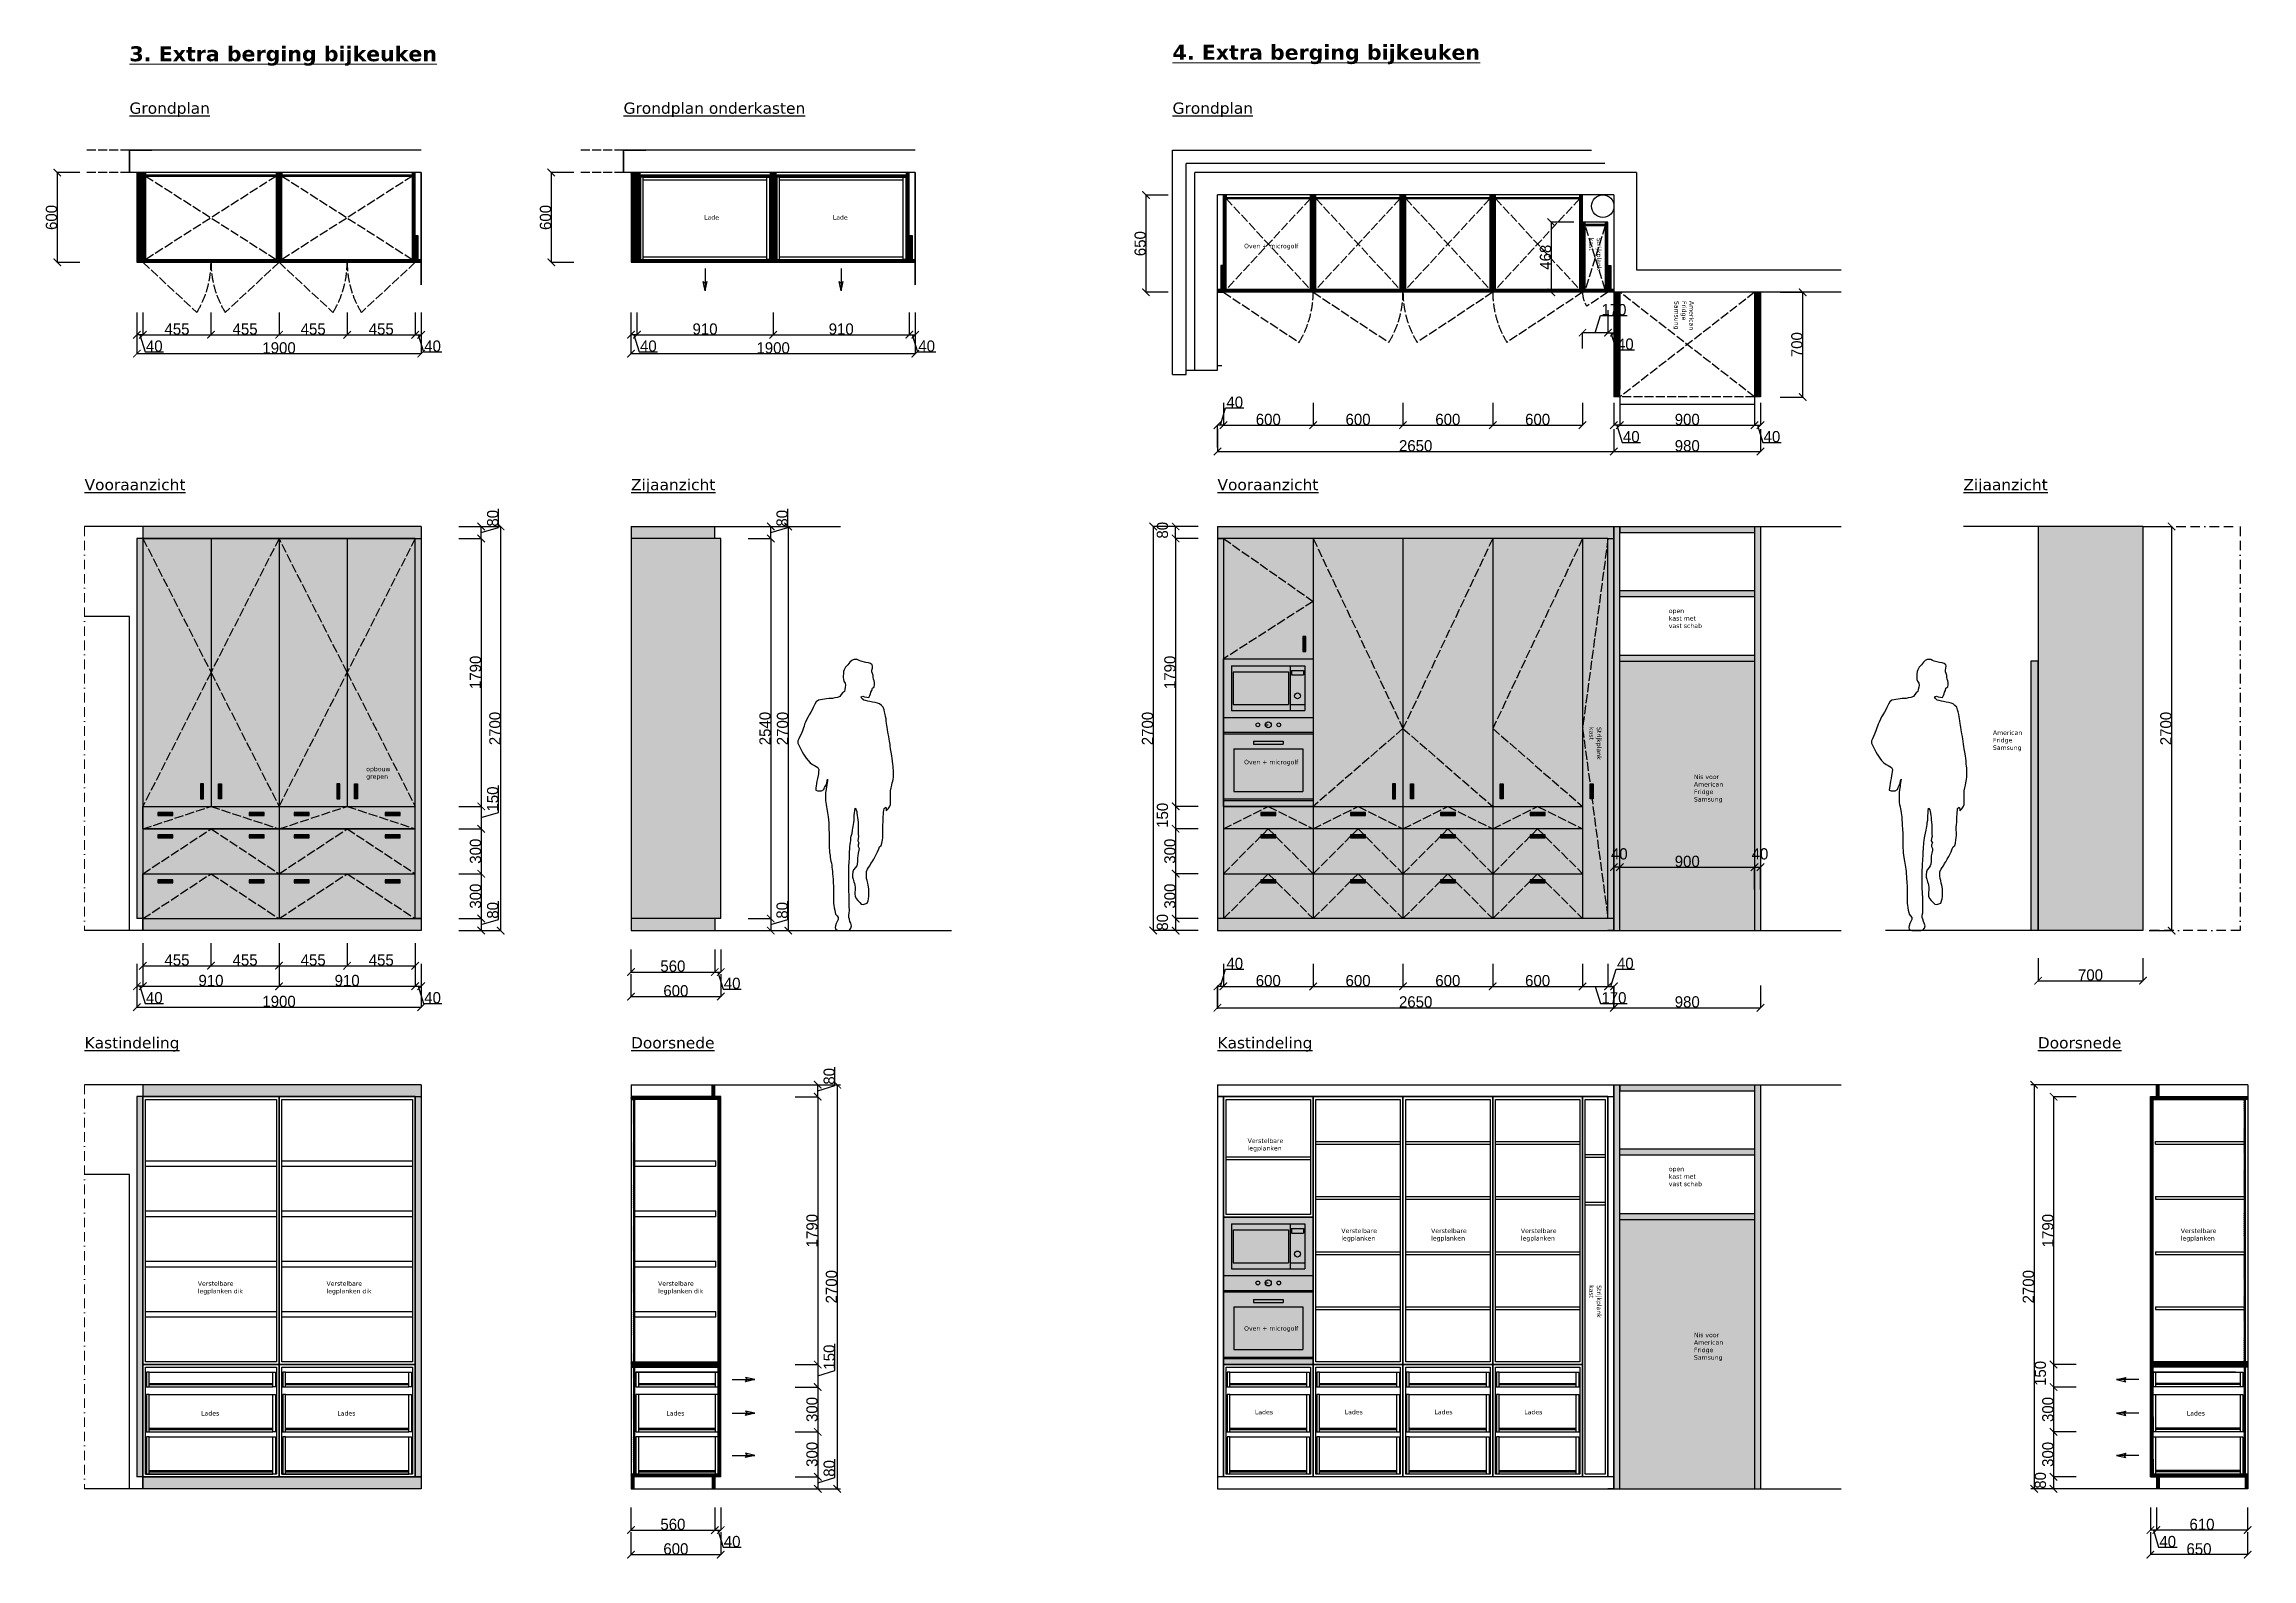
# Model space of a CAD drawing. Header units: millimetres. Extents: x -153917 to -31303, y -39726 to 31262.
# Drawn here: x -69280 to -54526, y -25069 to -14948 of the extents above; entities that cross this region are included whole.
import ezdxf

# ---------------------------------------------------------------- set-up
doc = ezdxf.new("R2010")
doc.units = ezdxf.units.MM
doc.header["$LTSCALE"] = 5
doc.linetypes.add('ACAD_ISO02W100', pattern=[15, 12, -3])
doc.linetypes.add('BORDER', pattern=[44.45, 12.7, -6.35, 12.7, -6.35, 0, -6.35])
for name, color, linetype in [('Bemating', 1, 'Continuous'), ('Deuren', 8, 'Continuous'), ('invulling muren', 252, 'Continuous'), ('Keuken', 8, 'Continuous'), ('Kraan werk', 5, 'Continuous'), ('Meubel', 8, 'Continuous'), ('muren', 7, 'Continuous'), ('ramen', 8, 'Continuous'), ('Tekst', 7, 'Continuous')]:
    doc.layers.add(name, color=color, linetype=linetype)
doc.layers.add('H-HELP', color=6, linetype='Continuous', lineweight=5, plot=False)
for name, color, linetype, true_color in [('mozaiques', 7, 'Continuous', 0x323d2e), ('parket', 7, 'Continuous', 0xe6d6b7), ('ruggen kast', 7, 'Continuous', 0xebebeb), ('staal', 7, 'Continuous', 0x222525)]:
    doc.layers.add(name, color=color, linetype=linetype, true_color=true_color)
doc.layers.add('Nummering schrijnwerkerij', color=80, linetype='Continuous', lineweight=0)
doc.styles.add('Geneva', font='')
doc.styles.get('Geneva').set_extended_font_data('Geneva')
doc.dimstyles.new('ISO-25', dxfattribs={"dimtxt": 100, "dimasz": 25, "dimexe": 1.25, "dimexo": 0.625, "dimtad": 1, "dimtxsty": 'Standard', "dimblk": 'ARCHTICK', "dimcen": 2.5, "dimse1": 1, "dimse2": 1, "dimadec": 0, "dimazin": 0, "dimtfac": 1, "dimtmove": 0, "dimatfit": 3, "dimfxl": 1, "dimarcsym": 0})

msp = doc.modelspace()

# ---------------------------------------------------------------- texts
at = {"layer": 'Nummering schrijnwerkerij', "char_height": 100, "attachment_point": 1}
for s, insert in [('{\\fVerdana|b1|i0|c0|p34;\\L3. Extra berging bijkeuken}', (-68709.741, -14962.311)), ('{\\fVerdana|b1|i0|c0|p34;\\L4. Extra berging bijkeuken}', (-61738.737, -14952.311))]:
    msp.add_mtext_dynamic_manual_height_columns(s, width=8225.00244, gutter_width=12.5, heights=[0], dxfattribs=dict(at, insert=insert))
at = {"layer": 'Tekst', "char_height": 75, "width": 2800, "attachment_point": 1}
for s, insert in [('{\\fVerdana|b0|i0|c0|p34;\\LGrondplan}', (-68709.741, -15337.959)), ('{\\fVerdana|b0|i0|c0|p34;\\LGrondplan onderkasten}', (-65407.848, -15337.959)), ('{\\fVerdana|b0|i0|c0|p34;\\LGrondplan}', (-61738.737, -15337.959)), ('{\\fVerdana|b0|i0|c0|p34;\\LVooraanzicht}', (-69009.741, -17853.698)), ('{\\fVerdana|b0|i0|c0|p34;\\LZijaanzicht}', (-65357.848, -17853.698)), ('{\\fVerdana|b0|i0|c0|p34;\\LVooraanzicht}', (-61438.737, -17853.698)), ('{\\fVerdana|b0|i0|c0|p34;\\LZijaanzicht}', (-56453.507, -17853.698)), ('{\\fVerdana|b0|i0|c0|p34;\\LKastindeling}', (-69009.741, -21583.154)), ('{\\fVerdana|b0|i0|c0|p34;\\LDoorsnede}', (-65357.848, -21583.154)), ('{\\fVerdana|b0|i0|c0|p34;\\LKastindeling}', (-61438.737, -21583.154)), ('{\\fVerdana|b0|i0|c0|p34;\\LDoorsnede}', (-55956.111, -21583.154))]:
    msp.add_mtext(s, dxfattribs=dict(at, insert=insert))
at = {"layer": 'Tekst', "char_height": 30}
for s, insert, attachment_point in [('{\\fVerdana|b0|i0|c0|p34;Lade}', (-64869.071, -16090.674), 1), ('{\\fVerdana|b0|i0|c0|p34;Lade}', (-64009.23, -16090.674), 1), ('{\\fVerdana|b0|i0|c0|p34;Oven + microgolf}', (-61260.69, -16281.745), 1), ('{\\fVerdana|b0|i0|c0|p34;open \\Pkast met \\Pvast schab}', (-58422.399, -18719.44), 1), ('{\\fVerdana|b0|i0|c0|p34;Oven + microgolf}', (-61260.69, -19730.06), 1), ('{\\fVerdana|b0|i0|c0|p34;opbouw\\Pgrepen}', (-67127.585, -19865.083), 7), ('{\\fVerdana|b0|i0|c0|p34;Verstelbare\\Plegplanken}', (-61236.992, -22260.337), 1), ('{\\fVerdana|b0|i0|c0|p34;open \\Pkast met \\Pvast schab}', (-58422.399, -22448.897), 1), ('{\\fVerdana|b0|i0|c0|p34;Verstelbare\\Plegplanken}', (-60610.863, -22862.002), 1), ('{\\fVerdana|b0|i0|c0|p34;Verstelbare\\Plegplanken}', (-60010.863, -22862.002), 1), ('{\\fVerdana|b0|i0|c0|p34;Verstelbare\\Plegplanken}', (-59410.863, -22862.002), 1), ('{\\fVerdana|b0|i0|c0|p34;Verstelbare\\Plegplanken}', (-55000.634, -22862.002), 1), ('{\\fVerdana|b0|i0|c0|p34;Verstelbare\\Plegplanken dik}', (-68252.822, -23214.748), 1), ('{\\fVerdana|b0|i0|c0|p34;Verstelbare\\Plegplanken dik}', (-67392.981, -23214.748), 1), ('{\\fVerdana|b0|i0|c0|p34;Verstelbare\\Plegplanken dik}', (-65176.849, -23214.748), 1), ('{\\fVerdana|b0|i0|c0|p34;Oven + microgolf}', (-61260.69, -23514.118), 1), ('{\\fVerdana|b0|i0|c0|p34;Lades}', (-68230.703, -24081.274), 1), ('{\\fVerdana|b0|i0|c0|p34;Lades}', (-67320.703, -24081.274), 1), ('{\\fVerdana|b0|i0|c0|p34;Lades}', (-65121.934, -24081.274), 1), ('{\\fVerdana|b0|i0|c0|p34;Lades}', (-61188.308, -24073.185), 1), ('{\\fVerdana|b0|i0|c0|p34;Lades}', (-60588.308, -24073.185), 1), ('{\\fVerdana|b0|i0|c0|p34;Lades}', (-59988.308, -24073.185), 1), ('{\\fVerdana|b0|i0|c0|p34;Lades}', (-59388.308, -24073.185), 1), ('{\\fVerdana|b0|i0|c0|p34;Lades}', (-54839.421, -24081.274), 3)]:
    msp.add_mtext_dynamic_manual_height_columns(s, width=513.71165, gutter_width=12.5, heights=[0], dxfattribs=dict(at, insert=insert, attachment_point=attachment_point))
at = {"layer": 'Tekst', "char_height": 30, "attachment_point": 1, "rotation": 270}
for insert in [(-58873.2, -16241.719), (-58873.2, -19510.663), (-58873.2, -23240.119)]:
    msp.add_mtext_dynamic_manual_height_columns('{\\fVerdana|b0|i0|c0|p34;Strijkplank\\Pkast}', width=513.71165, gutter_width=12.5, heights=[0], dxfattribs=dict(at, insert=insert))
at = {"layer": 'Tekst', "color": 5, "insert": (-58254.458, -16663.595), "char_height": 30, "attachment_point": 1, "rotation": 270}
msp.add_mtext_dynamic_manual_height_columns('{\\fVerdana|b0|i0|c0|p34;American\\PFridge\\PSamsung}', width=513.71165, gutter_width=12.5, heights=[0], dxfattribs=at)
at = {"layer": 'Tekst', "color": 5, "char_height": 30, "attachment_point": 1}
for s, insert in [('{\\fVerdana|b0|i0|c0|p34;American\\PFridge\\PSamsung}', (-56256.295, -19533.795)), ('{\\fVerdana|b0|i0|c0|p34;Nis voor\\PAmerican\\PFridge\\PSamsung}', (-58254.458, -19828.689)), ('{\\fVerdana|b0|i0|c0|p34;Nis voor\\PAmerican\\PFridge\\PSamsung}', (-58254.458, -23558.145))]:
    msp.add_mtext_dynamic_manual_height_columns(s, width=513.71165, gutter_width=12.5, heights=[0], dxfattribs=dict(at, insert=insert))

# ---------------------------------------------------------------- blocks, each defined once
blk = doc.blocks.new('_ArchTick')
at = {"color": 0, "linetype": 'ByBlock', "const_width": 0.15}
blk.add_lwpolyline([(-0.5, -0.5), (0.5, 0.5)], dxfattribs=at)
blk = doc.blocks.new('*D738')
at = {"layer": 'Bemating', "color": 0, "lineweight": -2, "transparency": 16777216}
for p, q in [((-69042, -15806), (-69194, -15806)), ((-69192, -15806), (-69192, -16406)), ((-69042, -16406), (-69194, -16406))]:
    blk.add_line(p, q, dxfattribs=at)
at = {"layer": 'Defpoints', "color": 0, "transparency": 16777216}
for p in [(-68660, -15806), (-69192, -16406), (-68660, -16406)]:
    blk.add_point(p, dxfattribs=at)
at = {"layer": 'Bemating', "color": 0, "lineweight": -2, "transparency": 16777216, "xscale": 50, "yscale": 50, "zscale": 50}
for p, rotation in [((-69192, -15806), 90), ((-69192, -16406), 270)]:
    blk.add_blockref('_ArchTick', p, dxfattribs=dict(at, rotation=rotation))
at = {"layer": 'Bemating', "color": 0, "transparency": 16777216, "insert": (-69231, -16106), "char_height": 75, "attachment_point": 5, "rotation": 90, "style": 'Geneva'}
blk.add_mtext('600', dxfattribs=at)
blk = doc.blocks.new('*D739')
at = {"layer": 'Bemating', "color": 0, "lineweight": -2, "transparency": 16777216}
for p, q in [((-68660, -16866), (-68660, -17017)), ((-66760, -16866), (-66760, -17017)), ((-68660, -17016), (-66760, -17016))]:
    blk.add_line(p, q, dxfattribs=at)
at = {"layer": 'Defpoints', "color": 0, "transparency": 16777216}
for p in [(-68660, -16406), (-66760, -16406), (-66760, -17016)]:
    blk.add_point(p, dxfattribs=at)
at = {"layer": 'Bemating', "color": 0, "lineweight": -2, "transparency": 16777216, "xscale": 50, "yscale": 50, "zscale": 50, "rotation": 180}
blk.add_blockref('_ArchTick', (-68660, -17016), dxfattribs=at)
at = {"layer": 'Bemating', "color": 0, "lineweight": -2, "transparency": 16777216, "xscale": 50, "yscale": 50, "zscale": 50}
blk.add_blockref('_ArchTick', (-66760, -17016), dxfattribs=at)
at = {"layer": 'Bemating', "color": 0, "transparency": 16777216, "insert": (-67710, -16978), "char_height": 75, "attachment_point": 5, "style": 'Geneva'}
blk.add_mtext('1900', dxfattribs=at)
blk = doc.blocks.new('*D740')
at = {"layer": 'Bemating', "color": 0, "lineweight": -2, "transparency": 16777216}
for p, q in [((-68620, -16740), (-68620, -16891)), ((-68165, -16740), (-68165, -16891)), ((-68620, -16890), (-68165, -16890))]:
    blk.add_line(p, q, dxfattribs=at)
at = {"layer": 'Defpoints', "color": 0, "transparency": 16777216}
for p in [(-68620, -16406), (-68165, -16406), (-68165, -16890)]:
    blk.add_point(p, dxfattribs=at)
at = {"layer": 'Bemating', "color": 0, "lineweight": -2, "transparency": 16777216, "xscale": 50, "yscale": 50, "zscale": 50, "rotation": 180}
blk.add_blockref('_ArchTick', (-68620, -16890), dxfattribs=at)
at = {"layer": 'Bemating', "color": 0, "lineweight": -2, "transparency": 16777216, "xscale": 50, "yscale": 50, "zscale": 50}
blk.add_blockref('_ArchTick', (-68165, -16890), dxfattribs=at)
at = {"layer": 'Bemating', "color": 0, "transparency": 16777216, "insert": (-68392, -16852), "char_height": 75, "attachment_point": 5, "style": 'Geneva'}
blk.add_mtext('455', dxfattribs=at)
blk = doc.blocks.new('*D741')
at = {"layer": 'Bemating', "color": 0, "lineweight": -2, "transparency": 16777216}
for p, q in [((-68165, -16740), (-68165, -16891)), ((-67710, -16740), (-67710, -16891)), ((-68165, -16890), (-67710, -16890))]:
    blk.add_line(p, q, dxfattribs=at)
at = {"layer": 'Defpoints', "color": 0, "transparency": 16777216}
for p in [(-68165, -16406), (-67710, -16406), (-67710, -16890)]:
    blk.add_point(p, dxfattribs=at)
at = {"layer": 'Bemating', "color": 0, "lineweight": -2, "transparency": 16777216, "xscale": 50, "yscale": 50, "zscale": 50, "rotation": 180}
blk.add_blockref('_ArchTick', (-68165, -16890), dxfattribs=at)
at = {"layer": 'Bemating', "color": 0, "lineweight": -2, "transparency": 16777216, "xscale": 50, "yscale": 50, "zscale": 50}
blk.add_blockref('_ArchTick', (-67710, -16890), dxfattribs=at)
at = {"layer": 'Bemating', "color": 0, "transparency": 16777216, "insert": (-67937, -16852), "char_height": 75, "attachment_point": 5, "style": 'Geneva'}
blk.add_mtext('455', dxfattribs=at)
blk = doc.blocks.new('*D742')
at = {"layer": 'Bemating', "color": 0, "lineweight": -2, "transparency": 16777216}
for p, q in [((-67710, -16740), (-67710, -16891)), ((-67255, -16740), (-67255, -16891)), ((-67710, -16890), (-67255, -16890))]:
    blk.add_line(p, q, dxfattribs=at)
at = {"layer": 'Defpoints', "color": 0, "transparency": 16777216}
for p in [(-67710, -16406), (-67255, -16406), (-67255, -16890)]:
    blk.add_point(p, dxfattribs=at)
at = {"layer": 'Bemating', "color": 0, "lineweight": -2, "transparency": 16777216, "xscale": 50, "yscale": 50, "zscale": 50, "rotation": 180}
blk.add_blockref('_ArchTick', (-67710, -16890), dxfattribs=at)
at = {"layer": 'Bemating', "color": 0, "lineweight": -2, "transparency": 16777216, "xscale": 50, "yscale": 50, "zscale": 50}
blk.add_blockref('_ArchTick', (-67255, -16890), dxfattribs=at)
at = {"layer": 'Bemating', "color": 0, "transparency": 16777216, "insert": (-67482, -16852), "char_height": 75, "attachment_point": 5, "style": 'Geneva'}
blk.add_mtext('455', dxfattribs=at)
blk = doc.blocks.new('*D743')
at = {"layer": 'Bemating', "color": 0, "lineweight": -2, "transparency": 16777216}
for p, q in [((-67255, -16740), (-67255, -16891)), ((-66800, -16740), (-66800, -16891)), ((-67255, -16890), (-66800, -16890))]:
    blk.add_line(p, q, dxfattribs=at)
at = {"layer": 'Defpoints', "color": 0, "transparency": 16777216}
for p in [(-67255, -16406), (-66800, -16406), (-66800, -16890)]:
    blk.add_point(p, dxfattribs=at)
at = {"layer": 'Bemating', "color": 0, "lineweight": -2, "transparency": 16777216, "xscale": 50, "yscale": 50, "zscale": 50, "rotation": 180}
blk.add_blockref('_ArchTick', (-67255, -16890), dxfattribs=at)
at = {"layer": 'Bemating', "color": 0, "lineweight": -2, "transparency": 16777216, "xscale": 50, "yscale": 50, "zscale": 50}
blk.add_blockref('_ArchTick', (-66800, -16890), dxfattribs=at)
at = {"layer": 'Bemating', "color": 0, "transparency": 16777216, "insert": (-67027, -16852), "char_height": 75, "attachment_point": 5, "style": 'Geneva'}
blk.add_mtext('455', dxfattribs=at)
blk = doc.blocks.new('*D744')
at = {"layer": 'Bemating', "color": 0, "lineweight": -2, "transparency": 16777216}
for p, q in [((-66800, -16740), (-66800, -16891)), ((-66760, -16740), (-66760, -16891)), ((-66800, -16890), (-66760, -16890)), ((-66780, -16890), (-66745, -17005)), ((-66745, -17005), (-66623, -17005))]:
    blk.add_line(p, q, dxfattribs=at)
at = {"layer": 'Defpoints', "color": 0, "transparency": 16777216}
for p in [(-66800, -16406), (-66760, -16406), (-66760, -16890)]:
    blk.add_point(p, dxfattribs=at)
at = {"layer": 'Bemating', "color": 0, "lineweight": -2, "transparency": 16777216, "xscale": 50, "yscale": 50, "zscale": 50, "rotation": 180}
blk.add_blockref('_ArchTick', (-66800, -16890), dxfattribs=at)
at = {"layer": 'Bemating', "color": 0, "lineweight": -2, "transparency": 16777216, "xscale": 50, "yscale": 50, "zscale": 50}
blk.add_blockref('_ArchTick', (-66760, -16890), dxfattribs=at)
at = {"layer": 'Bemating', "color": 0, "transparency": 16777216, "insert": (-66684, -16966), "char_height": 75, "attachment_point": 5, "style": 'Geneva'}
blk.add_mtext('40', dxfattribs=at)
blk = doc.blocks.new('*D745')
at = {"layer": 'Bemating', "color": 0, "lineweight": -2, "transparency": 16777216}
for p, q in [((-68660, -16740), (-68660, -16891)), ((-68620, -16740), (-68620, -16891)), ((-68620, -16890), (-68660, -16890)), ((-68640, -16890), (-68605, -17005)), ((-68605, -17005), (-68483, -17005))]:
    blk.add_line(p, q, dxfattribs=at)
at = {"layer": 'Defpoints', "color": 0, "transparency": 16777216}
for p in [(-68660, -16406), (-68620, -16406), (-68660, -16890)]:
    blk.add_point(p, dxfattribs=at)
at = {"layer": 'Bemating', "color": 0, "lineweight": -2, "transparency": 16777216, "xscale": 50, "yscale": 50, "zscale": 50, "rotation": 180}
blk.add_blockref('_ArchTick', (-68660, -16890), dxfattribs=at)
at = {"layer": 'Bemating', "color": 0, "lineweight": -2, "transparency": 16777216, "xscale": 50, "yscale": 50, "zscale": 50}
blk.add_blockref('_ArchTick', (-68620, -16890), dxfattribs=at)
at = {"layer": 'Bemating', "color": 0, "transparency": 16777216, "insert": (-68544, -16966), "char_height": 75, "attachment_point": 5, "style": 'Geneva'}
blk.add_mtext('40', dxfattribs=at)
blk = doc.blocks.new('*D746')
at = {"layer": 'Bemating', "color": 0, "lineweight": -2, "transparency": 16777216}
for p, q in [((-65741, -15806), (-65892, -15806)), ((-65891, -15806), (-65891, -16406)), ((-65741, -16406), (-65892, -16406))]:
    blk.add_line(p, q, dxfattribs=at)
at = {"layer": 'Defpoints', "color": 0, "transparency": 16777216}
for p in [(-65358, -15806), (-65891, -16406), (-65358, -16406)]:
    blk.add_point(p, dxfattribs=at)
at = {"layer": 'Bemating', "color": 0, "lineweight": -2, "transparency": 16777216, "xscale": 50, "yscale": 50, "zscale": 50}
for p, rotation in [((-65891, -15806), 90), ((-65891, -16406), 270)]:
    blk.add_blockref('_ArchTick', p, dxfattribs=dict(at, rotation=rotation))
at = {"layer": 'Bemating', "color": 0, "transparency": 16777216, "insert": (-65929, -16106), "char_height": 75, "attachment_point": 5, "rotation": 90, "style": 'Geneva'}
blk.add_mtext('600', dxfattribs=at)
blk = doc.blocks.new('*D747')
at = {"layer": 'Bemating', "color": 0, "lineweight": -2, "transparency": 16777216}
for p, q in [((-65358, -16866), (-65358, -17017)), ((-63458, -16866), (-63458, -17017)), ((-65358, -17016), (-63458, -17016))]:
    blk.add_line(p, q, dxfattribs=at)
at = {"layer": 'Defpoints', "color": 0, "transparency": 16777216}
for p in [(-65358, -16406), (-63458, -16406), (-63458, -17016)]:
    blk.add_point(p, dxfattribs=at)
at = {"layer": 'Bemating', "color": 0, "lineweight": -2, "transparency": 16777216, "xscale": 50, "yscale": 50, "zscale": 50, "rotation": 180}
blk.add_blockref('_ArchTick', (-65358, -17016), dxfattribs=at)
at = {"layer": 'Bemating', "color": 0, "lineweight": -2, "transparency": 16777216, "xscale": 50, "yscale": 50, "zscale": 50}
blk.add_blockref('_ArchTick', (-63458, -17016), dxfattribs=at)
at = {"layer": 'Bemating', "color": 0, "transparency": 16777216, "insert": (-64408, -16978), "char_height": 75, "attachment_point": 5, "style": 'Geneva'}
blk.add_mtext('1900', dxfattribs=at)
blk = doc.blocks.new('*D752')
at = {"layer": 'Bemating', "color": 0, "lineweight": -2, "transparency": 16777216}
for p, q in [((-63498, -16740), (-63498, -16891)), ((-63458, -16740), (-63458, -16891)), ((-63498, -16890), (-63458, -16890)), ((-63478, -16890), (-63443, -17005)), ((-63443, -17005), (-63321, -17005))]:
    blk.add_line(p, q, dxfattribs=at)
at = {"layer": 'Defpoints', "color": 0, "transparency": 16777216}
for p in [(-63498, -16406), (-63458, -16406), (-63458, -16890)]:
    blk.add_point(p, dxfattribs=at)
at = {"layer": 'Bemating', "color": 0, "lineweight": -2, "transparency": 16777216, "xscale": 50, "yscale": 50, "zscale": 50, "rotation": 180}
blk.add_blockref('_ArchTick', (-63498, -16890), dxfattribs=at)
at = {"layer": 'Bemating', "color": 0, "lineweight": -2, "transparency": 16777216, "xscale": 50, "yscale": 50, "zscale": 50}
blk.add_blockref('_ArchTick', (-63458, -16890), dxfattribs=at)
at = {"layer": 'Bemating', "color": 0, "transparency": 16777216, "insert": (-63382, -16966), "char_height": 75, "attachment_point": 5, "style": 'Geneva'}
blk.add_mtext('40', dxfattribs=at)
blk = doc.blocks.new('*D753')
at = {"layer": 'Bemating', "color": 0, "lineweight": -2, "transparency": 16777216}
for p, q in [((-65358, -16740), (-65358, -16891)), ((-65318, -16740), (-65318, -16891)), ((-65318, -16890), (-65358, -16890)), ((-65338, -16890), (-65303, -17005)), ((-65303, -17005), (-65181, -17005))]:
    blk.add_line(p, q, dxfattribs=at)
at = {"layer": 'Defpoints', "color": 0, "transparency": 16777216}
for p in [(-65358, -16406), (-65318, -16406), (-65358, -16890)]:
    blk.add_point(p, dxfattribs=at)
at = {"layer": 'Bemating', "color": 0, "lineweight": -2, "transparency": 16777216, "xscale": 50, "yscale": 50, "zscale": 50, "rotation": 180}
blk.add_blockref('_ArchTick', (-65358, -16890), dxfattribs=at)
at = {"layer": 'Bemating', "color": 0, "lineweight": -2, "transparency": 16777216, "xscale": 50, "yscale": 50, "zscale": 50}
blk.add_blockref('_ArchTick', (-65318, -16890), dxfattribs=at)
at = {"layer": 'Bemating', "color": 0, "transparency": 16777216, "insert": (-65242, -16966), "char_height": 75, "attachment_point": 5, "style": 'Geneva'}
blk.add_mtext('40', dxfattribs=at)
blk = doc.blocks.new('*D754')
at = {"layer": 'Bemating', "color": 0, "lineweight": -2, "transparency": 16777216}
for p, q in [((-65318, -16740), (-65318, -16891)), ((-64408, -16740), (-64408, -16891)), ((-65318, -16890), (-64408, -16890))]:
    blk.add_line(p, q, dxfattribs=at)
at = {"layer": 'Defpoints', "color": 0, "transparency": 16777216}
for p in [(-65318, -16406), (-64408, -16406), (-64408, -16890)]:
    blk.add_point(p, dxfattribs=at)
at = {"layer": 'Bemating', "color": 0, "lineweight": -2, "transparency": 16777216, "xscale": 50, "yscale": 50, "zscale": 50, "rotation": 180}
blk.add_blockref('_ArchTick', (-65318, -16890), dxfattribs=at)
at = {"layer": 'Bemating', "color": 0, "lineweight": -2, "transparency": 16777216, "xscale": 50, "yscale": 50, "zscale": 50}
blk.add_blockref('_ArchTick', (-64408, -16890), dxfattribs=at)
at = {"layer": 'Bemating', "color": 0, "transparency": 16777216, "insert": (-64863, -16852), "char_height": 75, "attachment_point": 5, "style": 'Geneva'}
blk.add_mtext('910', dxfattribs=at)
blk = doc.blocks.new('*D755')
at = {"layer": 'Bemating', "color": 0, "lineweight": -2, "transparency": 16777216}
for p, q in [((-64408, -16740), (-64408, -16891)), ((-63498, -16740), (-63498, -16891)), ((-64408, -16890), (-63498, -16890))]:
    blk.add_line(p, q, dxfattribs=at)
at = {"layer": 'Defpoints', "color": 0, "transparency": 16777216}
for p in [(-64408, -16406), (-63498, -16406), (-63498, -16890)]:
    blk.add_point(p, dxfattribs=at)
at = {"layer": 'Bemating', "color": 0, "lineweight": -2, "transparency": 16777216, "xscale": 50, "yscale": 50, "zscale": 50, "rotation": 180}
blk.add_blockref('_ArchTick', (-64408, -16890), dxfattribs=at)
at = {"layer": 'Bemating', "color": 0, "lineweight": -2, "transparency": 16777216, "xscale": 50, "yscale": 50, "zscale": 50}
blk.add_blockref('_ArchTick', (-63498, -16890), dxfattribs=at)
at = {"layer": 'Bemating', "color": 0, "transparency": 16777216, "insert": (-63953, -16852), "char_height": 75, "attachment_point": 5, "style": 'Geneva'}
blk.add_mtext('910', dxfattribs=at)
blk = doc.blocks.new('mens02')
at = {"ltscale": 20}
blk.add_lwpolyline([(305, 1329), (303, 1342), (301, 1359), (299, 1370), (296, 1385), (294, 1402), (293, 1415), (290, 1430), (287, 1445), (283, 1461), (280, 1475), (274, 1493), (262, 1505), (250, 1515), (236, 1520), (220, 1524), (203, 1527), (185, 1530), (172, 1534), (156, 1537), (144, 1540), (132, 1551), (126, 1563), (138, 1567), (149, 1563), (165, 1559), (178, 1558), (186, 1570), (190, 1582), (192, 1593), (199, 1605), (202, 1620), (215, 1629), (217, 1643), (217, 1657), (214, 1668), (209, 1680), (208, 1693), (208, 1705), (203, 1718), (199, 1729), (199, 1741), (202, 1754), (203, 1766), (201, 1777), (190, 1784), (177, 1789), (159, 1792), (124, 1800), (113, 1805), (100, 1811), (89, 1811), (77, 1811), (64, 1804), (52, 1793), (38, 1777), (22, 1761), (14, 1743), (10, 1731), (8, 1715), (7, 1703), (7, 1692), (8, 1679), (12, 1667), (20, 1654), (22, 1639), (21, 1627), (17, 1611), (15, 1598), (3, 1588), (-6, 1577), (-15, 1565), (-32, 1558), (-50, 1555), (-65, 1552), (-77, 1552), (-90, 1550), (-105, 1548), (-118, 1547), (-132, 1545), (-145, 1543), (-159, 1540), (-174, 1529), (-183, 1513), (-193, 1491), (-198, 1480), (-209, 1460), (-220, 1442), (-228, 1428), (-236, 1414), (-244, 1393), (-251, 1380), (-255, 1367), (-259, 1355), (-266, 1335), (-275, 1313), (-282, 1297), (-290, 1282), (-296, 1268), (-296, 1252), (-287, 1234), (-276, 1212), (-267, 1194), (-258, 1180), (-249, 1166), (-240, 1153), (-228, 1137), (-213, 1122), (-198, 1111), (-185, 1103), (-173, 1096), (-162, 1090), (-156, 1077), (-158, 1060), (-159, 1048), (-161, 1037), (-165, 1017), (-169, 998), (-171, 983), (-174, 965), (-176, 953), (-177, 939), (-165, 933), (-149, 934), (-137, 934), (-123, 944), (-117, 956), (-110, 970), (-103, 986), (-101, 1000), (-97, 1013), (-99, 1000), (-101, 989), (-103, 973), (-105, 962), (-108, 943), (-111, 922), (-111, 906), (-111, 894), (-111, 882), (-111, 870), (-110, 855), (-108, 843), (-105, 827), (-102, 813), (-100, 802), (-98, 787), (-96, 773), (-94, 760), (-92, 740), (-90, 721), (-90, 700), (-88, 682), (-88, 669), (-87, 657), (-87, 643), (-86, 627), (-86, 605), (-86, 592), (-86, 570), (-86, 550), (-85, 537), (-84, 523), (-81, 501), (-80, 490), (-77, 476), (-75, 464), (-72, 451), (-70, 437), (-68, 424), (-67, 410), (-65, 396), (-64, 380), (-62, 362), (-61, 344), (-60, 329), (-59, 314), (-58, 301), (-58, 290), (-57, 268), (-57, 255), (-57, 243), (-57, 221), (-57, 203), (-57, 182), (-56, 170), (-53, 152), (-50, 136), (-46, 121), (-44, 110), (-34, 99), (-26, 87), (-26, 74), (-33, 62), (-40, 47), (-44, 32), (-46, 20), (-43, 8), (-26, 1), (-11, 0), (0, 0), (18, 0), (36, 0), (48, 3), (59, 17), (63, 32), (57, 49), (52, 61), (48, 76), (44, 87), (44, 104), (47, 118), (48, 132), (48, 143), (47, 155), (47, 176), (47, 194), (47, 212), (47, 226), (46, 242), (45, 260), (44, 279), (44, 299), (44, 321), (44, 335), (44, 346), (44, 368), (44, 385), (44, 405), (45, 424), (45, 436), (46, 450), (47, 463), (48, 477), (49, 500), (49, 513), (50, 528), (51, 545), (52, 560), (53, 578), (55, 589), (57, 602), (58, 621), (61, 632), (66, 651), (69, 672), (72, 685), (74, 696), (76, 710), (77, 723), (80, 739), (81, 751), (81, 767), (83, 788), (84, 800), (86, 819), (94, 808), (97, 797), (99, 785), (101, 770), (102, 756), (104, 741), (106, 725), (108, 705), (108, 691), (108, 676), (108, 659), (108, 644), (109, 630), (106, 615), (104, 600), (112, 586), (106, 573), (106, 562), (113, 548), (112, 537), (108, 518), (104, 500), (102, 486), (102, 465), (101, 445), (97, 433), (89, 422), (76, 406), (72, 392), (70, 372), (70, 358), (74, 344), (78, 327), (83, 315), (85, 303), (87, 290), (87, 273), (85, 255), (85, 244), (86, 230), (93, 215), (104, 201), (117, 188), (128, 177), (141, 174), (154, 178), (167, 183), (173, 198), (176, 213), (178, 230), (178, 246), (178, 261), (178, 276), (176, 292), (174, 304), (171, 317), (167, 334), (163, 348), (162, 367), (162, 381), (162, 394), (170, 410), (177, 421), (185, 433), (192, 448), (201, 460), (211, 478), (221, 496), (228, 508), (237, 527), (244, 546), (250, 560), (261, 569), (265, 585), (269, 607), (271, 621), (272, 637), (272, 656), (271, 673), (271, 688), (272, 708), (274, 723), (274, 738), (275, 760), (276, 779), (277, 791), (278, 802), (280, 816), (291, 825), (294, 813), (295, 801), (307, 814), (317, 828), (324, 843), (324, 860), (324, 871), (324, 888), (324, 901), (324, 920), (324, 933), (328, 955), (333, 973), (335, 987), (338, 998), (340, 1010), (342, 1028), (342, 1039), (342, 1059), (342, 1071), (341, 1087), (340, 1098), (338, 1113), (336, 1133), (335, 1152), (332, 1166), (330, 1182), (327, 1193), (324, 1214), (321, 1232), (320, 1243), (317, 1265), (315, 1279), (312, 1296), (308, 1316)], close=True, dxfattribs=at)
blk = doc.blocks.new('*D756')
at = {"layer": 'Bemating', "color": 0, "lineweight": -2, "transparency": 16777216}
for p, q in [((-64457, -18171), (-64306, -18171)), ((-64307, -18171), (-64307, -20871)), ((-64457, -20871), (-64306, -20871))]:
    blk.add_line(p, q, dxfattribs=at)
at = {"layer": 'Defpoints', "color": 0, "transparency": 16777216}
for p in [(-64838, -18171), (-64838, -20871), (-64307, -20871)]:
    blk.add_point(p, dxfattribs=at)
at = {"layer": 'Bemating', "color": 0, "lineweight": -2, "transparency": 16777216, "xscale": 50, "yscale": 50, "zscale": 50}
for p, rotation in [((-64307, -18171), 90), ((-64307, -20871), 270)]:
    blk.add_blockref('_ArchTick', p, dxfattribs=dict(at, rotation=rotation))
at = {"layer": 'Bemating', "color": 0, "transparency": 16777216, "insert": (-64345, -19521), "char_height": 75, "attachment_point": 5, "rotation": 90, "style": 'Geneva'}
blk.add_mtext('2700', dxfattribs=at)
blk = doc.blocks.new('*D757')
at = {"layer": 'Bemating', "color": 0, "lineweight": -2, "transparency": 16777216}
for p, q in [((-64574, -18251), (-64423, -18251)), ((-64424, -18251), (-64424, -20791)), ((-64574, -20791), (-64423, -20791))]:
    blk.add_line(p, q, dxfattribs=at)
at = {"layer": 'Defpoints', "color": 0, "transparency": 16777216}
for p in [(-64798, -18251), (-64798, -20791), (-64424, -20791)]:
    blk.add_point(p, dxfattribs=at)
at = {"layer": 'Bemating', "color": 0, "lineweight": -2, "transparency": 16777216, "xscale": 50, "yscale": 50, "zscale": 50}
for p, rotation in [((-64424, -18251), 90), ((-64424, -20791), 270)]:
    blk.add_blockref('_ArchTick', p, dxfattribs=dict(at, rotation=rotation))
at = {"layer": 'Bemating', "color": 0, "transparency": 16777216, "insert": (-64462, -19521), "char_height": 75, "attachment_point": 5, "rotation": 90, "style": 'Geneva'}
blk.add_mtext('2540', dxfattribs=at)
blk = doc.blocks.new('*D758')
at = {"layer": 'Bemating', "color": 0, "lineweight": -2, "transparency": 16777216}
for p, q in [((-64574, -20791), (-64423, -20791)), ((-64424, -20791), (-64424, -20871)), ((-64424, -20831), (-64310, -20797)), ((-64310, -20797), (-64310, -20674)), ((-64574, -20871), (-64423, -20871))]:
    blk.add_line(p, q, dxfattribs=at)
at = {"layer": 'Defpoints', "color": 0, "transparency": 16777216}
for p in [(-64798, -20791), (-64838, -20871), (-64424, -20871)]:
    blk.add_point(p, dxfattribs=at)
at = {"layer": 'Bemating', "color": 0, "lineweight": -2, "transparency": 16777216, "xscale": 50, "yscale": 50, "zscale": 50}
for p, rotation in [((-64424, -20791), 90), ((-64424, -20871), 270)]:
    blk.add_blockref('_ArchTick', p, dxfattribs=dict(at, rotation=rotation))
at = {"layer": 'Bemating', "color": 0, "transparency": 16777216, "insert": (-64348, -20736), "char_height": 75, "attachment_point": 5, "rotation": 90, "style": 'Geneva'}
blk.add_mtext('80', dxfattribs=at)
blk = doc.blocks.new('*D759')
at = {"layer": 'Bemating', "color": 0, "lineweight": -2, "transparency": 16777216}
for p, q in [((-64310, -18177), (-64310, -18054)), ((-64574, -18171), (-64423, -18171)), ((-64574, -18251), (-64423, -18251)), ((-64424, -18251), (-64424, -18171)), ((-64424, -18211), (-64310, -18177))]:
    blk.add_line(p, q, dxfattribs=at)
at = {"layer": 'Defpoints', "color": 0, "transparency": 16777216}
for p in [(-64838, -18171), (-64798, -18251), (-64424, -18171)]:
    blk.add_point(p, dxfattribs=at)
at = {"layer": 'Bemating', "color": 0, "lineweight": -2, "transparency": 16777216, "xscale": 50, "yscale": 50, "zscale": 50}
for p, rotation in [((-64424, -18171), 90), ((-64424, -18251), 270)]:
    blk.add_blockref('_ArchTick', p, dxfattribs=dict(at, rotation=rotation))
at = {"layer": 'Bemating', "color": 0, "transparency": 16777216, "insert": (-64348, -18116), "char_height": 75, "attachment_point": 5, "rotation": 90, "style": 'Geneva'}
blk.add_mtext('80', dxfattribs=at)
blk = doc.blocks.new('*D760')
at = {"layer": 'Bemating', "color": 0, "lineweight": -2, "transparency": 16777216}
for p, q in [((-65358, -21162), (-65358, -21313)), ((-64758, -21162), (-64758, -21313)), ((-65358, -21312), (-64758, -21312))]:
    blk.add_line(p, q, dxfattribs=at)
at = {"layer": 'Defpoints', "color": 0, "transparency": 16777216}
for p in [(-65358, -20791), (-64758, -20791), (-64758, -21312)]:
    blk.add_point(p, dxfattribs=at)
at = {"layer": 'Bemating', "color": 0, "lineweight": -2, "transparency": 16777216, "xscale": 50, "yscale": 50, "zscale": 50, "rotation": 180}
blk.add_blockref('_ArchTick', (-65358, -21312), dxfattribs=at)
at = {"layer": 'Bemating', "color": 0, "lineweight": -2, "transparency": 16777216, "xscale": 50, "yscale": 50, "zscale": 50}
blk.add_blockref('_ArchTick', (-64758, -21312), dxfattribs=at)
at = {"layer": 'Bemating', "color": 0, "transparency": 16777216, "insert": (-65058, -21274), "char_height": 75, "attachment_point": 5, "style": 'Geneva'}
blk.add_mtext('600', dxfattribs=at)
blk = doc.blocks.new('*D761')
at = {"layer": 'Bemating', "color": 0, "lineweight": -2, "transparency": 16777216}
for p, q in [((-65358, -20998), (-65358, -21149)), ((-64798, -20998), (-64798, -21149)), ((-65358, -21148), (-64798, -21148))]:
    blk.add_line(p, q, dxfattribs=at)
at = {"layer": 'Defpoints', "color": 0, "transparency": 16777216}
for p in [(-65358, -20871), (-64798, -20871), (-64798, -21148)]:
    blk.add_point(p, dxfattribs=at)
at = {"layer": 'Bemating', "color": 0, "lineweight": -2, "transparency": 16777216, "xscale": 50, "yscale": 50, "zscale": 50, "rotation": 180}
blk.add_blockref('_ArchTick', (-65358, -21148), dxfattribs=at)
at = {"layer": 'Bemating', "color": 0, "lineweight": -2, "transparency": 16777216, "xscale": 50, "yscale": 50, "zscale": 50}
blk.add_blockref('_ArchTick', (-64798, -21148), dxfattribs=at)
at = {"layer": 'Bemating', "color": 0, "transparency": 16777216, "insert": (-65078, -21109), "char_height": 75, "attachment_point": 5, "style": 'Geneva'}
blk.add_mtext('560', dxfattribs=at)
blk = doc.blocks.new('*D762')
at = {"layer": 'Bemating', "color": 0, "lineweight": -2, "transparency": 16777216}
for p, q in [((-64798, -20998), (-64798, -21149)), ((-64758, -20998), (-64758, -21149)), ((-64798, -21148), (-64758, -21148)), ((-64778, -21148), (-64743, -21262)), ((-64743, -21262), (-64621, -21262))]:
    blk.add_line(p, q, dxfattribs=at)
at = {"layer": 'Defpoints', "color": 0, "transparency": 16777216}
for p in [(-64758, -20791), (-64798, -20871), (-64758, -21148)]:
    blk.add_point(p, dxfattribs=at)
at = {"layer": 'Bemating', "color": 0, "lineweight": -2, "transparency": 16777216, "xscale": 50, "yscale": 50, "zscale": 50, "rotation": 180}
blk.add_blockref('_ArchTick', (-64798, -21148), dxfattribs=at)
at = {"layer": 'Bemating', "color": 0, "lineweight": -2, "transparency": 16777216, "xscale": 50, "yscale": 50, "zscale": 50}
blk.add_blockref('_ArchTick', (-64758, -21148), dxfattribs=at)
at = {"layer": 'Bemating', "color": 0, "transparency": 16777216, "insert": (-64682, -21224), "char_height": 75, "attachment_point": 5, "style": 'Geneva'}
blk.add_mtext('40', dxfattribs=at)
blk = doc.blocks.new('*D763')
at = {"layer": 'Bemating', "color": 0, "lineweight": -2, "transparency": 16777216}
for p, q in [((-66379, -18171), (-66228, -18171)), ((-66229, -18171), (-66229, -20871)), ((-66379, -20871), (-66228, -20871))]:
    blk.add_line(p, q, dxfattribs=at)
at = {"layer": 'Defpoints', "color": 0, "transparency": 16777216}
for p in [(-66907, -18171), (-66907, -20871), (-66229, -20871)]:
    blk.add_point(p, dxfattribs=at)
at = {"layer": 'Bemating', "color": 0, "lineweight": -2, "transparency": 16777216, "xscale": 50, "yscale": 50, "zscale": 50}
for p, rotation in [((-66229, -18171), 90), ((-66229, -20871), 270)]:
    blk.add_blockref('_ArchTick', p, dxfattribs=dict(at, rotation=rotation))
at = {"layer": 'Bemating', "color": 0, "transparency": 16777216, "insert": (-66267, -19521), "char_height": 75, "attachment_point": 5, "rotation": 90, "style": 'Geneva'}
blk.add_mtext('2700', dxfattribs=at)
blk = doc.blocks.new('*D764')
at = {"layer": 'Bemating', "color": 0, "lineweight": -2, "transparency": 16777216}
for p, q in [((-66509, -18251), (-66357, -18251)), ((-66359, -18251), (-66359, -20041)), ((-66509, -20041), (-66357, -20041))]:
    blk.add_line(p, q, dxfattribs=at)
at = {"layer": 'Defpoints', "color": 0, "transparency": 16777216}
for p in [(-66947, -18251), (-66947, -20041), (-66359, -20041)]:
    blk.add_point(p, dxfattribs=at)
at = {"layer": 'Bemating', "color": 0, "lineweight": -2, "transparency": 16777216, "xscale": 50, "yscale": 50, "zscale": 50}
for p, rotation in [((-66359, -18251), 90), ((-66359, -20041), 270)]:
    blk.add_blockref('_ArchTick', p, dxfattribs=dict(at, rotation=rotation))
at = {"layer": 'Bemating', "color": 0, "transparency": 16777216, "insert": (-66397, -19146), "char_height": 75, "attachment_point": 5, "rotation": 90, "style": 'Geneva'}
blk.add_mtext('1790', dxfattribs=at)
blk = doc.blocks.new('*D765')
at = {"layer": 'Bemating', "color": 0, "lineweight": -2, "transparency": 16777216}
for p, q in [((-66244, -20082), (-66244, -19902)), ((-66509, -20041), (-66357, -20041)), ((-66359, -20041), (-66359, -20191)), ((-66509, -20191), (-66357, -20191)), ((-66359, -20116), (-66244, -20082))]:
    blk.add_line(p, q, dxfattribs=at)
at = {"layer": 'Defpoints', "color": 0, "transparency": 16777216}
for p in [(-66947, -20041), (-66947, -20191), (-66359, -20191)]:
    blk.add_point(p, dxfattribs=at)
at = {"layer": 'Bemating', "color": 0, "lineweight": -2, "transparency": 16777216, "xscale": 50, "yscale": 50, "zscale": 50}
for p, rotation in [((-66359, -20041), 90), ((-66359, -20191), 270)]:
    blk.add_blockref('_ArchTick', p, dxfattribs=dict(at, rotation=rotation))
at = {"layer": 'Bemating', "color": 0, "transparency": 16777216, "insert": (-66282, -19992), "char_height": 75, "attachment_point": 5, "rotation": 90, "style": 'Geneva'}
blk.add_mtext('150', dxfattribs=at)
blk = doc.blocks.new('*D766')
at = {"layer": 'Bemating', "color": 0, "lineweight": -2, "transparency": 16777216}
for p, q in [((-66509, -20191), (-66357, -20191)), ((-66359, -20191), (-66359, -20491)), ((-66509, -20491), (-66357, -20491))]:
    blk.add_line(p, q, dxfattribs=at)
at = {"layer": 'Defpoints', "color": 0, "transparency": 16777216}
for p in [(-66947, -20191), (-66947, -20491), (-66359, -20491)]:
    blk.add_point(p, dxfattribs=at)
at = {"layer": 'Bemating', "color": 0, "lineweight": -2, "transparency": 16777216, "xscale": 50, "yscale": 50, "zscale": 50}
for p, rotation in [((-66359, -20191), 90), ((-66359, -20491), 270)]:
    blk.add_blockref('_ArchTick', p, dxfattribs=dict(at, rotation=rotation))
at = {"layer": 'Bemating', "color": 0, "transparency": 16777216, "insert": (-66397, -20341), "char_height": 75, "attachment_point": 5, "rotation": 90, "style": 'Geneva'}
blk.add_mtext('300', dxfattribs=at)
blk = doc.blocks.new('*D767')
at = {"layer": 'Bemating', "color": 0, "lineweight": -2, "transparency": 16777216}
for p, q in [((-66509, -20491), (-66357, -20491)), ((-66359, -20491), (-66359, -20791)), ((-66509, -20791), (-66357, -20791))]:
    blk.add_line(p, q, dxfattribs=at)
at = {"layer": 'Defpoints', "color": 0, "transparency": 16777216}
for p in [(-66947, -20491), (-66947, -20791), (-66359, -20791)]:
    blk.add_point(p, dxfattribs=at)
at = {"layer": 'Bemating', "color": 0, "lineweight": -2, "transparency": 16777216, "xscale": 50, "yscale": 50, "zscale": 50}
for p, rotation in [((-66359, -20491), 90), ((-66359, -20791), 270)]:
    blk.add_blockref('_ArchTick', p, dxfattribs=dict(at, rotation=rotation))
at = {"layer": 'Bemating', "color": 0, "transparency": 16777216, "insert": (-66397, -20641), "char_height": 75, "attachment_point": 5, "rotation": 90, "style": 'Geneva'}
blk.add_mtext('300', dxfattribs=at)
blk = doc.blocks.new('*D768')
at = {"layer": 'Bemating', "color": 0, "lineweight": -2, "transparency": 16777216}
for p, q in [((-66509, -20791), (-66357, -20791)), ((-66359, -20791), (-66359, -20871)), ((-66359, -20831), (-66244, -20797)), ((-66244, -20797), (-66244, -20674)), ((-66509, -20871), (-66357, -20871))]:
    blk.add_line(p, q, dxfattribs=at)
at = {"layer": 'Defpoints', "color": 0, "transparency": 16777216}
for p in [(-66947, -20791), (-66907, -20871), (-66359, -20871)]:
    blk.add_point(p, dxfattribs=at)
at = {"layer": 'Bemating', "color": 0, "lineweight": -2, "transparency": 16777216, "xscale": 50, "yscale": 50, "zscale": 50}
for p, rotation in [((-66359, -20791), 90), ((-66359, -20871), 270)]:
    blk.add_blockref('_ArchTick', p, dxfattribs=dict(at, rotation=rotation))
at = {"layer": 'Bemating', "color": 0, "transparency": 16777216, "insert": (-66282, -20736), "char_height": 75, "attachment_point": 5, "rotation": 90, "style": 'Geneva'}
blk.add_mtext('80', dxfattribs=at)
blk = doc.blocks.new('*D769')
at = {"layer": 'Bemating', "color": 0, "lineweight": -2, "transparency": 16777216}
for p, q in [((-66244, -18177), (-66244, -18054)), ((-66509, -18171), (-66357, -18171)), ((-66509, -18251), (-66357, -18251)), ((-66359, -18251), (-66359, -18171)), ((-66359, -18211), (-66244, -18177))]:
    blk.add_line(p, q, dxfattribs=at)
at = {"layer": 'Defpoints', "color": 0, "transparency": 16777216}
for p in [(-66947, -18251), (-66907, -18171), (-66359, -18171)]:
    blk.add_point(p, dxfattribs=at)
at = {"layer": 'Bemating', "color": 0, "lineweight": -2, "transparency": 16777216, "xscale": 50, "yscale": 50, "zscale": 50}
for p, rotation in [((-66359, -18171), 90), ((-66359, -18251), 270)]:
    blk.add_blockref('_ArchTick', p, dxfattribs=dict(at, rotation=rotation))
at = {"layer": 'Bemating', "color": 0, "transparency": 16777216, "insert": (-66282, -18116), "char_height": 75, "attachment_point": 5, "rotation": 90, "style": 'Geneva'}
blk.add_mtext('80', dxfattribs=at)
blk = doc.blocks.new('*D770')
at = {"layer": 'Bemating', "color": 0, "lineweight": -2, "transparency": 16777216}
for p, q in [((-68660, -21233), (-68660, -21384)), ((-66760, -21233), (-66760, -21384)), ((-68660, -21383), (-66760, -21383))]:
    blk.add_line(p, q, dxfattribs=at)
at = {"layer": 'Defpoints', "color": 0, "transparency": 16777216}
for p in [(-68660, -20791), (-66760, -20791), (-66760, -21383)]:
    blk.add_point(p, dxfattribs=at)
at = {"layer": 'Bemating', "color": 0, "lineweight": -2, "transparency": 16777216, "xscale": 50, "yscale": 50, "zscale": 50, "rotation": 180}
blk.add_blockref('_ArchTick', (-68660, -21383), dxfattribs=at)
at = {"layer": 'Bemating', "color": 0, "lineweight": -2, "transparency": 16777216, "xscale": 50, "yscale": 50, "zscale": 50}
blk.add_blockref('_ArchTick', (-66760, -21383), dxfattribs=at)
at = {"layer": 'Bemating', "color": 0, "transparency": 16777216, "insert": (-67710, -21345), "char_height": 75, "attachment_point": 5, "style": 'Geneva'}
blk.add_mtext('1900', dxfattribs=at)
blk = doc.blocks.new('*D771')
at = {"layer": 'Bemating', "color": 0, "lineweight": -2, "transparency": 16777216}
for p, q in [((-68620, -21093), (-68620, -21245)), ((-67710, -21093), (-67710, -21245)), ((-68620, -21243), (-67710, -21243))]:
    blk.add_line(p, q, dxfattribs=at)
at = {"layer": 'Defpoints', "color": 0, "transparency": 16777216}
for p in [(-68620, -20791), (-67710, -20791), (-67710, -21243)]:
    blk.add_point(p, dxfattribs=at)
at = {"layer": 'Bemating', "color": 0, "lineweight": -2, "transparency": 16777216, "xscale": 50, "yscale": 50, "zscale": 50, "rotation": 180}
blk.add_blockref('_ArchTick', (-68620, -21243), dxfattribs=at)
at = {"layer": 'Bemating', "color": 0, "lineweight": -2, "transparency": 16777216, "xscale": 50, "yscale": 50, "zscale": 50}
blk.add_blockref('_ArchTick', (-67710, -21243), dxfattribs=at)
at = {"layer": 'Bemating', "color": 0, "transparency": 16777216, "insert": (-68165, -21205), "char_height": 75, "attachment_point": 5, "style": 'Geneva'}
blk.add_mtext('910', dxfattribs=at)
blk = doc.blocks.new('*D772')
at = {"layer": 'Bemating', "color": 0, "lineweight": -2, "transparency": 16777216}
for p, q in [((-67710, -21093), (-67710, -21245)), ((-66800, -21093), (-66800, -21245)), ((-67710, -21243), (-66800, -21243))]:
    blk.add_line(p, q, dxfattribs=at)
at = {"layer": 'Defpoints', "color": 0, "transparency": 16777216}
for p in [(-67710, -20791), (-66800, -20791), (-66800, -21243)]:
    blk.add_point(p, dxfattribs=at)
at = {"layer": 'Bemating', "color": 0, "lineweight": -2, "transparency": 16777216, "xscale": 50, "yscale": 50, "zscale": 50, "rotation": 180}
blk.add_blockref('_ArchTick', (-67710, -21243), dxfattribs=at)
at = {"layer": 'Bemating', "color": 0, "lineweight": -2, "transparency": 16777216, "xscale": 50, "yscale": 50, "zscale": 50}
blk.add_blockref('_ArchTick', (-66800, -21243), dxfattribs=at)
at = {"layer": 'Bemating', "color": 0, "transparency": 16777216, "insert": (-67255, -21205), "char_height": 75, "attachment_point": 5, "style": 'Geneva'}
blk.add_mtext('910', dxfattribs=at)
blk = doc.blocks.new('*D773')
at = {"layer": 'Bemating', "color": 0, "lineweight": -2, "transparency": 16777216}
for p, q in [((-66800, -21093), (-66800, -21245)), ((-66760, -21093), (-66760, -21245)), ((-66800, -21243), (-66760, -21243)), ((-66780, -21243), (-66745, -21358)), ((-66745, -21358), (-66623, -21358))]:
    blk.add_line(p, q, dxfattribs=at)
at = {"layer": 'Defpoints', "color": 0, "transparency": 16777216}
for p in [(-66800, -20791), (-66760, -20791), (-66760, -21243)]:
    blk.add_point(p, dxfattribs=at)
at = {"layer": 'Bemating', "color": 0, "lineweight": -2, "transparency": 16777216, "xscale": 50, "yscale": 50, "zscale": 50, "rotation": 180}
blk.add_blockref('_ArchTick', (-66800, -21243), dxfattribs=at)
at = {"layer": 'Bemating', "color": 0, "lineweight": -2, "transparency": 16777216, "xscale": 50, "yscale": 50, "zscale": 50}
blk.add_blockref('_ArchTick', (-66760, -21243), dxfattribs=at)
at = {"layer": 'Bemating', "color": 0, "transparency": 16777216, "insert": (-66684, -21320), "char_height": 75, "attachment_point": 5, "style": 'Geneva'}
blk.add_mtext('40', dxfattribs=at)
blk = doc.blocks.new('*D774')
at = {"layer": 'Bemating', "color": 0, "lineweight": -2, "transparency": 16777216}
for p, q in [((-68660, -21093), (-68660, -21245)), ((-68620, -21093), (-68620, -21245)), ((-68620, -21243), (-68660, -21243)), ((-68640, -21243), (-68605, -21358)), ((-68605, -21358), (-68483, -21358))]:
    blk.add_line(p, q, dxfattribs=at)
at = {"layer": 'Defpoints', "color": 0, "transparency": 16777216}
for p in [(-68660, -20791), (-68620, -20791), (-68660, -21243)]:
    blk.add_point(p, dxfattribs=at)
at = {"layer": 'Bemating', "color": 0, "lineweight": -2, "transparency": 16777216, "xscale": 50, "yscale": 50, "zscale": 50, "rotation": 180}
blk.add_blockref('_ArchTick', (-68660, -21243), dxfattribs=at)
at = {"layer": 'Bemating', "color": 0, "lineweight": -2, "transparency": 16777216, "xscale": 50, "yscale": 50, "zscale": 50}
blk.add_blockref('_ArchTick', (-68620, -21243), dxfattribs=at)
at = {"layer": 'Bemating', "color": 0, "transparency": 16777216, "insert": (-68544, -21320), "char_height": 75, "attachment_point": 5, "style": 'Geneva'}
blk.add_mtext('40', dxfattribs=at)
blk = doc.blocks.new('*D775')
at = {"layer": 'Bemating', "color": 0, "lineweight": -2, "transparency": 16777216}
for p, q in [((-68620, -20956), (-68620, -21108)), ((-68165, -20956), (-68165, -21108)), ((-68620, -21106), (-68165, -21106))]:
    blk.add_line(p, q, dxfattribs=at)
at = {"layer": 'Defpoints', "color": 0, "transparency": 16777216}
for p in [(-68620, -20041), (-68165, -20041), (-68165, -21106)]:
    blk.add_point(p, dxfattribs=at)
at = {"layer": 'Bemating', "color": 0, "lineweight": -2, "transparency": 16777216, "xscale": 50, "yscale": 50, "zscale": 50, "rotation": 180}
blk.add_blockref('_ArchTick', (-68620, -21106), dxfattribs=at)
at = {"layer": 'Bemating', "color": 0, "lineweight": -2, "transparency": 16777216, "xscale": 50, "yscale": 50, "zscale": 50}
blk.add_blockref('_ArchTick', (-68165, -21106), dxfattribs=at)
at = {"layer": 'Bemating', "color": 0, "transparency": 16777216, "insert": (-68392, -21068), "char_height": 75, "attachment_point": 5, "style": 'Geneva'}
blk.add_mtext('455', dxfattribs=at)
blk = doc.blocks.new('*D776')
at = {"layer": 'Bemating', "color": 0, "lineweight": -2, "transparency": 16777216}
for p, q in [((-68165, -20956), (-68165, -21108)), ((-67710, -20956), (-67710, -21108)), ((-68165, -21106), (-67710, -21106))]:
    blk.add_line(p, q, dxfattribs=at)
at = {"layer": 'Defpoints', "color": 0, "transparency": 16777216}
for p in [(-68165, -20041), (-67710, -20791), (-67710, -21106)]:
    blk.add_point(p, dxfattribs=at)
at = {"layer": 'Bemating', "color": 0, "lineweight": -2, "transparency": 16777216, "xscale": 50, "yscale": 50, "zscale": 50, "rotation": 180}
blk.add_blockref('_ArchTick', (-68165, -21106), dxfattribs=at)
at = {"layer": 'Bemating', "color": 0, "lineweight": -2, "transparency": 16777216, "xscale": 50, "yscale": 50, "zscale": 50}
blk.add_blockref('_ArchTick', (-67710, -21106), dxfattribs=at)
at = {"layer": 'Bemating', "color": 0, "transparency": 16777216, "insert": (-67937, -21068), "char_height": 75, "attachment_point": 5, "style": 'Geneva'}
blk.add_mtext('455', dxfattribs=at)
blk = doc.blocks.new('*D777')
at = {"layer": 'Bemating', "color": 0, "lineweight": -2, "transparency": 16777216}
for p, q in [((-67710, -20956), (-67710, -21108)), ((-67255, -20956), (-67255, -21108)), ((-67710, -21106), (-67255, -21106))]:
    blk.add_line(p, q, dxfattribs=at)
at = {"layer": 'Defpoints', "color": 0, "transparency": 16777216}
for p in [(-67255, -20041), (-67710, -20791), (-67255, -21106)]:
    blk.add_point(p, dxfattribs=at)
at = {"layer": 'Bemating', "color": 0, "lineweight": -2, "transparency": 16777216, "xscale": 50, "yscale": 50, "zscale": 50, "rotation": 180}
blk.add_blockref('_ArchTick', (-67710, -21106), dxfattribs=at)
at = {"layer": 'Bemating', "color": 0, "lineweight": -2, "transparency": 16777216, "xscale": 50, "yscale": 50, "zscale": 50}
blk.add_blockref('_ArchTick', (-67255, -21106), dxfattribs=at)
at = {"layer": 'Bemating', "color": 0, "transparency": 16777216, "insert": (-67482, -21068), "char_height": 75, "attachment_point": 5, "style": 'Geneva'}
blk.add_mtext('455', dxfattribs=at)
blk = doc.blocks.new('*D778')
at = {"layer": 'Bemating', "color": 0, "lineweight": -2, "transparency": 16777216}
for p, q in [((-67255, -20956), (-67255, -21108)), ((-66800, -20956), (-66800, -21108)), ((-67255, -21106), (-66800, -21106))]:
    blk.add_line(p, q, dxfattribs=at)
at = {"layer": 'Defpoints', "color": 0, "transparency": 16777216}
for p in [(-67255, -20041), (-66800, -20791), (-66800, -21106)]:
    blk.add_point(p, dxfattribs=at)
at = {"layer": 'Bemating', "color": 0, "lineweight": -2, "transparency": 16777216, "xscale": 50, "yscale": 50, "zscale": 50, "rotation": 180}
blk.add_blockref('_ArchTick', (-67255, -21106), dxfattribs=at)
at = {"layer": 'Bemating', "color": 0, "lineweight": -2, "transparency": 16777216, "xscale": 50, "yscale": 50, "zscale": 50}
blk.add_blockref('_ArchTick', (-66800, -21106), dxfattribs=at)
at = {"layer": 'Bemating', "color": 0, "transparency": 16777216, "insert": (-67027, -21068), "char_height": 75, "attachment_point": 5, "style": 'Geneva'}
blk.add_mtext('455', dxfattribs=at)
blk = doc.blocks.new('*D785')
at = {"layer": 'Bemating', "color": 0, "lineweight": -2, "transparency": 16777216}
for p, q in [((-64130, -21901), (-63979, -21901)), ((-63980, -21901), (-63980, -24601)), ((-64130, -24601), (-63979, -24601))]:
    blk.add_line(p, q, dxfattribs=at)
at = {"layer": 'Defpoints', "color": 0, "transparency": 16777216}
for p in [(-64658, -21901), (-64658, -24601), (-63980, -24601)]:
    blk.add_point(p, dxfattribs=at)
at = {"layer": 'Bemating', "color": 0, "lineweight": -2, "transparency": 16777216, "xscale": 50, "yscale": 50, "zscale": 50}
for p, rotation in [((-63980, -21901), 90), ((-63980, -24601), 270)]:
    blk.add_blockref('_ArchTick', p, dxfattribs=dict(at, rotation=rotation))
at = {"layer": 'Bemating', "color": 0, "transparency": 16777216, "insert": (-64018, -23251), "char_height": 75, "attachment_point": 5, "rotation": 90, "style": 'Geneva'}
blk.add_mtext('2700', dxfattribs=at)
blk = doc.blocks.new('*D779')
at = {"layer": 'Bemating', "color": 0, "lineweight": -2, "transparency": 16777216}
for p, q in [((-64260, -21981), (-64109, -21981)), ((-64110, -21981), (-64110, -23771)), ((-64260, -23771), (-64109, -23771))]:
    blk.add_line(p, q, dxfattribs=at)
at = {"layer": 'Defpoints', "color": 0, "transparency": 16777216}
for p in [(-64698, -21981), (-64698, -23771), (-64110, -23771)]:
    blk.add_point(p, dxfattribs=at)
at = {"layer": 'Bemating', "color": 0, "lineweight": -2, "transparency": 16777216, "xscale": 50, "yscale": 50, "zscale": 50}
for p, rotation in [((-64110, -21981), 90), ((-64110, -23771), 270)]:
    blk.add_blockref('_ArchTick', p, dxfattribs=dict(at, rotation=rotation))
at = {"layer": 'Bemating', "color": 0, "transparency": 16777216, "insert": (-64148, -22876), "char_height": 75, "attachment_point": 5, "rotation": 90, "style": 'Geneva'}
blk.add_mtext('1790', dxfattribs=at)
blk = doc.blocks.new('*D780')
at = {"layer": 'Bemating', "color": 0, "lineweight": -2, "transparency": 16777216}
for p, q in [((-63995, -23811), (-63995, -23632)), ((-64260, -23771), (-64109, -23771)), ((-64110, -23771), (-64110, -23921)), ((-64110, -23846), (-63995, -23811)), ((-64260, -23921), (-64109, -23921))]:
    blk.add_line(p, q, dxfattribs=at)
at = {"layer": 'Defpoints', "color": 0, "transparency": 16777216}
for p in [(-64698, -23771), (-64698, -23921), (-64110, -23921)]:
    blk.add_point(p, dxfattribs=at)
at = {"layer": 'Bemating', "color": 0, "lineweight": -2, "transparency": 16777216, "xscale": 50, "yscale": 50, "zscale": 50}
for p, rotation in [((-64110, -23771), 90), ((-64110, -23921), 270)]:
    blk.add_blockref('_ArchTick', p, dxfattribs=dict(at, rotation=rotation))
at = {"layer": 'Bemating', "color": 0, "transparency": 16777216, "insert": (-64033, -23721), "char_height": 75, "attachment_point": 5, "rotation": 90, "style": 'Geneva'}
blk.add_mtext('150', dxfattribs=at)
blk = doc.blocks.new('*D781')
at = {"layer": 'Bemating', "color": 0, "lineweight": -2, "transparency": 16777216}
for p, q in [((-64260, -23921), (-64109, -23921)), ((-64110, -23921), (-64110, -24221)), ((-64260, -24221), (-64109, -24221))]:
    blk.add_line(p, q, dxfattribs=at)
at = {"layer": 'Defpoints', "color": 0, "transparency": 16777216}
for p in [(-64698, -23921), (-64698, -24221), (-64110, -24221)]:
    blk.add_point(p, dxfattribs=at)
at = {"layer": 'Bemating', "color": 0, "lineweight": -2, "transparency": 16777216, "xscale": 50, "yscale": 50, "zscale": 50}
for p, rotation in [((-64110, -23921), 90), ((-64110, -24221), 270)]:
    blk.add_blockref('_ArchTick', p, dxfattribs=dict(at, rotation=rotation))
at = {"layer": 'Bemating', "color": 0, "transparency": 16777216, "insert": (-64148, -24071), "char_height": 75, "attachment_point": 5, "rotation": 90, "style": 'Geneva'}
blk.add_mtext('300', dxfattribs=at)
blk = doc.blocks.new('*D782')
at = {"layer": 'Bemating', "color": 0, "lineweight": -2, "transparency": 16777216}
for p, q in [((-64260, -24221), (-64109, -24221)), ((-64110, -24221), (-64110, -24521)), ((-64260, -24521), (-64109, -24521))]:
    blk.add_line(p, q, dxfattribs=at)
at = {"layer": 'Defpoints', "color": 0, "transparency": 16777216}
for p in [(-64698, -24221), (-64698, -24521), (-64110, -24521)]:
    blk.add_point(p, dxfattribs=at)
at = {"layer": 'Bemating', "color": 0, "lineweight": -2, "transparency": 16777216, "xscale": 50, "yscale": 50, "zscale": 50}
for p, rotation in [((-64110, -24221), 90), ((-64110, -24521), 270)]:
    blk.add_blockref('_ArchTick', p, dxfattribs=dict(at, rotation=rotation))
at = {"layer": 'Bemating', "color": 0, "transparency": 16777216, "insert": (-64148, -24371), "char_height": 75, "attachment_point": 5, "rotation": 90, "style": 'Geneva'}
blk.add_mtext('300', dxfattribs=at)
blk = doc.blocks.new('*D783')
at = {"layer": 'Bemating', "color": 0, "lineweight": -2, "transparency": 16777216}
for p, q in [((-63995, -24526), (-63995, -24404)), ((-64260, -24521), (-64109, -24521)), ((-64260, -24601), (-64109, -24601)), ((-64110, -24521), (-64110, -24601)), ((-64110, -24561), (-63995, -24526))]:
    blk.add_line(p, q, dxfattribs=at)
at = {"layer": 'Defpoints', "color": 0, "transparency": 16777216}
for p in [(-64698, -24521), (-64658, -24601), (-64110, -24601)]:
    blk.add_point(p, dxfattribs=at)
at = {"layer": 'Bemating', "color": 0, "lineweight": -2, "transparency": 16777216, "xscale": 50, "yscale": 50, "zscale": 50}
for p, rotation in [((-64110, -24521), 90), ((-64110, -24601), 270)]:
    blk.add_blockref('_ArchTick', p, dxfattribs=dict(at, rotation=rotation))
at = {"layer": 'Bemating', "color": 0, "transparency": 16777216, "insert": (-64033, -24465), "char_height": 75, "attachment_point": 5, "rotation": 90, "style": 'Geneva'}
blk.add_mtext('80', dxfattribs=at)
blk = doc.blocks.new('*D784')
at = {"layer": 'Bemating', "color": 0, "lineweight": -2, "transparency": 16777216}
for p, q in [((-63995, -21906), (-63995, -21784)), ((-64260, -21901), (-64109, -21901)), ((-64260, -21981), (-64109, -21981)), ((-64110, -21981), (-64110, -21901)), ((-64110, -21941), (-63995, -21906))]:
    blk.add_line(p, q, dxfattribs=at)
at = {"layer": 'Defpoints', "color": 0, "transparency": 16777216}
for p in [(-64698, -21981), (-64658, -21901), (-64110, -21901)]:
    blk.add_point(p, dxfattribs=at)
at = {"layer": 'Bemating', "color": 0, "lineweight": -2, "transparency": 16777216, "xscale": 50, "yscale": 50, "zscale": 50}
for p, rotation in [((-64110, -21901), 90), ((-64110, -21981), 270)]:
    blk.add_blockref('_ArchTick', p, dxfattribs=dict(at, rotation=rotation))
at = {"layer": 'Bemating', "color": 0, "transparency": 16777216, "insert": (-64033, -21845), "char_height": 75, "attachment_point": 5, "rotation": 90, "style": 'Geneva'}
blk.add_mtext('80', dxfattribs=at)
blk = doc.blocks.new('*D786')
at = {"layer": 'Bemating', "color": 0, "lineweight": -2, "transparency": 16777216}
for p, q in [((-65358, -24891), (-65358, -25043)), ((-64758, -24891), (-64758, -25043)), ((-65358, -25041), (-64758, -25041))]:
    blk.add_line(p, q, dxfattribs=at)
at = {"layer": 'Defpoints', "color": 0, "transparency": 16777216}
for p in [(-65358, -24521), (-64758, -24521), (-64758, -25041)]:
    blk.add_point(p, dxfattribs=at)
at = {"layer": 'Bemating', "color": 0, "lineweight": -2, "transparency": 16777216, "xscale": 50, "yscale": 50, "zscale": 50, "rotation": 180}
blk.add_blockref('_ArchTick', (-65358, -25041), dxfattribs=at)
at = {"layer": 'Bemating', "color": 0, "lineweight": -2, "transparency": 16777216, "xscale": 50, "yscale": 50, "zscale": 50}
blk.add_blockref('_ArchTick', (-64758, -25041), dxfattribs=at)
at = {"layer": 'Bemating', "color": 0, "transparency": 16777216, "insert": (-65058, -25003), "char_height": 75, "attachment_point": 5, "style": 'Geneva'}
blk.add_mtext('600', dxfattribs=at)
blk = doc.blocks.new('*D787')
at = {"layer": 'Bemating', "color": 0, "lineweight": -2, "transparency": 16777216}
for p, q in [((-65358, -24727), (-65358, -24878)), ((-64798, -24727), (-64798, -24878)), ((-65358, -24877), (-64798, -24877))]:
    blk.add_line(p, q, dxfattribs=at)
at = {"layer": 'Defpoints', "color": 0, "transparency": 16777216}
for p in [(-65358, -24601), (-64798, -24601), (-64798, -24877)]:
    blk.add_point(p, dxfattribs=at)
at = {"layer": 'Bemating', "color": 0, "lineweight": -2, "transparency": 16777216, "xscale": 50, "yscale": 50, "zscale": 50, "rotation": 180}
blk.add_blockref('_ArchTick', (-65358, -24877), dxfattribs=at)
at = {"layer": 'Bemating', "color": 0, "lineweight": -2, "transparency": 16777216, "xscale": 50, "yscale": 50, "zscale": 50}
blk.add_blockref('_ArchTick', (-64798, -24877), dxfattribs=at)
at = {"layer": 'Bemating', "color": 0, "transparency": 16777216, "insert": (-65078, -24839), "char_height": 75, "attachment_point": 5, "style": 'Geneva'}
blk.add_mtext('560', dxfattribs=at)
blk = doc.blocks.new('*D788')
at = {"layer": 'Bemating', "color": 0, "lineweight": -2, "transparency": 16777216}
for p, q in [((-64798, -24727), (-64798, -24878)), ((-64758, -24727), (-64758, -24878)), ((-64798, -24877), (-64758, -24877)), ((-64778, -24877), (-64743, -24992)), ((-64743, -24992), (-64621, -24992))]:
    blk.add_line(p, q, dxfattribs=at)
at = {"layer": 'Defpoints', "color": 0, "transparency": 16777216}
for p in [(-64798, -24601), (-64758, -24521), (-64758, -24877)]:
    blk.add_point(p, dxfattribs=at)
at = {"layer": 'Bemating', "color": 0, "lineweight": -2, "transparency": 16777216, "xscale": 50, "yscale": 50, "zscale": 50, "rotation": 180}
blk.add_blockref('_ArchTick', (-64798, -24877), dxfattribs=at)
at = {"layer": 'Bemating', "color": 0, "lineweight": -2, "transparency": 16777216, "xscale": 50, "yscale": 50, "zscale": 50}
blk.add_blockref('_ArchTick', (-64758, -24877), dxfattribs=at)
at = {"layer": 'Bemating', "color": 0, "transparency": 16777216, "insert": (-64682, -24954), "char_height": 75, "attachment_point": 5, "style": 'Geneva'}
blk.add_mtext('40', dxfattribs=at)
blk = doc.blocks.new('*D789')
at = {"layer": 'Bemating', "color": 0, "lineweight": -2, "transparency": 16777216}
for p, q in [((-61439, -17520), (-61439, -17672)), ((-58789, -17520), (-58789, -17672)), ((-61439, -17670), (-58789, -17670))]:
    blk.add_line(p, q, dxfattribs=at)
at = {"layer": 'Defpoints', "color": 0, "transparency": 16777216}
for p in [(-61439, -15956), (-58789, -15956), (-58789, -17670)]:
    blk.add_point(p, dxfattribs=at)
at = {"layer": 'Bemating', "color": 0, "lineweight": -2, "transparency": 16777216, "xscale": 50, "yscale": 50, "zscale": 50, "rotation": 180}
blk.add_blockref('_ArchTick', (-61439, -17670), dxfattribs=at)
at = {"layer": 'Bemating', "color": 0, "lineweight": -2, "transparency": 16777216, "xscale": 50, "yscale": 50, "zscale": 50}
blk.add_blockref('_ArchTick', (-58789, -17670), dxfattribs=at)
at = {"layer": 'Bemating', "color": 0, "transparency": 16777216, "insert": (-60114, -17632), "char_height": 75, "attachment_point": 5, "style": 'Geneva'}
blk.add_mtext('2650', dxfattribs=at)
blk = doc.blocks.new('*D790')
at = {"layer": 'Bemating', "color": 0, "lineweight": -2, "transparency": 16777216}
for p, q in [((-58789, -17520), (-58789, -17672)), ((-57809, -17520), (-57809, -17672)), ((-58789, -17670), (-57809, -17670))]:
    blk.add_line(p, q, dxfattribs=at)
at = {"layer": 'Defpoints', "color": 0, "transparency": 16777216}
for p in [(-58789, -15956), (-57809, -17306), (-57809, -17670)]:
    blk.add_point(p, dxfattribs=at)
at = {"layer": 'Bemating', "color": 0, "lineweight": -2, "transparency": 16777216, "xscale": 50, "yscale": 50, "zscale": 50, "rotation": 180}
blk.add_blockref('_ArchTick', (-58789, -17670), dxfattribs=at)
at = {"layer": 'Bemating', "color": 0, "lineweight": -2, "transparency": 16777216, "xscale": 50, "yscale": 50, "zscale": 50}
blk.add_blockref('_ArchTick', (-57809, -17670), dxfattribs=at)
at = {"layer": 'Bemating', "color": 0, "transparency": 16777216, "insert": (-58299, -17632), "char_height": 75, "attachment_point": 5, "style": 'Geneva'}
blk.add_mtext('980', dxfattribs=at)
blk = doc.blocks.new('*D791')
at = {"layer": 'Bemating', "color": 0, "lineweight": -2, "transparency": 16777216}
for p, q in [((-57678, -16606), (-57527, -16606)), ((-57528, -16606), (-57528, -17306)), ((-57678, -17306), (-57527, -17306))]:
    blk.add_line(p, q, dxfattribs=at)
at = {"layer": 'Defpoints', "color": 0, "transparency": 16777216}
for p in [(-57809, -16606), (-57809, -17306), (-57528, -17306)]:
    blk.add_point(p, dxfattribs=at)
at = {"layer": 'Bemating', "color": 0, "lineweight": -2, "transparency": 16777216, "xscale": 50, "yscale": 50, "zscale": 50}
for p, rotation in [((-57528, -16606), 90), ((-57528, -17306), 270)]:
    blk.add_blockref('_ArchTick', p, dxfattribs=dict(at, rotation=rotation))
at = {"layer": 'Bemating', "color": 0, "transparency": 16777216, "insert": (-57566, -16956), "char_height": 75, "attachment_point": 5, "rotation": 90, "style": 'Geneva'}
blk.add_mtext('700', dxfattribs=at)
blk = doc.blocks.new('*D792')
at = {"layer": 'Bemating', "color": 0, "lineweight": -2, "transparency": 16777216}
for p, q in [((-61767, -15956), (-61918, -15956)), ((-61917, -15956), (-61917, -16606)), ((-61767, -16606), (-61918, -16606))]:
    blk.add_line(p, q, dxfattribs=at)
at = {"layer": 'Defpoints', "color": 0, "transparency": 16777216}
for p in [(-61439, -15956), (-61917, -16606), (-61439, -16606)]:
    blk.add_point(p, dxfattribs=at)
at = {"layer": 'Bemating', "color": 0, "lineweight": -2, "transparency": 16777216, "xscale": 50, "yscale": 50, "zscale": 50}
for p, rotation in [((-61917, -15956), 90), ((-61917, -16606), 270)]:
    blk.add_blockref('_ArchTick', p, dxfattribs=dict(at, rotation=rotation))
at = {"layer": 'Bemating', "color": 0, "transparency": 16777216, "insert": (-61955, -16281), "char_height": 75, "attachment_point": 5, "rotation": 90, "style": 'Geneva'}
blk.add_mtext('650', dxfattribs=at)
blk = doc.blocks.new('*D793')
at = {"layer": 'Bemating', "color": 0, "lineweight": -2, "transparency": 16777216}
for p, q in [((-59058, -16138), (-59209, -16138)), ((-59208, -16138), (-59208, -16606)), ((-59058, -16606), (-59209, -16606))]:
    blk.add_line(p, q, dxfattribs=at)
at = {"layer": 'Defpoints', "color": 0, "transparency": 16777216}
for p in [(-58999, -16138), (-59208, -16606), (-58999, -16606)]:
    blk.add_point(p, dxfattribs=at)
at = {"layer": 'Bemating', "color": 0, "lineweight": -2, "transparency": 16777216, "xscale": 50, "yscale": 50, "zscale": 50}
for p, rotation in [((-59208, -16138), 90), ((-59208, -16606), 270)]:
    blk.add_blockref('_ArchTick', p, dxfattribs=dict(at, rotation=rotation))
at = {"layer": 'Bemating', "color": 0, "transparency": 16777216, "insert": (-59246, -16372), "char_height": 75, "attachment_point": 5, "rotation": 90, "style": 'Geneva'}
blk.add_mtext('468', dxfattribs=at)
blk = doc.blocks.new('*D794')
at = {"layer": 'Bemating', "color": 0, "lineweight": -2, "transparency": 16777216}
for p, q in [((-61399, -17344), (-61399, -17495)), ((-60799, -17344), (-60799, -17495)), ((-61399, -17494), (-60799, -17494))]:
    blk.add_line(p, q, dxfattribs=at)
at = {"layer": 'Defpoints', "color": 0, "transparency": 16777216}
for p in [(-61399, -16606), (-60799, -16606), (-60799, -17494)]:
    blk.add_point(p, dxfattribs=at)
at = {"layer": 'Bemating', "color": 0, "lineweight": -2, "transparency": 16777216, "xscale": 50, "yscale": 50, "zscale": 50, "rotation": 180}
blk.add_blockref('_ArchTick', (-61399, -17494), dxfattribs=at)
at = {"layer": 'Bemating', "color": 0, "lineweight": -2, "transparency": 16777216, "xscale": 50, "yscale": 50, "zscale": 50}
blk.add_blockref('_ArchTick', (-60799, -17494), dxfattribs=at)
at = {"layer": 'Bemating', "color": 0, "transparency": 16777216, "insert": (-61099, -17456), "char_height": 75, "attachment_point": 5, "style": 'Geneva'}
blk.add_mtext('600', dxfattribs=at)
blk = doc.blocks.new('*D795')
at = {"layer": 'Bemating', "color": 0, "lineweight": -2, "transparency": 16777216}
for p, q in [((-60799, -17344), (-60799, -17495)), ((-60199, -17344), (-60199, -17495)), ((-60799, -17494), (-60199, -17494))]:
    blk.add_line(p, q, dxfattribs=at)
at = {"layer": 'Defpoints', "color": 0, "transparency": 16777216}
for p in [(-60799, -16606), (-60199, -16606), (-60199, -17494)]:
    blk.add_point(p, dxfattribs=at)
at = {"layer": 'Bemating', "color": 0, "lineweight": -2, "transparency": 16777216, "xscale": 50, "yscale": 50, "zscale": 50, "rotation": 180}
blk.add_blockref('_ArchTick', (-60799, -17494), dxfattribs=at)
at = {"layer": 'Bemating', "color": 0, "lineweight": -2, "transparency": 16777216, "xscale": 50, "yscale": 50, "zscale": 50}
blk.add_blockref('_ArchTick', (-60199, -17494), dxfattribs=at)
at = {"layer": 'Bemating', "color": 0, "transparency": 16777216, "insert": (-60499, -17456), "char_height": 75, "attachment_point": 5, "style": 'Geneva'}
blk.add_mtext('600', dxfattribs=at)
blk = doc.blocks.new('*D796')
at = {"layer": 'Bemating', "color": 0, "lineweight": -2, "transparency": 16777216}
for p, q in [((-60199, -17344), (-60199, -17495)), ((-59599, -17344), (-59599, -17495)), ((-60199, -17494), (-59599, -17494))]:
    blk.add_line(p, q, dxfattribs=at)
at = {"layer": 'Defpoints', "color": 0, "transparency": 16777216}
for p in [(-60199, -16606), (-59599, -16606), (-59599, -17494)]:
    blk.add_point(p, dxfattribs=at)
at = {"layer": 'Bemating', "color": 0, "lineweight": -2, "transparency": 16777216, "xscale": 50, "yscale": 50, "zscale": 50, "rotation": 180}
blk.add_blockref('_ArchTick', (-60199, -17494), dxfattribs=at)
at = {"layer": 'Bemating', "color": 0, "lineweight": -2, "transparency": 16777216, "xscale": 50, "yscale": 50, "zscale": 50}
blk.add_blockref('_ArchTick', (-59599, -17494), dxfattribs=at)
at = {"layer": 'Bemating', "color": 0, "transparency": 16777216, "insert": (-59899, -17456), "char_height": 75, "attachment_point": 5, "style": 'Geneva'}
blk.add_mtext('600', dxfattribs=at)
blk = doc.blocks.new('*D797')
at = {"layer": 'Bemating', "color": 0, "lineweight": -2, "transparency": 16777216}
for p, q in [((-59599, -17344), (-59599, -17495)), ((-58999, -17344), (-58999, -17495)), ((-59599, -17494), (-58999, -17494))]:
    blk.add_line(p, q, dxfattribs=at)
at = {"layer": 'Defpoints', "color": 0, "transparency": 16777216}
for p in [(-59599, -16606), (-58999, -16606), (-58999, -17494)]:
    blk.add_point(p, dxfattribs=at)
at = {"layer": 'Bemating', "color": 0, "lineweight": -2, "transparency": 16777216, "xscale": 50, "yscale": 50, "zscale": 50, "rotation": 180}
blk.add_blockref('_ArchTick', (-59599, -17494), dxfattribs=at)
at = {"layer": 'Bemating', "color": 0, "lineweight": -2, "transparency": 16777216, "xscale": 50, "yscale": 50, "zscale": 50}
blk.add_blockref('_ArchTick', (-58999, -17494), dxfattribs=at)
at = {"layer": 'Bemating', "color": 0, "transparency": 16777216, "insert": (-59299, -17456), "char_height": 75, "attachment_point": 5, "style": 'Geneva'}
blk.add_mtext('600', dxfattribs=at)
blk = doc.blocks.new('*D800')
at = {"layer": 'Bemating', "color": 0, "lineweight": -2, "transparency": 16777216}
for p, q in [((-61419, -17494), (-61384, -17379)), ((-61399, -17344), (-61399, -17495)), ((-61384, -17379), (-61262, -17379)), ((-61439, -17644), (-61439, -17493)), ((-61399, -17494), (-61439, -17494))]:
    blk.add_line(p, q, dxfattribs=at)
at = {"layer": 'Defpoints', "color": 0, "transparency": 16777216}
for p in [(-61399, -16606), (-61439, -17494), (-61439, -17750)]:
    blk.add_point(p, dxfattribs=at)
at = {"layer": 'Bemating', "color": 0, "lineweight": -2, "transparency": 16777216, "xscale": 50, "yscale": 50, "zscale": 50, "rotation": 180}
blk.add_blockref('_ArchTick', (-61439, -17494), dxfattribs=at)
at = {"layer": 'Bemating', "color": 0, "lineweight": -2, "transparency": 16777216, "xscale": 50, "yscale": 50, "zscale": 50}
blk.add_blockref('_ArchTick', (-61399, -17494), dxfattribs=at)
at = {"layer": 'Bemating', "color": 0, "transparency": 16777216, "insert": (-61323, -17341), "char_height": 75, "attachment_point": 5, "style": 'Geneva'}
blk.add_mtext('40', dxfattribs=at)
blk = doc.blocks.new('*D802')
at = {"layer": 'Bemating', "color": 0, "lineweight": -2, "transparency": 16777216}
for p, q in [((-58749, -17344), (-58749, -17495)), ((-57849, -17344), (-57849, -17495)), ((-58749, -17494), (-57849, -17494))]:
    blk.add_line(p, q, dxfattribs=at)
at = {"layer": 'Defpoints', "color": 0, "transparency": 16777216}
for p in [(-58749, -17306), (-57849, -17306), (-57849, -17494)]:
    blk.add_point(p, dxfattribs=at)
at = {"layer": 'Bemating', "color": 0, "lineweight": -2, "transparency": 16777216, "xscale": 50, "yscale": 50, "zscale": 50, "rotation": 180}
blk.add_blockref('_ArchTick', (-58749, -17494), dxfattribs=at)
at = {"layer": 'Bemating', "color": 0, "lineweight": -2, "transparency": 16777216, "xscale": 50, "yscale": 50, "zscale": 50}
blk.add_blockref('_ArchTick', (-57849, -17494), dxfattribs=at)
at = {"layer": 'Bemating', "color": 0, "transparency": 16777216, "insert": (-58299, -17456), "char_height": 75, "attachment_point": 5, "style": 'Geneva'}
blk.add_mtext('900', dxfattribs=at)
blk = doc.blocks.new('*D803')
at = {"layer": 'Bemating', "color": 0, "lineweight": -2, "transparency": 16777216}
for p, q in [((-57849, -17344), (-57849, -17495)), ((-57809, -17344), (-57809, -17495)), ((-57849, -17494), (-57809, -17494)), ((-57829, -17494), (-57794, -17609)), ((-57794, -17609), (-57672, -17609))]:
    blk.add_line(p, q, dxfattribs=at)
at = {"layer": 'Defpoints', "color": 0, "transparency": 16777216}
for p in [(-57849, -17306), (-57809, -17306), (-57809, -17494)]:
    blk.add_point(p, dxfattribs=at)
at = {"layer": 'Bemating', "color": 0, "lineweight": -2, "transparency": 16777216, "xscale": 50, "yscale": 50, "zscale": 50, "rotation": 180}
blk.add_blockref('_ArchTick', (-57849, -17494), dxfattribs=at)
at = {"layer": 'Bemating', "color": 0, "lineweight": -2, "transparency": 16777216, "xscale": 50, "yscale": 50, "zscale": 50}
blk.add_blockref('_ArchTick', (-57809, -17494), dxfattribs=at)
at = {"layer": 'Bemating', "color": 0, "transparency": 16777216, "insert": (-57733, -17571), "char_height": 75, "attachment_point": 5, "style": 'Geneva'}
blk.add_mtext('40', dxfattribs=at)
blk = doc.blocks.new('*D804')
at = {"layer": 'Bemating', "color": 0, "lineweight": -2, "transparency": 16777216}
for p, q in [((-58789, -17344), (-58789, -17495)), ((-58749, -17344), (-58749, -17495)), ((-58749, -17494), (-58789, -17494)), ((-58769, -17494), (-58734, -17609)), ((-58734, -17609), (-58612, -17609))]:
    blk.add_line(p, q, dxfattribs=at)
at = {"layer": 'Defpoints', "color": 0, "transparency": 16777216}
for p in [(-58789, -17306), (-58749, -17306), (-58789, -17494)]:
    blk.add_point(p, dxfattribs=at)
at = {"layer": 'Bemating', "color": 0, "lineweight": -2, "transparency": 16777216, "xscale": 50, "yscale": 50, "zscale": 50, "rotation": 180}
blk.add_blockref('_ArchTick', (-58789, -17494), dxfattribs=at)
at = {"layer": 'Bemating', "color": 0, "lineweight": -2, "transparency": 16777216, "xscale": 50, "yscale": 50, "zscale": 50}
blk.add_blockref('_ArchTick', (-58749, -17494), dxfattribs=at)
at = {"layer": 'Bemating', "color": 0, "transparency": 16777216, "insert": (-58673, -17571), "char_height": 75, "attachment_point": 5, "style": 'Geneva'}
blk.add_mtext('40', dxfattribs=at)
blk = doc.blocks.new('*D805')
at = {"layer": 'Bemating', "color": 0, "lineweight": -2, "transparency": 16777216}
for p, q in [((-58829, -16726), (-58829, -16877)), ((-58789, -16726), (-58789, -16877)), ((-58829, -16876), (-58789, -16876)), ((-58809, -16876), (-58774, -16991)), ((-58774, -16991), (-58652, -16991))]:
    blk.add_line(p, q, dxfattribs=at)
at = {"layer": 'Defpoints', "color": 0, "transparency": 16777216}
for p in [(-58829, -16606), (-58789, -16606), (-58789, -16876)]:
    blk.add_point(p, dxfattribs=at)
at = {"layer": 'Bemating', "color": 0, "lineweight": -2, "transparency": 16777216, "xscale": 50, "yscale": 50, "zscale": 50, "rotation": 180}
blk.add_blockref('_ArchTick', (-58829, -16876), dxfattribs=at)
at = {"layer": 'Bemating', "color": 0, "lineweight": -2, "transparency": 16777216, "xscale": 50, "yscale": 50, "zscale": 50}
blk.add_blockref('_ArchTick', (-58789, -16876), dxfattribs=at)
at = {"layer": 'Bemating', "color": 0, "transparency": 16777216, "insert": (-58713, -16953), "char_height": 75, "attachment_point": 5, "style": 'Geneva'}
blk.add_mtext('40', dxfattribs=at)
blk = doc.blocks.new('*D806')
at = {"layer": 'Bemating', "color": 0, "lineweight": -2, "transparency": 16777216}
for p, q in [((-58914, -16876), (-58879, -16761)), ((-58879, -16761), (-58700, -16761)), ((-58829, -16726), (-58829, -16877)), ((-58999, -16982), (-58999, -16875)), ((-58829, -16876), (-58999, -16876))]:
    blk.add_line(p, q, dxfattribs=at)
at = {"layer": 'Defpoints', "color": 0, "transparency": 16777216}
for p in [(-58829, -16606), (-58999, -16876), (-58999, -16983)]:
    blk.add_point(p, dxfattribs=at)
at = {"layer": 'Bemating', "color": 0, "lineweight": -2, "transparency": 16777216, "xscale": 50, "yscale": 50, "zscale": 50, "rotation": 180}
blk.add_blockref('_ArchTick', (-58999, -16876), dxfattribs=at)
at = {"layer": 'Bemating', "color": 0, "lineweight": -2, "transparency": 16777216, "xscale": 50, "yscale": 50, "zscale": 50}
blk.add_blockref('_ArchTick', (-58829, -16876), dxfattribs=at)
at = {"layer": 'Bemating', "color": 0, "transparency": 16777216, "insert": (-58789, -16723), "char_height": 75, "attachment_point": 5, "style": 'Geneva'}
blk.add_mtext('170', dxfattribs=at)
blk = doc.blocks.new('*D811')
at = {"layer": 'Bemating', "color": 0, "lineweight": -2, "transparency": 16777216}
for p, q in [((-55831, -21901), (-55982, -21901)), ((-55981, -21901), (-55981, -24601)), ((-55831, -24601), (-55982, -24601))]:
    blk.add_line(p, q, dxfattribs=at)
at = {"layer": 'Defpoints', "color": 0, "transparency": 16777216}
for p in [(-55304, -21901), (-55981, -24601), (-55304, -24601)]:
    blk.add_point(p, dxfattribs=at)
at = {"layer": 'Bemating', "color": 0, "lineweight": -2, "transparency": 16777216, "xscale": 50, "yscale": 50, "zscale": 50}
for p, rotation in [((-55981, -21901), 90), ((-55981, -24601), 270)]:
    blk.add_blockref('_ArchTick', p, dxfattribs=dict(at, rotation=rotation))
at = {"layer": 'Bemating', "color": 0, "transparency": 16777216, "insert": (-56019, -23251), "char_height": 75, "attachment_point": 5, "rotation": 90, "style": 'Geneva'}
blk.add_mtext('2700', dxfattribs=at)
blk = doc.blocks.new('*D812')
at = {"layer": 'Bemating', "color": 0, "lineweight": -2, "transparency": 16777216}
for p, q in [((-55701, -21981), (-55853, -21981)), ((-55851, -21981), (-55851, -23771)), ((-55701, -23771), (-55853, -23771))]:
    blk.add_line(p, q, dxfattribs=at)
at = {"layer": 'Defpoints', "color": 0, "transparency": 16777216}
for p in [(-55264, -21981), (-55851, -23771), (-55264, -23771)]:
    blk.add_point(p, dxfattribs=at)
at = {"layer": 'Bemating', "color": 0, "lineweight": -2, "transparency": 16777216, "xscale": 50, "yscale": 50, "zscale": 50}
for p, rotation in [((-55851, -21981), 90), ((-55851, -23771), 270)]:
    blk.add_blockref('_ArchTick', p, dxfattribs=dict(at, rotation=rotation))
at = {"layer": 'Bemating', "color": 0, "transparency": 16777216, "insert": (-55889, -22876), "char_height": 75, "attachment_point": 5, "rotation": 90, "style": 'Geneva'}
blk.add_mtext('1790', dxfattribs=at)
blk = doc.blocks.new('*D813')
at = {"layer": 'Bemating', "color": 0, "lineweight": -2, "transparency": 16777216}
for p, q in [((-55701, -23771), (-55853, -23771)), ((-55851, -23771), (-55851, -23921)), ((-55701, -23921), (-55853, -23921))]:
    blk.add_line(p, q, dxfattribs=at)
at = {"layer": 'Defpoints', "color": 0, "transparency": 16777216}
for p in [(-55264, -23771), (-55851, -23921), (-55264, -23921)]:
    blk.add_point(p, dxfattribs=at)
at = {"layer": 'Bemating', "color": 0, "lineweight": -2, "transparency": 16777216, "xscale": 50, "yscale": 50, "zscale": 50}
for p, rotation in [((-55851, -23771), 90), ((-55851, -23921), 270)]:
    blk.add_blockref('_ArchTick', p, dxfattribs=dict(at, rotation=rotation))
at = {"layer": 'Bemating', "color": 0, "transparency": 16777216, "insert": (-55939, -23830), "char_height": 75, "attachment_point": 5, "rotation": 90, "style": 'Geneva'}
blk.add_mtext('150', dxfattribs=at)
blk = doc.blocks.new('*D814')
at = {"layer": 'Bemating', "color": 0, "lineweight": -2, "transparency": 16777216}
for p, q in [((-55701, -23921), (-55853, -23921)), ((-55851, -23921), (-55851, -24221)), ((-55701, -24221), (-55853, -24221))]:
    blk.add_line(p, q, dxfattribs=at)
at = {"layer": 'Defpoints', "color": 0, "transparency": 16777216}
for p in [(-55264, -23921), (-55851, -24221), (-55264, -24221)]:
    blk.add_point(p, dxfattribs=at)
at = {"layer": 'Bemating', "color": 0, "lineweight": -2, "transparency": 16777216, "xscale": 50, "yscale": 50, "zscale": 50}
for p, rotation in [((-55851, -23921), 90), ((-55851, -24221), 270)]:
    blk.add_blockref('_ArchTick', p, dxfattribs=dict(at, rotation=rotation))
at = {"layer": 'Bemating', "color": 0, "transparency": 16777216, "insert": (-55889, -24071), "char_height": 75, "attachment_point": 5, "rotation": 90, "style": 'Geneva'}
blk.add_mtext('300', dxfattribs=at)
blk = doc.blocks.new('*D815')
at = {"layer": 'Bemating', "color": 0, "lineweight": -2, "transparency": 16777216}
for p, q in [((-55701, -24221), (-55853, -24221)), ((-55851, -24221), (-55851, -24521)), ((-55701, -24521), (-55853, -24521))]:
    blk.add_line(p, q, dxfattribs=at)
at = {"layer": 'Defpoints', "color": 0, "transparency": 16777216}
for p in [(-55264, -24221), (-55851, -24521), (-55264, -24521)]:
    blk.add_point(p, dxfattribs=at)
at = {"layer": 'Bemating', "color": 0, "lineweight": -2, "transparency": 16777216, "xscale": 50, "yscale": 50, "zscale": 50}
for p, rotation in [((-55851, -24221), 90), ((-55851, -24521), 270)]:
    blk.add_blockref('_ArchTick', p, dxfattribs=dict(at, rotation=rotation))
at = {"layer": 'Bemating', "color": 0, "transparency": 16777216, "insert": (-55889, -24371), "char_height": 75, "attachment_point": 5, "rotation": 90, "style": 'Geneva'}
blk.add_mtext('300', dxfattribs=at)
blk = doc.blocks.new('*D816')
at = {"layer": 'Bemating', "color": 0, "lineweight": -2, "transparency": 16777216}
for p, q in [((-55701, -24521), (-55853, -24521)), ((-55701, -24601), (-55853, -24601)), ((-55851, -24521), (-55851, -24601))]:
    blk.add_line(p, q, dxfattribs=at)
at = {"layer": 'Defpoints', "color": 0, "transparency": 16777216}
for p in [(-55851, -24601), (-55304, -24601), (-55264, -24521)]:
    blk.add_point(p, dxfattribs=at)
at = {"layer": 'Bemating', "color": 0, "lineweight": -2, "transparency": 16777216, "xscale": 50, "yscale": 50, "zscale": 50}
for p, rotation in [((-55851, -24521), 90), ((-55851, -24601), 270)]:
    blk.add_blockref('_ArchTick', p, dxfattribs=dict(at, rotation=rotation))
at = {"layer": 'Bemating', "color": 0, "transparency": 16777216, "insert": (-55939, -24545), "char_height": 75, "attachment_point": 5, "rotation": 90, "style": 'Geneva'}
blk.add_mtext('80', dxfattribs=at)
blk = doc.blocks.new('*D808')
at = {"layer": 'Bemating', "color": 0, "lineweight": -2, "transparency": 16777216}
for p, q in [((-55204, -24891), (-55204, -25043)), ((-54554, -24891), (-54554, -25043)), ((-54554, -25041), (-55204, -25041))]:
    blk.add_line(p, q, dxfattribs=at)
at = {"layer": 'Defpoints', "color": 0, "transparency": 16777216}
for p in [(-55204, -24521), (-54554, -24521), (-55204, -25041)]:
    blk.add_point(p, dxfattribs=at)
at = {"layer": 'Bemating', "color": 0, "lineweight": -2, "transparency": 16777216, "xscale": 50, "yscale": 50, "zscale": 50, "rotation": 180}
blk.add_blockref('_ArchTick', (-55204, -25041), dxfattribs=at)
at = {"layer": 'Bemating', "color": 0, "lineweight": -2, "transparency": 16777216, "xscale": 50, "yscale": 50, "zscale": 50}
blk.add_blockref('_ArchTick', (-54554, -25041), dxfattribs=at)
at = {"layer": 'Bemating', "color": 0, "transparency": 16777216, "insert": (-54879, -25003), "char_height": 75, "attachment_point": 5, "style": 'Geneva'}
blk.add_mtext('650', dxfattribs=at)
blk = doc.blocks.new('*D809')
at = {"layer": 'Bemating', "color": 0, "lineweight": -2, "transparency": 16777216}
for p, q in [((-55164, -24727), (-55164, -24878)), ((-54554, -24727), (-54554, -24878)), ((-54554, -24877), (-55164, -24877))]:
    blk.add_line(p, q, dxfattribs=at)
at = {"layer": 'Defpoints', "color": 0, "transparency": 16777216}
for p in [(-55164, -24601), (-54554, -24601), (-55164, -24877)]:
    blk.add_point(p, dxfattribs=at)
at = {"layer": 'Bemating', "color": 0, "lineweight": -2, "transparency": 16777216, "xscale": 50, "yscale": 50, "zscale": 50, "rotation": 180}
blk.add_blockref('_ArchTick', (-55164, -24877), dxfattribs=at)
at = {"layer": 'Bemating', "color": 0, "lineweight": -2, "transparency": 16777216, "xscale": 50, "yscale": 50, "zscale": 50}
blk.add_blockref('_ArchTick', (-54554, -24877), dxfattribs=at)
at = {"layer": 'Bemating', "color": 0, "transparency": 16777216, "insert": (-54859, -24839), "char_height": 75, "attachment_point": 5, "style": 'Geneva'}
blk.add_mtext('610', dxfattribs=at)
blk = doc.blocks.new('*D810')
at = {"layer": 'Bemating', "color": 0, "lineweight": -2, "transparency": 16777216}
for p, q in [((-55204, -24727), (-55204, -24878)), ((-55164, -24727), (-55164, -24878)), ((-55164, -24877), (-55204, -24877)), ((-55184, -24877), (-55149, -24992)), ((-55149, -24992), (-55026, -24992))]:
    blk.add_line(p, q, dxfattribs=at)
at = {"layer": 'Defpoints', "color": 0, "transparency": 16777216}
for p in [(-55204, -24521), (-55164, -24601), (-55204, -24877)]:
    blk.add_point(p, dxfattribs=at)
at = {"layer": 'Bemating', "color": 0, "lineweight": -2, "transparency": 16777216, "xscale": 50, "yscale": 50, "zscale": 50, "rotation": 180}
blk.add_blockref('_ArchTick', (-55204, -24877), dxfattribs=at)
at = {"layer": 'Bemating', "color": 0, "lineweight": -2, "transparency": 16777216, "xscale": 50, "yscale": 50, "zscale": 50}
blk.add_blockref('_ArchTick', (-55164, -24877), dxfattribs=at)
at = {"layer": 'Bemating', "color": 0, "transparency": 16777216, "insert": (-55088, -24954), "char_height": 75, "attachment_point": 5, "style": 'Geneva'}
blk.add_mtext('40', dxfattribs=at)
blk = doc.blocks.new('*D817')
at = {"layer": 'Bemating', "color": 0, "lineweight": -2, "transparency": 16777216}
for p, q in [((-61439, -21237), (-61439, -21388)), ((-58789, -21237), (-58789, -21388)), ((-61439, -21387), (-58789, -21387))]:
    blk.add_line(p, q, dxfattribs=at)
at = {"layer": 'Defpoints', "color": 0, "transparency": 16777216}
for p in [(-61439, -20871), (-58789, -20871), (-58789, -21387)]:
    blk.add_point(p, dxfattribs=at)
at = {"layer": 'Bemating', "color": 0, "lineweight": -2, "transparency": 16777216, "xscale": 50, "yscale": 50, "zscale": 50, "rotation": 180}
blk.add_blockref('_ArchTick', (-61439, -21387), dxfattribs=at)
at = {"layer": 'Bemating', "color": 0, "lineweight": -2, "transparency": 16777216, "xscale": 50, "yscale": 50, "zscale": 50}
blk.add_blockref('_ArchTick', (-58789, -21387), dxfattribs=at)
at = {"layer": 'Bemating', "color": 0, "transparency": 16777216, "insert": (-60114, -21348), "char_height": 75, "attachment_point": 5, "style": 'Geneva'}
blk.add_mtext('2650', dxfattribs=at)
blk = doc.blocks.new('*D818')
at = {"layer": 'Bemating', "color": 0, "lineweight": -2, "transparency": 16777216}
for p, q in [((-58789, -21237), (-58789, -21388)), ((-57809, -21237), (-57809, -21388)), ((-58789, -21387), (-57809, -21387))]:
    blk.add_line(p, q, dxfattribs=at)
at = {"layer": 'Defpoints', "color": 0, "transparency": 16777216}
for p in [(-58789, -20871), (-57809, -20871), (-57809, -21387)]:
    blk.add_point(p, dxfattribs=at)
at = {"layer": 'Bemating', "color": 0, "lineweight": -2, "transparency": 16777216, "xscale": 50, "yscale": 50, "zscale": 50, "rotation": 180}
blk.add_blockref('_ArchTick', (-58789, -21387), dxfattribs=at)
at = {"layer": 'Bemating', "color": 0, "lineweight": -2, "transparency": 16777216, "xscale": 50, "yscale": 50, "zscale": 50}
blk.add_blockref('_ArchTick', (-57809, -21387), dxfattribs=at)
at = {"layer": 'Bemating', "color": 0, "transparency": 16777216, "insert": (-58299, -21348), "char_height": 75, "attachment_point": 5, "style": 'Geneva'}
blk.add_mtext('980', dxfattribs=at)
blk = doc.blocks.new('*D819')
at = {"layer": 'Bemating', "color": 0, "lineweight": -2, "transparency": 16777216}
for p, q in [((-58749, -20597), (-58749, -20445)), ((-58749, -20447), (-57849, -20447)), ((-57849, -20597), (-57849, -20445))]:
    blk.add_line(p, q, dxfattribs=at)
at = {"layer": 'Defpoints', "color": 0, "transparency": 16777216}
for p in [(-57849, -20447), (-58749, -20871), (-57849, -20871)]:
    blk.add_point(p, dxfattribs=at)
at = {"layer": 'Bemating', "color": 0, "lineweight": -2, "transparency": 16777216, "xscale": 50, "yscale": 50, "zscale": 50, "rotation": 180}
blk.add_blockref('_ArchTick', (-58749, -20447), dxfattribs=at)
at = {"layer": 'Bemating', "color": 0, "lineweight": -2, "transparency": 16777216, "xscale": 50, "yscale": 50, "zscale": 50}
blk.add_blockref('_ArchTick', (-57849, -20447), dxfattribs=at)
at = {"layer": 'Bemating', "color": 0, "transparency": 16777216, "insert": (-58299, -20409), "char_height": 75, "attachment_point": 5, "style": 'Geneva'}
blk.add_mtext('900', dxfattribs=at)
blk = doc.blocks.new('*D820')
at = {"layer": 'Bemating', "color": 0, "lineweight": -2, "transparency": 16777216}
for p, q in [((-57849, -20597), (-57849, -20445)), ((-57849, -20447), (-57809, -20447)), ((-57809, -20597), (-57809, -20445))]:
    blk.add_line(p, q, dxfattribs=at)
at = {"layer": 'Defpoints', "color": 0, "transparency": 16777216}
for p in [(-57809, -20447), (-57849, -20871), (-57809, -20871)]:
    blk.add_point(p, dxfattribs=at)
at = {"layer": 'Bemating', "color": 0, "lineweight": -2, "transparency": 16777216, "xscale": 50, "yscale": 50, "zscale": 50, "rotation": 180}
blk.add_blockref('_ArchTick', (-57849, -20447), dxfattribs=at)
at = {"layer": 'Bemating', "color": 0, "lineweight": -2, "transparency": 16777216, "xscale": 50, "yscale": 50, "zscale": 50}
blk.add_blockref('_ArchTick', (-57809, -20447), dxfattribs=at)
at = {"layer": 'Bemating', "color": 0, "transparency": 16777216, "insert": (-57813, -20359), "char_height": 75, "attachment_point": 5, "style": 'Geneva'}
blk.add_mtext('40', dxfattribs=at)
blk = doc.blocks.new('*D821')
at = {"layer": 'Bemating', "color": 0, "lineweight": -2, "transparency": 16777216}
for p, q in [((-58789, -20597), (-58789, -20445)), ((-58749, -20447), (-58789, -20447)), ((-58749, -20597), (-58749, -20445))]:
    blk.add_line(p, q, dxfattribs=at)
at = {"layer": 'Defpoints', "color": 0, "transparency": 16777216}
for p in [(-58789, -20447), (-58789, -20871), (-58749, -20871)]:
    blk.add_point(p, dxfattribs=at)
at = {"layer": 'Bemating', "color": 0, "lineweight": -2, "transparency": 16777216, "xscale": 50, "yscale": 50, "zscale": 50, "rotation": 180}
blk.add_blockref('_ArchTick', (-58789, -20447), dxfattribs=at)
at = {"layer": 'Bemating', "color": 0, "lineweight": -2, "transparency": 16777216, "xscale": 50, "yscale": 50, "zscale": 50}
blk.add_blockref('_ArchTick', (-58749, -20447), dxfattribs=at)
at = {"layer": 'Bemating', "color": 0, "transparency": 16777216, "insert": (-58753, -20359), "char_height": 75, "attachment_point": 5, "style": 'Geneva'}
blk.add_mtext('40', dxfattribs=at)
blk = doc.blocks.new('*D822')
at = {"layer": 'Bemating', "color": 0, "lineweight": -2, "transparency": 16777216}
for p, q in [((-61399, -21094), (-61399, -21245)), ((-60799, -21094), (-60799, -21245)), ((-61399, -21244), (-60799, -21244))]:
    blk.add_line(p, q, dxfattribs=at)
at = {"layer": 'Defpoints', "color": 0, "transparency": 16777216}
for p in [(-61399, -20791), (-60799, -20791), (-60799, -21244)]:
    blk.add_point(p, dxfattribs=at)
at = {"layer": 'Bemating', "color": 0, "lineweight": -2, "transparency": 16777216, "xscale": 50, "yscale": 50, "zscale": 50, "rotation": 180}
blk.add_blockref('_ArchTick', (-61399, -21244), dxfattribs=at)
at = {"layer": 'Bemating', "color": 0, "lineweight": -2, "transparency": 16777216, "xscale": 50, "yscale": 50, "zscale": 50}
blk.add_blockref('_ArchTick', (-60799, -21244), dxfattribs=at)
at = {"layer": 'Bemating', "color": 0, "transparency": 16777216, "insert": (-61099, -21206), "char_height": 75, "attachment_point": 5, "style": 'Geneva'}
blk.add_mtext('600', dxfattribs=at)
blk = doc.blocks.new('*D823')
at = {"layer": 'Bemating', "color": 0, "lineweight": -2, "transparency": 16777216}
for p, q in [((-60799, -21094), (-60799, -21245)), ((-60199, -21094), (-60199, -21245)), ((-60799, -21244), (-60199, -21244))]:
    blk.add_line(p, q, dxfattribs=at)
at = {"layer": 'Defpoints', "color": 0, "transparency": 16777216}
for p in [(-60799, -20791), (-60199, -20791), (-60199, -21244)]:
    blk.add_point(p, dxfattribs=at)
at = {"layer": 'Bemating', "color": 0, "lineweight": -2, "transparency": 16777216, "xscale": 50, "yscale": 50, "zscale": 50, "rotation": 180}
blk.add_blockref('_ArchTick', (-60799, -21244), dxfattribs=at)
at = {"layer": 'Bemating', "color": 0, "lineweight": -2, "transparency": 16777216, "xscale": 50, "yscale": 50, "zscale": 50}
blk.add_blockref('_ArchTick', (-60199, -21244), dxfattribs=at)
at = {"layer": 'Bemating', "color": 0, "transparency": 16777216, "insert": (-60499, -21206), "char_height": 75, "attachment_point": 5, "style": 'Geneva'}
blk.add_mtext('600', dxfattribs=at)
blk = doc.blocks.new('*D824')
at = {"layer": 'Bemating', "color": 0, "lineweight": -2, "transparency": 16777216}
for p, q in [((-60199, -21094), (-60199, -21245)), ((-59599, -21094), (-59599, -21245)), ((-60199, -21244), (-59599, -21244))]:
    blk.add_line(p, q, dxfattribs=at)
at = {"layer": 'Defpoints', "color": 0, "transparency": 16777216}
for p in [(-60199, -20791), (-59599, -20791), (-59599, -21244)]:
    blk.add_point(p, dxfattribs=at)
at = {"layer": 'Bemating', "color": 0, "lineweight": -2, "transparency": 16777216, "xscale": 50, "yscale": 50, "zscale": 50, "rotation": 180}
blk.add_blockref('_ArchTick', (-60199, -21244), dxfattribs=at)
at = {"layer": 'Bemating', "color": 0, "lineweight": -2, "transparency": 16777216, "xscale": 50, "yscale": 50, "zscale": 50}
blk.add_blockref('_ArchTick', (-59599, -21244), dxfattribs=at)
at = {"layer": 'Bemating', "color": 0, "transparency": 16777216, "insert": (-59899, -21206), "char_height": 75, "attachment_point": 5, "style": 'Geneva'}
blk.add_mtext('600', dxfattribs=at)
blk = doc.blocks.new('*D825')
at = {"layer": 'Bemating', "color": 0, "lineweight": -2, "transparency": 16777216}
for p, q in [((-59599, -21094), (-59599, -21245)), ((-58999, -21094), (-58999, -21245)), ((-59599, -21244), (-58999, -21244))]:
    blk.add_line(p, q, dxfattribs=at)
at = {"layer": 'Defpoints', "color": 0, "transparency": 16777216}
for p in [(-59599, -20791), (-58999, -20791), (-58999, -21244)]:
    blk.add_point(p, dxfattribs=at)
at = {"layer": 'Bemating', "color": 0, "lineweight": -2, "transparency": 16777216, "xscale": 50, "yscale": 50, "zscale": 50, "rotation": 180}
blk.add_blockref('_ArchTick', (-59599, -21244), dxfattribs=at)
at = {"layer": 'Bemating', "color": 0, "lineweight": -2, "transparency": 16777216, "xscale": 50, "yscale": 50, "zscale": 50}
blk.add_blockref('_ArchTick', (-58999, -21244), dxfattribs=at)
at = {"layer": 'Bemating', "color": 0, "transparency": 16777216, "insert": (-59299, -21206), "char_height": 75, "attachment_point": 5, "style": 'Geneva'}
blk.add_mtext('600', dxfattribs=at)
blk = doc.blocks.new('*D826')
at = {"layer": 'Bemating', "color": 0, "lineweight": -2, "transparency": 16777216}
for p, q in [((-58999, -21094), (-58999, -21245)), ((-58829, -21094), (-58829, -21245)), ((-58999, -21244), (-58829, -21244)), ((-58914, -21244), (-58879, -21359)), ((-58879, -21359), (-58700, -21359))]:
    blk.add_line(p, q, dxfattribs=at)
at = {"layer": 'Defpoints', "color": 0, "transparency": 16777216}
for p in [(-58999, -20791), (-58829, -20791), (-58829, -21244)]:
    blk.add_point(p, dxfattribs=at)
at = {"layer": 'Bemating', "color": 0, "lineweight": -2, "transparency": 16777216, "xscale": 50, "yscale": 50, "zscale": 50, "rotation": 180}
blk.add_blockref('_ArchTick', (-58999, -21244), dxfattribs=at)
at = {"layer": 'Bemating', "color": 0, "lineweight": -2, "transparency": 16777216, "xscale": 50, "yscale": 50, "zscale": 50}
blk.add_blockref('_ArchTick', (-58829, -21244), dxfattribs=at)
at = {"layer": 'Bemating', "color": 0, "transparency": 16777216, "insert": (-58789, -21321), "char_height": 75, "attachment_point": 5, "style": 'Geneva'}
blk.add_mtext('170', dxfattribs=at)
blk = doc.blocks.new('*D827')
at = {"layer": 'Bemating', "color": 0, "lineweight": -2, "transparency": 16777216}
for p, q in [((-58829, -21094), (-58829, -21245)), ((-58829, -21244), (-58789, -21244)), ((-58809, -21244), (-58774, -21129)), ((-58789, -21394), (-58789, -21243)), ((-58774, -21129), (-58652, -21129))]:
    blk.add_line(p, q, dxfattribs=at)
at = {"layer": 'Defpoints', "color": 0, "transparency": 16777216}
for p in [(-58829, -20791), (-58789, -21244), (-58789, -21608)]:
    blk.add_point(p, dxfattribs=at)
at = {"layer": 'Bemating', "color": 0, "lineweight": -2, "transparency": 16777216, "xscale": 50, "yscale": 50, "zscale": 50, "rotation": 180}
blk.add_blockref('_ArchTick', (-58829, -21244), dxfattribs=at)
at = {"layer": 'Bemating', "color": 0, "lineweight": -2, "transparency": 16777216, "xscale": 50, "yscale": 50, "zscale": 50}
blk.add_blockref('_ArchTick', (-58789, -21244), dxfattribs=at)
at = {"layer": 'Bemating', "color": 0, "transparency": 16777216, "insert": (-58713, -21091), "char_height": 75, "attachment_point": 5, "style": 'Geneva'}
blk.add_mtext('40', dxfattribs=at)
blk = doc.blocks.new('*D828')
at = {"layer": 'Bemating', "color": 0, "lineweight": -2, "transparency": 16777216}
for p, q in [((-61399, -21094), (-61399, -21245)), ((-61439, -21394), (-61439, -21243)), ((-61399, -21244), (-61439, -21244)), ((-61419, -21244), (-61384, -21129)), ((-61384, -21129), (-61262, -21129))]:
    blk.add_line(p, q, dxfattribs=at)
at = {"layer": 'Defpoints', "color": 0, "transparency": 16777216}
for p in [(-61399, -20791), (-61439, -21244), (-61439, -21412)]:
    blk.add_point(p, dxfattribs=at)
at = {"layer": 'Bemating', "color": 0, "lineweight": -2, "transparency": 16777216, "xscale": 50, "yscale": 50, "zscale": 50, "rotation": 180}
blk.add_blockref('_ArchTick', (-61439, -21244), dxfattribs=at)
at = {"layer": 'Bemating', "color": 0, "lineweight": -2, "transparency": 16777216, "xscale": 50, "yscale": 50, "zscale": 50}
blk.add_blockref('_ArchTick', (-61399, -21244), dxfattribs=at)
at = {"layer": 'Bemating', "color": 0, "transparency": 16777216, "insert": (-61323, -21091), "char_height": 75, "attachment_point": 5, "style": 'Geneva'}
blk.add_mtext('40', dxfattribs=at)
blk = doc.blocks.new('*D829')
at = {"layer": 'Bemating', "color": 0, "lineweight": -2, "transparency": 16777216}
for p, q in [((-61718, -18171), (-61869, -18171)), ((-61868, -18171), (-61868, -20871)), ((-61718, -20871), (-61869, -20871))]:
    blk.add_line(p, q, dxfattribs=at)
at = {"layer": 'Defpoints', "color": 0, "transparency": 16777216}
for p in [(-61439, -18171), (-61868, -20871), (-61439, -20871)]:
    blk.add_point(p, dxfattribs=at)
at = {"layer": 'Bemating', "color": 0, "lineweight": -2, "transparency": 16777216, "xscale": 50, "yscale": 50, "zscale": 50}
for p, rotation in [((-61868, -18171), 90), ((-61868, -20871), 270)]:
    blk.add_blockref('_ArchTick', p, dxfattribs=dict(at, rotation=rotation))
at = {"layer": 'Bemating', "color": 0, "transparency": 16777216, "insert": (-61906, -19521), "char_height": 75, "attachment_point": 5, "rotation": 90, "style": 'Geneva'}
blk.add_mtext('2700', dxfattribs=at)
blk = doc.blocks.new('*D830')
at = {"layer": 'Bemating', "color": 0, "lineweight": -2, "transparency": 16777216}
for p, q in [((-61568, -18251), (-61720, -18251)), ((-61718, -18251), (-61718, -20041)), ((-61568, -20041), (-61720, -20041))]:
    blk.add_line(p, q, dxfattribs=at)
at = {"layer": 'Defpoints', "color": 0, "transparency": 16777216}
for p in [(-61399, -18251), (-61718, -20041), (-61399, -20041)]:
    blk.add_point(p, dxfattribs=at)
at = {"layer": 'Bemating', "color": 0, "lineweight": -2, "transparency": 16777216, "xscale": 50, "yscale": 50, "zscale": 50}
for p, rotation in [((-61718, -18251), 90), ((-61718, -20041), 270)]:
    blk.add_blockref('_ArchTick', p, dxfattribs=dict(at, rotation=rotation))
at = {"layer": 'Bemating', "color": 0, "transparency": 16777216, "insert": (-61756, -19146), "char_height": 75, "attachment_point": 5, "rotation": 90, "style": 'Geneva'}
blk.add_mtext('1790', dxfattribs=at)
blk = doc.blocks.new('*D831')
at = {"layer": 'Bemating', "color": 0, "lineweight": -2, "transparency": 16777216}
for p, q in [((-61568, -20041), (-61720, -20041)), ((-61718, -20041), (-61718, -20191)), ((-61568, -20191), (-61720, -20191))]:
    blk.add_line(p, q, dxfattribs=at)
at = {"layer": 'Defpoints', "color": 0, "transparency": 16777216}
for p in [(-61399, -20041), (-61718, -20191), (-61399, -20191)]:
    blk.add_point(p, dxfattribs=at)
at = {"layer": 'Bemating', "color": 0, "lineweight": -2, "transparency": 16777216, "xscale": 50, "yscale": 50, "zscale": 50}
for p, rotation in [((-61718, -20041), 90), ((-61718, -20191), 270)]:
    blk.add_blockref('_ArchTick', p, dxfattribs=dict(at, rotation=rotation))
at = {"layer": 'Bemating', "color": 0, "transparency": 16777216, "insert": (-61806, -20101), "char_height": 75, "attachment_point": 5, "rotation": 90, "style": 'Geneva'}
blk.add_mtext('150', dxfattribs=at)
blk = doc.blocks.new('*D832')
at = {"layer": 'Bemating', "color": 0, "lineweight": -2, "transparency": 16777216}
for p, q in [((-61568, -20191), (-61720, -20191)), ((-61718, -20191), (-61718, -20491)), ((-61568, -20491), (-61720, -20491))]:
    blk.add_line(p, q, dxfattribs=at)
at = {"layer": 'Defpoints', "color": 0, "transparency": 16777216}
for p in [(-61399, -20191), (-61718, -20491), (-61399, -20491)]:
    blk.add_point(p, dxfattribs=at)
at = {"layer": 'Bemating', "color": 0, "lineweight": -2, "transparency": 16777216, "xscale": 50, "yscale": 50, "zscale": 50}
for p, rotation in [((-61718, -20191), 90), ((-61718, -20491), 270)]:
    blk.add_blockref('_ArchTick', p, dxfattribs=dict(at, rotation=rotation))
at = {"layer": 'Bemating', "color": 0, "transparency": 16777216, "insert": (-61756, -20341), "char_height": 75, "attachment_point": 5, "rotation": 90, "style": 'Geneva'}
blk.add_mtext('300', dxfattribs=at)
blk = doc.blocks.new('*D833')
at = {"layer": 'Bemating', "color": 0, "lineweight": -2, "transparency": 16777216}
for p, q in [((-61568, -20491), (-61720, -20491)), ((-61718, -20491), (-61718, -20791)), ((-61568, -20791), (-61720, -20791))]:
    blk.add_line(p, q, dxfattribs=at)
at = {"layer": 'Defpoints', "color": 0, "transparency": 16777216}
for p in [(-61399, -20491), (-61718, -20791), (-61399, -20791)]:
    blk.add_point(p, dxfattribs=at)
at = {"layer": 'Bemating', "color": 0, "lineweight": -2, "transparency": 16777216, "xscale": 50, "yscale": 50, "zscale": 50}
for p, rotation in [((-61718, -20491), 90), ((-61718, -20791), 270)]:
    blk.add_blockref('_ArchTick', p, dxfattribs=dict(at, rotation=rotation))
at = {"layer": 'Bemating', "color": 0, "transparency": 16777216, "insert": (-61756, -20641), "char_height": 75, "attachment_point": 5, "rotation": 90, "style": 'Geneva'}
blk.add_mtext('300', dxfattribs=at)
blk = doc.blocks.new('*D834')
at = {"layer": 'Bemating', "color": 0, "lineweight": -2, "transparency": 16777216}
for p, q in [((-61568, -20791), (-61720, -20791)), ((-61718, -20791), (-61718, -20871)), ((-61568, -20871), (-61720, -20871))]:
    blk.add_line(p, q, dxfattribs=at)
at = {"layer": 'Defpoints', "color": 0, "transparency": 16777216}
for p in [(-61399, -20791), (-61718, -20871), (-61439, -20871)]:
    blk.add_point(p, dxfattribs=at)
at = {"layer": 'Bemating', "color": 0, "lineweight": -2, "transparency": 16777216, "xscale": 50, "yscale": 50, "zscale": 50}
for p, rotation in [((-61718, -20791), 90), ((-61718, -20871), 270)]:
    blk.add_blockref('_ArchTick', p, dxfattribs=dict(at, rotation=rotation))
at = {"layer": 'Bemating', "color": 0, "transparency": 16777216, "insert": (-61806, -20816), "char_height": 75, "attachment_point": 5, "rotation": 90, "style": 'Geneva'}
blk.add_mtext('80', dxfattribs=at)
blk = doc.blocks.new('*D835')
at = {"layer": 'Bemating', "color": 0, "lineweight": -2, "transparency": 16777216}
for p, q in [((-61568, -18171), (-61720, -18171)), ((-61568, -18251), (-61720, -18251)), ((-61718, -18251), (-61718, -18171))]:
    blk.add_line(p, q, dxfattribs=at)
at = {"layer": 'Defpoints', "color": 0, "transparency": 16777216}
for p in [(-61718, -18171), (-61439, -18171), (-61399, -18251)]:
    blk.add_point(p, dxfattribs=at)
at = {"layer": 'Bemating', "color": 0, "lineweight": -2, "transparency": 16777216, "xscale": 50, "yscale": 50, "zscale": 50}
for p, rotation in [((-61718, -18171), 90), ((-61718, -18251), 270)]:
    blk.add_blockref('_ArchTick', p, dxfattribs=dict(at, rotation=rotation))
at = {"layer": 'Bemating', "color": 0, "transparency": 16777216, "insert": (-61806, -18196), "char_height": 75, "attachment_point": 5, "rotation": 90, "style": 'Geneva'}
blk.add_mtext('80', dxfattribs=at)
blk = doc.blocks.new('*D836')
at = {"layer": 'Bemating', "color": 0, "lineweight": -2, "transparency": 16777216}
for p, q in [((-55954, -21056), (-55954, -21207)), ((-55254, -21056), (-55254, -21207)), ((-55954, -21206), (-55254, -21206))]:
    blk.add_line(p, q, dxfattribs=at)
at = {"layer": 'Defpoints', "color": 0, "transparency": 16777216}
for p in [(-55954, -20871), (-55254, -20871), (-55254, -21206)]:
    blk.add_point(p, dxfattribs=at)
at = {"layer": 'Bemating', "color": 0, "lineweight": -2, "transparency": 16777216, "xscale": 50, "yscale": 50, "zscale": 50, "rotation": 180}
blk.add_blockref('_ArchTick', (-55954, -21206), dxfattribs=at)
at = {"layer": 'Bemating', "color": 0, "lineweight": -2, "transparency": 16777216, "xscale": 50, "yscale": 50, "zscale": 50}
blk.add_blockref('_ArchTick', (-55254, -21206), dxfattribs=at)
at = {"layer": 'Bemating', "color": 0, "transparency": 16777216, "insert": (-55604, -21168), "char_height": 75, "attachment_point": 5, "style": 'Geneva'}
blk.add_mtext('700', dxfattribs=at)
blk = doc.blocks.new('*D837')
at = {"layer": 'Bemating', "color": 0, "lineweight": -2, "transparency": 16777216}
for p, q in [((-55212, -18171), (-55060, -18171)), ((-55062, -18171), (-55062, -20871)), ((-55212, -20871), (-55060, -20871))]:
    blk.add_line(p, q, dxfattribs=at)
at = {"layer": 'Defpoints', "color": 0, "transparency": 16777216}
for p in [(-55254, -18171), (-55254, -20871), (-55062, -20871)]:
    blk.add_point(p, dxfattribs=at)
at = {"layer": 'Bemating', "color": 0, "lineweight": -2, "transparency": 16777216, "xscale": 50, "yscale": 50, "zscale": 50}
for p, rotation in [((-55062, -18171), 90), ((-55062, -20871), 270)]:
    blk.add_blockref('_ArchTick', p, dxfattribs=dict(at, rotation=rotation))
at = {"layer": 'Bemating', "color": 0, "transparency": 16777216, "insert": (-55100, -19521), "char_height": 75, "attachment_point": 5, "rotation": 90, "style": 'Geneva'}
blk.add_mtext('2700', dxfattribs=at)

# ---------------------------------------------------------------- dimensions: what is measured, and where the dimension line sits
at = {"layer": 'Bemating'}
for base, p1, p2, angle, picture, middle in [((-69192.468, -16405.61), (-68659.741, -15805.61), (-68659.741, -16405.61), 90, '*D738', (-69230.593, -16105.61)), ((-65890.574, -16405.61), (-65357.848, -15805.61), (-65357.848, -16405.61), 90, '*D746', (-65928.699, -16105.61)), ((-61916.623, -16605.61), (-61438.737, -15955.61), (-61438.737, -16605.61), 90, '*D792', (-61954.748, -16280.61)), ((-59207.675, -16605.61), (-58998.737, -16137.61), (-58998.737, -16605.61), 90, '*D793', (-59245.8, -16371.61)), ((-57527.948, -17305.61), (-57808.737, -16605.61), (-57808.737, -17305.61), 90, '*D791', (-57566.073, -16955.61)), ((-66358.732, -18171.349), (-66946.524, -18251.349), (-66906.524, -18171.349), 90, '*D769', (-66282.169, -18176.318)), ((-66228.92, -20871.349), (-66906.524, -18171.349), (-66906.524, -20871.349), 90, '*D763', (-66267.045, -19521.349)), ((-64424.242, -18171.349), (-64797.848, -18251.349), (-64837.848, -18171.349), 90, '*D759', (-64347.68, -18176.318)), ((-64307.051, -20871.349), (-64837.848, -18171.349), (-64837.848, -20871.349), 90, '*D756', (-64345.176, -19521.349)), ((-61867.962, -20871.349), (-61438.737, -18171.349), (-61438.737, -20871.349), 90, '*D829', (-61906.087, -19521.349)), ((-61718.282, -18171.349), (-61398.737, -18251.349), (-61438.737, -18171.349), 90, '*D835', (-61806.407, -18195.724)), ((-55061.611, -20871.349), (-55253.507, -18171.349), (-55253.507, -20871.349), 90, '*D837', (-55099.736, -19521.349)), ((-66358.732, -20041.349), (-66946.524, -18251.349), (-66946.524, -20041.349), 90, '*D764', (-66396.857, -19146.349)), ((-64424.242, -20791.349), (-64797.848, -18251.349), (-64797.848, -20791.349), 90, '*D757', (-64462.367, -19521.349)), ((-61718.282, -20041.349), (-61398.737, -18251.349), (-61398.737, -20041.349), 90, '*D830', (-61756.407, -19146.349)), ((-66358.732, -20191.349), (-66946.524, -20041.349), (-66946.524, -20191.349), 90, '*D765', (-66282.169, -20081.318)), ((-61718.282, -20191.349), (-61398.737, -20041.349), (-61398.737, -20191.349), 90, '*D831', (-61806.407, -20100.724)), ((-66358.732, -20491.349), (-66946.524, -20191.349), (-66946.524, -20491.349), 90, '*D766', (-66396.857, -20341.349)), ((-61718.282, -20491.349), (-61398.737, -20191.349), (-61398.737, -20491.349), 90, '*D832', (-61756.407, -20341.349)), ((-66358.732, -20791.349), (-66946.524, -20491.349), (-66946.524, -20791.349), 90, '*D767', (-66396.857, -20641.349)), ((-61718.282, -20791.349), (-61398.737, -20491.349), (-61398.737, -20791.349), 90, '*D833', (-61756.407, -20641.349)), ((-66358.732, -20871.349), (-66946.524, -20791.349), (-66906.524, -20871.349), 90, '*D768', (-66282.169, -20796.318)), ((-64424.242, -20871.349), (-64797.848, -20791.349), (-64837.848, -20871.349), 90, '*D758', (-64347.68, -20796.318)), ((-61718.282, -20871.349), (-61398.737, -20791.349), (-61438.737, -20871.349), 90, '*D834', (-61806.407, -20815.724)), ((-64110.055, -21900.805), (-64697.848, -21980.805), (-64657.848, -21900.805), 90, '*D784', (-64033.493, -21905.774)), ((-64110.055, -23770.805), (-64697.848, -21980.805), (-64697.848, -23770.805), 90, '*D779', (-64148.18, -22875.805)), ((-63980.244, -24600.805), (-64657.848, -21900.805), (-64657.848, -24600.805), 90, '*D785', (-64018.369, -23250.805)), ((-55981.111, -24600.805), (-55303.507, -21900.805), (-55303.507, -24600.805), 90, '*D811', (-56019.236, -23250.805)), ((-55851.3, -23770.805), (-55263.507, -21980.805), (-55263.507, -23770.805), 90, '*D812', (-55889.425, -22875.805)), ((-64110.055, -23920.805), (-64697.848, -23770.805), (-64697.848, -23920.805), 90, '*D780', (-64033.493, -23810.774)), ((-55851.3, -23920.805), (-55263.507, -23770.805), (-55263.507, -23920.805), 90, '*D813', (-55939.425, -23830.18)), ((-64110.055, -24220.805), (-64697.848, -23920.805), (-64697.848, -24220.805), 90, '*D781', (-64148.18, -24070.805)), ((-55851.3, -24220.805), (-55263.507, -23920.805), (-55263.507, -24220.805), 90, '*D814', (-55889.425, -24070.805)), ((-64110.055, -24520.805), (-64697.848, -24220.805), (-64697.848, -24520.805), 90, '*D782', (-64148.18, -24370.805)), ((-55851.3, -24520.805), (-55263.507, -24220.805), (-55263.507, -24520.805), 90, '*D815', (-55889.425, -24370.805)), ((-64110.055, -24600.805), (-64697.848, -24520.805), (-64657.848, -24600.805), 90, '*D783', (-64033.493, -24525.774)), ((-55851.3, -24600.805), (-55263.507, -24520.805), (-55303.507, -24600.805), 90, '*D816', (-55939.425, -24545.18)), ((-55203.507, -25041.397), (-54553.507, -24520.805), (-55203.507, -24520.805), 180, '*D808', (-54878.507, -25003.272)), ((-55203.507, -24877.073), (-55163.507, -24600.805), (-55203.507, -24520.805), 180, '*D810', (-55148.476, -24953.635)), ((-55163.507, -24877.073), (-54553.507, -24600.805), (-55163.507, -24600.805), 180, '*D809', (-54858.507, -24838.948))]:
    dim = msp.add_linear_dim(base=base, p1=p1, p2=p2, angle=angle, dimstyle='ISO-25', override={"dimtxt": 75, "dimasz": 50, "dimtxsty": 'Geneva', "dimse1": 0, "dimse2": 0, "dimtmove": 1, "dimfxl": 150, "dimfxlon": 1}, dxfattribs=at)
    dim.commit()
    dim.dimension.update_dxf_attribs({"geometry": picture, "text_midpoint": middle})
for base, p1, p2, picture, middle in [((-58788.737, -17670.428), (-61438.737, -15955.61), (-58788.737, -15955.61), '*D789', (-60113.737, -17632.303)), ((-57808.737, -17670.428), (-58788.737, -15955.61), (-57808.737, -17305.61), '*D790', (-58298.737, -17632.303)), ((-66759.741, -17016.053), (-68659.741, -16405.61), (-66759.741, -16405.61), '*D739', (-67709.741, -16977.928)), ((-68659.741, -16889.894), (-68619.741, -16405.61), (-68659.741, -16405.61), '*D745', (-68604.71, -16966.457)), ((-68164.741, -16889.894), (-68619.741, -16405.61), (-68164.741, -16405.61), '*D740', (-68392.241, -16851.769)), ((-67709.741, -16889.894), (-68164.741, -16405.61), (-67709.741, -16405.61), '*D741', (-67937.241, -16851.769)), ((-67254.741, -16889.894), (-67709.741, -16405.61), (-67254.741, -16405.61), '*D742', (-67482.241, -16851.769)), ((-66799.741, -16889.894), (-67254.741, -16405.61), (-66799.741, -16405.61), '*D743', (-67027.241, -16851.769)), ((-66759.741, -16889.894), (-66799.741, -16405.61), (-66759.741, -16405.61), '*D744', (-66744.71, -16966.457)), ((-63457.848, -17016.053), (-65357.848, -16405.61), (-63457.848, -16405.61), '*D747', (-64407.848, -16977.928)), ((-65357.848, -16889.894), (-65317.848, -16405.61), (-65357.848, -16405.61), '*D753', (-65302.817, -16966.457)), ((-64407.848, -16889.894), (-65317.848, -16405.61), (-64407.848, -16405.61), '*D754', (-64862.848, -16851.769)), ((-63497.848, -16889.894), (-64407.848, -16405.61), (-63497.848, -16405.61), '*D755', (-63952.848, -16851.769)), ((-63457.848, -16889.894), (-63497.848, -16405.61), (-63457.848, -16405.61), '*D752', (-63442.817, -16966.457)), ((-61438.737, -17494.147), (-61398.737, -16605.61), (-61438.737, -17750.243), '*D800', (-61383.706, -17341.334)), ((-60798.737, -17494.147), (-61398.737, -16605.61), (-60798.737, -16605.61), '*D794', (-61098.737, -17456.022)), ((-60198.737, -17494.147), (-60798.737, -16605.61), (-60198.737, -16605.61), '*D795', (-60498.737, -17456.022)), ((-59598.737, -17494.147), (-60198.737, -16605.61), (-59598.737, -16605.61), '*D796', (-59898.737, -17456.022)), ((-58998.737, -17494.147), (-59598.737, -16605.61), (-58998.737, -16605.61), '*D797', (-59298.737, -17456.022)), ((-58998.737, -16876.027), (-58828.737, -16605.61), (-58998.737, -16982.66), '*D806', (-58878.706, -16723.214)), ((-58788.737, -16876.027), (-58828.737, -16605.61), (-58788.737, -16605.61), '*D805', (-58773.706, -16952.589)), ((-58788.737, -17494.147), (-58748.737, -17305.61), (-58788.737, -17305.61), '*D804', (-58733.706, -17570.709)), ((-57848.737, -17494.147), (-58748.737, -17305.61), (-57848.737, -17305.61), '*D802', (-58298.737, -17456.022)), ((-57808.737, -17494.147), (-57848.737, -17305.61), (-57808.737, -17305.61), '*D803', (-57793.706, -17570.709)), ((-68164.741, -21106.255), (-68619.741, -20041.349), (-68164.741, -20041.349), '*D775', (-68392.241, -21068.13)), ((-67709.741, -21106.255), (-68164.741, -20041.349), (-67709.741, -20791.349), '*D776', (-67937.241, -21068.13)), ((-67254.741, -21106.255), (-67709.741, -20791.349), (-67254.741, -20041.349), '*D777', (-67482.241, -21068.13)), ((-66799.741, -21106.255), (-67254.741, -20041.349), (-66799.741, -20791.349), '*D778', (-67027.241, -21068.13)), ((-58788.737, -20446.735), (-58748.737, -20871.349), (-58788.737, -20871.349), '*D821', (-58753.112, -20358.61)), ((-57848.737, -20446.735), (-58748.737, -20871.349), (-57848.737, -20871.349), '*D819', (-58298.737, -20408.61)), ((-57808.737, -20446.735), (-57848.737, -20871.349), (-57808.737, -20871.349), '*D820', (-57813.112, -20358.61)), ((-66759.741, -21382.766), (-68659.741, -20791.349), (-66759.741, -20791.349), '*D770', (-67709.741, -21344.641)), ((-68659.741, -21243.421), (-68619.741, -20791.349), (-68659.741, -20791.349), '*D774', (-68604.71, -21319.984)), ((-67709.741, -21243.421), (-68619.741, -20791.349), (-67709.741, -20791.349), '*D771', (-68164.741, -21205.296)), ((-66799.741, -21243.421), (-67709.741, -20791.349), (-66799.741, -20791.349), '*D772', (-67254.741, -21205.296)), ((-66759.741, -21243.421), (-66799.741, -20791.349), (-66759.741, -20791.349), '*D773', (-66744.71, -21319.984)), ((-64757.848, -21311.941), (-65357.848, -20791.349), (-64757.848, -20791.349), '*D760', (-65057.848, -21273.816)), ((-64757.848, -21147.616), (-64797.848, -20871.349), (-64757.848, -20791.349), '*D762', (-64742.817, -21224.179)), ((-61438.737, -21244.031), (-61398.737, -20791.349), (-61438.737, -21411.516), '*D828', (-61383.706, -21091.219)), ((-60798.737, -21244.031), (-61398.737, -20791.349), (-60798.737, -20791.349), '*D822', (-61098.737, -21205.906)), ((-60198.737, -21244.031), (-60798.737, -20791.349), (-60198.737, -20791.349), '*D823', (-60498.737, -21205.906)), ((-59598.737, -21244.031), (-60198.737, -20791.349), (-59598.737, -20791.349), '*D824', (-59898.737, -21205.906)), ((-58998.737, -21244.031), (-59598.737, -20791.349), (-58998.737, -20791.349), '*D825', (-59298.737, -21205.906)), ((-58828.737, -21244.031), (-58998.737, -20791.349), (-58828.737, -20791.349), '*D826', (-58878.706, -21320.594)), ((-58788.737, -21244.031), (-58828.737, -20791.349), (-58788.737, -21608.036), '*D827', (-58773.706, -21091.219)), ((-64797.848, -21147.616), (-65357.848, -20871.349), (-64797.848, -20871.349), '*D761', (-65077.848, -21109.491)), ((-58788.737, -21386.516), (-61438.737, -20871.349), (-58788.737, -20871.349), '*D817', (-60113.737, -21348.391)), ((-57808.737, -21386.516), (-58788.737, -20871.349), (-57808.737, -20871.349), '*D818', (-58298.737, -21348.391)), ((-55253.507, -21205.906), (-55953.507, -20871.349), (-55253.507, -20871.349), '*D836', (-55603.507, -21167.781)), ((-64757.848, -25041.397), (-65357.848, -24520.805), (-64757.848, -24520.805), '*D786', (-65057.848, -25003.272)), ((-64797.848, -24877.073), (-65357.848, -24600.805), (-64797.848, -24600.805), '*D787', (-65077.848, -24838.948)), ((-64757.848, -24877.073), (-64797.848, -24600.805), (-64757.848, -24520.805), '*D788', (-64742.817, -24953.635))]:
    dim = msp.add_linear_dim(base=base, p1=p1, p2=p2, dimstyle='ISO-25', override={"dimtxt": 75, "dimasz": 50, "dimtxsty": 'Geneva', "dimse1": 0, "dimse2": 0, "dimtmove": 1, "dimfxl": 150, "dimfxlon": 1}, dxfattribs=at)
    dim.commit()
    dim.dimension.update_dxf_attribs({"geometry": picture, "text_midpoint": middle})

# ---------------------------------------------------------------- hatches: boundary and pattern name
at = {"layer": 'invulling muren', "transparency": 33554687}
h = msp.add_hatch(dxfattribs=at)
h.set_pattern_fill('ANSI32', color=256)
h.paths.add_polyline_path([(-68619.741, -15805.61), (-68659.741, -15805.61), (-68659.741, -16405.61), (-68619.741, -16405.61), (-68619.741, -16387.61)])
h.paths.add_polyline_path([(-68601.741, -15805.61), (-68619.741, -15805.61), (-68619.741, -16387.61), (-68601.741, -16387.61)])
h.paths.add_polyline_path([(-68164.741, -16387.61), (-68619.741, -16387.61), (-68619.741, -16405.61), (-68164.741, -16405.61)])
h.paths.add_polyline_path([(-67709.741, -16387.61), (-68164.741, -16387.61), (-68164.741, -16405.61), (-67709.741, -16405.61)])
h.paths.add_polyline_path([(-67709.741, -15805.61), (-67727.741, -15805.61), (-67727.741, -16387.61), (-67709.741, -16387.61)])
h.paths.add_polyline_path([(-67691.741, -15805.61), (-67709.741, -15805.61), (-67709.741, -16387.61), (-67691.741, -16387.61)])
h.paths.add_polyline_path([(-67727.741, -15821.61), (-68601.741, -15821.61), (-68601.741, -15829.61), (-67727.741, -15829.61)])
h.paths.add_polyline_path([(-66817.741, -15821.61), (-67691.741, -15821.61), (-67691.741, -15829.61), (-66817.741, -15829.61)])
h.paths.add_polyline_path([(-66799.741, -15805.61), (-66817.741, -15805.61), (-66817.741, -16387.61), (-66799.741, -16387.61), (-66799.741, -16227.61)])
h.paths.add_polyline_path([(-66799.741, -16387.61), (-66817.741, -16387.61), (-67254.741, -16387.61), (-67254.741, -16405.61), (-66799.741, -16405.61)])
h.paths.add_polyline_path([(-67254.741, -16387.61), (-67709.741, -16387.61), (-67709.741, -16405.61), (-67254.741, -16405.61)])
h.paths.add_polyline_path([(-66781.741, -16227.61), (-66799.741, -16227.61), (-66799.741, -16387.61), (-66781.741, -16387.61)])
h.paths.add_polyline_path([(-66759.741, -16387.61), (-66799.741, -16387.61), (-66799.741, -16405.61), (-66759.741, -16405.61)])
h = msp.add_hatch(dxfattribs=at)
h.set_pattern_fill('ANSI32', color=256)
h.paths.add_polyline_path([(-65317.848, -15805.61), (-65357.848, -15805.61), (-65357.848, -16405.61), (-65317.848, -16405.61), (-65317.848, -16387.61)])
h.paths.add_polyline_path([(-65299.848, -15805.61), (-65317.848, -15805.61), (-65317.848, -16387.61), (-65299.848, -16387.61)])
h.paths.add_polyline_path([(-64407.848, -16387.61), (-65317.848, -16387.61), (-65317.848, -16405.61), (-64407.848, -16405.61)])
h.paths.add_polyline_path([(-64425.848, -15821.61), (-65299.848, -15821.61), (-65299.848, -15829.61), (-64425.848, -15829.61)])
h.paths.add_polyline_path([(-64407.848, -15805.61), (-64425.848, -15805.61), (-64425.848, -16387.61), (-64407.848, -16387.61)])
h.paths.add_polyline_path([(-63497.848, -16387.61), (-64407.848, -16387.61), (-64407.848, -16405.61), (-63497.848, -16405.61)])
h.paths.add_polyline_path([(-64389.848, -15805.61), (-64407.848, -15805.61), (-64407.848, -16387.61), (-64389.848, -16387.61)])
h.paths.add_polyline_path([(-63497.848, -16227.61), (-63497.848, -15805.61), (-63515.848, -15805.61), (-63515.848, -16387.61), (-63497.848, -16387.61)])
h.paths.add_polyline_path([(-63479.848, -16227.61), (-63497.848, -16227.61), (-63497.848, -16387.61), (-63479.848, -16387.61)])
h.paths.add_polyline_path([(-63457.848, -16387.61), (-63497.848, -16387.61), (-63497.848, -16405.61), (-63457.848, -16405.61)])
h.paths.add_polyline_path([(-63515.848, -15821.61), (-64389.848, -15821.61), (-64389.848, -15829.61), (-63515.848, -15829.61)])
h = msp.add_hatch(dxfattribs=at)
h.set_pattern_fill('ANSI32', color=256)
h.paths.add_polyline_path([(-61398.737, -16427.61), (-61416.737, -16427.61), (-61416.737, -16587.61), (-61398.737, -16587.61)])
h.paths.add_polyline_path([(-61380.737, -15955.61), (-61398.737, -15955.61), (-61398.737, -16587.61), (-61380.737, -16587.61)])
h.paths.add_polyline_path([(-61398.737, -16587.61), (-61416.737, -16587.61), (-61438.737, -16587.61), (-61438.737, -16605.61), (-61398.737, -16605.61)])
h.paths.add_polyline_path([(-60798.737, -16587.61), (-61398.737, -16587.61), (-61398.737, -16605.61), (-60798.737, -16605.61)])
h.paths.add_polyline_path([(-60198.737, -16587.61), (-60798.737, -16587.61), (-60798.737, -16605.61), (-60198.737, -16605.61)])
h.paths.add_polyline_path([(-60798.737, -15955.61), (-60816.737, -15955.61), (-60816.737, -16587.61), (-60798.737, -16587.61)])
h.paths.add_polyline_path([(-60780.737, -15955.61), (-60798.737, -15955.61), (-60798.737, -16587.61), (-60780.737, -16587.61)])
h.paths.add_polyline_path([(-60816.737, -15971.61), (-61380.737, -15971.61), (-61380.737, -15979.61), (-60816.737, -15979.61)])
h.paths.add_polyline_path([(-60216.737, -15971.61), (-60780.737, -15971.61), (-60780.737, -15979.61), (-60216.737, -15979.61)])
h.paths.add_polyline_path([(-60198.737, -15955.61), (-60216.737, -15955.61), (-60216.737, -16587.61), (-60198.737, -16587.61)])
h.paths.add_polyline_path([(-60180.737, -15955.61), (-60198.737, -15955.61), (-60198.737, -16587.61), (-60180.737, -16587.61)])
h.paths.add_polyline_path([(-59598.737, -16587.61), (-60198.737, -16587.61), (-60198.737, -16605.61), (-59598.737, -16605.61)])
h.paths.add_polyline_path([(-59598.737, -15955.61), (-59616.737, -15955.61), (-59616.737, -16587.61), (-59598.737, -16587.61)])
h.paths.add_polyline_path([(-59580.737, -15955.61), (-59598.737, -15955.61), (-59598.737, -16587.61), (-59580.737, -16587.61)])
h.paths.add_polyline_path([(-58998.737, -16587.61), (-59598.737, -16587.61), (-59598.737, -16605.61), (-58998.737, -16605.61)])
h.paths.add_polyline_path([(-59016.737, -15971.61), (-59580.737, -15971.61), (-59580.737, -15979.61), (-59016.737, -15979.61)])
h.paths.add_polyline_path([(-59616.737, -15971.61), (-60180.737, -15971.61), (-60180.737, -15979.61), (-59616.737, -15979.61)])
h.paths.add_polyline_path([(-58998.737, -15955.61), (-59016.737, -15955.61), (-59016.737, -16587.61), (-58998.737, -16587.61)])
h.paths.add_polyline_path([(-58980.737, -16137.61), (-58998.737, -16137.61), (-58998.737, -16587.61), (-58980.737, -16587.61)])
h.paths.add_polyline_path([(-58846.737, -16153.61), (-58980.737, -16153.61), (-58980.737, -16161.61), (-58846.737, -16161.61)])
h.paths.add_polyline_path([(-58828.737, -16137.61), (-58846.737, -16137.61), (-58846.737, -16587.61), (-58828.737, -16587.61)])
h.paths.add_polyline_path([(-58810.737, -16427.61), (-58828.737, -16427.61), (-58828.737, -16587.61), (-58810.737, -16587.61)])
h.paths.add_polyline_path([(-58788.737, -16587.61), (-58828.737, -16587.61), (-58828.737, -16605.61), (-58788.737, -16605.61)])
h.paths.add_polyline_path([(-58828.737, -16587.61), (-58846.737, -16587.61), (-58998.737, -16587.61), (-58998.737, -16605.61), (-58828.737, -16605.61)])
h = msp.add_hatch(dxfattribs=at)
h.set_pattern_fill('ANSI32', color=256)
h.paths.add_polyline_path([(-57808.737, -16605.61), (-57848.737, -16605.61), (-57848.737, -17255.61), (-57848.737, -17305.61), (-57808.737, -17305.61)])
h.paths.add_polyline_path([(-58748.737, -16605.61), (-58788.737, -16605.61), (-58788.737, -17305.61), (-58748.737, -17305.61)])
h = msp.add_hatch(dxfattribs=at)
h.set_pattern_fill('ANSI32', color=256)
h.paths.add_polyline_path([(-64775.848, -23752.805), (-65357.848, -23752.805), (-65357.848, -23770.805), (-64775.848, -23770.805)])
h.paths.add_polyline_path([(-64775.848, -23770.805), (-65357.848, -23770.805), (-65357.848, -23788.805), (-65333.848, -23788.805), (-64775.848, -23788.805)])
h.paths.add_polyline_path([(-64757.848, -23770.805), (-64775.848, -23770.805), (-64775.848, -23920.805), (-64757.848, -23920.805)])
h.paths.add_polyline_path([(-64757.848, -23920.805), (-64775.848, -23920.805), (-64775.848, -24220.805), (-64757.848, -24220.805)])
h.paths.add_polyline_path([(-64757.848, -24220.805), (-64775.848, -24220.805), (-64775.848, -24520.805), (-64757.848, -24520.805)])
h.paths.add_polyline_path([(-64775.848, -24502.805), (-64793.848, -24502.805), (-65357.848, -24502.805), (-65357.848, -24520.805), (-64775.848, -24520.805)])
h.paths.add_polyline_path([(-64797.848, -24520.805), (-64815.848, -24520.805), (-64815.848, -24600.805), (-64797.848, -24600.805)])
h.paths.add_polyline_path([(-65339.848, -24520.805), (-65357.848, -24520.805), (-65357.848, -24600.805), (-65339.848, -24600.805)])
h.paths.add_polyline_path([(-65333.848, -23788.805), (-65341.848, -23788.805), (-65341.848, -24502.805), (-65333.848, -24502.805)])
h.paths.add_polyline_path([(-65333.848, -21998.805), (-65341.848, -21998.805), (-65341.848, -23752.805), (-65333.848, -23752.805)])
h.paths.add_polyline_path([(-64757.848, -21980.805), (-64775.848, -21980.805), (-64775.848, -23770.805), (-64757.848, -23770.805)])
h.paths.add_polyline_path([(-64775.848, -21980.805), (-64797.848, -21980.805), (-65357.848, -21980.805), (-65357.848, -21998.805), (-65333.848, -21998.805), (-64775.848, -21998.805)])
h.paths.add_polyline_path([(-64797.848, -21900.805), (-64815.848, -21900.805), (-64815.848, -21980.805), (-64797.848, -21980.805)])
h = msp.add_hatch(dxfattribs=at)
h.set_pattern_fill('ANSI32', color=256)
h.paths.add_polyline_path([(-55185.507, -21980.805), (-55203.507, -21980.805), (-55203.507, -23770.805), (-55185.507, -23770.805)])
h.paths.add_polyline_path([(-55145.507, -21900.805), (-55163.507, -21900.805), (-55163.507, -21980.805), (-55145.507, -21980.805)])
h.paths.add_polyline_path([(-54553.507, -21980.805), (-55185.507, -21980.805), (-55185.507, -21998.805), (-54577.507, -21998.805), (-54553.507, -21998.805)])
h.paths.add_polyline_path([(-54569.507, -21998.805), (-54577.507, -21998.805), (-54577.507, -23752.805), (-54569.507, -23752.805)])
h.paths.add_polyline_path([(-54553.507, -23752.805), (-55185.507, -23752.805), (-55185.507, -23770.805), (-54553.507, -23770.805)])
h.paths.add_polyline_path([(-54553.507, -23770.805), (-55185.507, -23770.805), (-55185.507, -23788.805), (-54577.507, -23788.805), (-54553.507, -23788.805)])
h.paths.add_polyline_path([(-55185.507, -23770.805), (-55203.507, -23770.805), (-55203.507, -23920.805), (-55185.507, -23920.805), (-55185.507, -23820.805)])
h.paths.add_polyline_path([(-55185.507, -23920.805), (-55203.507, -23920.805), (-55203.507, -24220.805), (-55185.507, -24220.805), (-55185.507, -24120.805)])
h.paths.add_polyline_path([(-54569.507, -23788.805), (-54577.507, -23788.805), (-54577.507, -24502.805), (-54569.507, -24502.805)])
h.paths.add_polyline_path([(-55185.507, -24220.805), (-55203.507, -24220.805), (-55203.507, -24520.805), (-55185.507, -24520.805)])
h.paths.add_polyline_path([(-54553.507, -24502.805), (-55167.507, -24502.805), (-55185.507, -24502.805), (-55185.507, -24520.805), (-55163.507, -24520.805), (-54553.507, -24520.805)])
h.paths.add_polyline_path([(-55145.507, -24520.805), (-55163.507, -24520.805), (-55163.507, -24600.805), (-55145.507, -24600.805)])
h.paths.add_polyline_path([(-54553.507, -24520.805), (-54571.507, -24520.805), (-54571.507, -24600.805), (-54553.507, -24600.805)])
at = {"layer": 'Meubel', "transparency": 33554480}
h = msp.add_hatch(color=11, dxfattribs=at)
h.dxf.hatch_style = 1
h.paths.add_polyline_path([(-60798.737, -19056.349), (-61398.737, -19056.349), (-61398.737, -20041.349), (-60798.737, -20041.349)])
h = msp.add_hatch(color=11, dxfattribs=at)
h.dxf.hatch_style = 1
h.paths.add_polyline_path([(-57848.737, -19071.349), (-58748.737, -19071.349), (-58748.737, -20871.349), (-57848.737, -20871.349)])
h = msp.add_hatch(color=11, dxfattribs=at)
h.dxf.hatch_style = 1
h.paths.add_polyline_path([(-55953.507, -19071.349), (-56003.507, -19071.349), (-56003.507, -20871.349), (-55953.507, -20871.349)])
h = msp.add_hatch(color=11, dxfattribs=at)
h.dxf.hatch_style = 1
h.paths.add_polyline_path([(-60798.737, -22785.805), (-61398.737, -22785.805), (-61398.737, -23770.805), (-60798.737, -23770.805)])
h = msp.add_hatch(color=11, dxfattribs=at)
h.dxf.hatch_style = 1
h.paths.add_polyline_path([(-57848.737, -22800.805), (-58748.737, -22800.805), (-58748.737, -24600.805), (-57848.737, -24600.805)])
at = {"layer": 'parket', "transparency": 33554687}
h = msp.add_hatch(color=256, dxfattribs=at)
h.dxf.hatch_style = 1
h.paths.add_polyline_path([(-58748.737, -18171.349), (-58788.737, -18171.349), (-58788.737, -20871.349), (-58748.737, -20871.349)])
h.paths.add_polyline_path([(-57848.737, -18171.349), (-58748.737, -18171.349), (-58748.737, -18211.349), (-57848.737, -18211.349)])
h.paths.add_polyline_path([(-57808.737, -18171.349), (-57848.737, -18171.349), (-57848.737, -18211.349), (-57848.737, -20871.349), (-57808.737, -20871.349)])
h.paths.add_polyline_path([(-57848.737, -18601.349), (-58748.737, -18601.349), (-58748.737, -18641.349), (-57848.737, -18641.349)])
h.paths.add_polyline_path([(-57848.737, -19031.349), (-58748.737, -19031.349), (-58748.737, -19071.349), (-57848.737, -19071.349)])
h = msp.add_hatch(color=256, dxfattribs=at)
h.dxf.hatch_style = 1
h.paths.add_polyline_path([(-55253.507, -18171.349), (-55953.507, -18171.349), (-55953.507, -20871.349), (-55253.507, -20871.349)])
h = msp.add_hatch(color=256, dxfattribs=at)
h.dxf.hatch_style = 1
h.paths.add_polyline_path([(-58748.737, -21900.805), (-58788.737, -21900.805), (-58788.737, -24600.805), (-58748.737, -24600.805)])
h.paths.add_polyline_path([(-57848.737, -21900.805), (-58748.737, -21900.805), (-58748.737, -21940.805), (-57848.737, -21940.805)])
h.paths.add_polyline_path([(-57808.737, -21900.805), (-57848.737, -21900.805), (-57848.737, -21940.805), (-57848.737, -24600.805), (-57808.737, -24600.805)])
h.paths.add_polyline_path([(-57848.737, -22330.805), (-58748.737, -22330.805), (-58748.737, -22370.805), (-57848.737, -22370.805)])
h.paths.add_polyline_path([(-57848.737, -22760.805), (-58748.737, -22760.805), (-58748.737, -22800.805), (-57848.737, -22800.805)])
at = {"layer": 'ruggen kast', "transparency": 33554687}
h = msp.add_hatch(color=256, dxfattribs=at)
h.dxf.hatch_style = 1
h.paths.add_polyline_path([(-68619.741, -18251.349), (-68659.741, -18251.349), (-68659.741, -20791.349), (-68619.741, -20791.349)])
h.paths.add_polyline_path([(-68164.741, -18251.349), (-68619.741, -18251.349), (-68619.741, -20041.349), (-68164.741, -20041.349)])
h.paths.add_polyline_path([(-67709.741, -18251.349), (-68164.741, -18251.349), (-68164.741, -20041.349), (-67709.741, -20041.349)])
h.paths.add_polyline_path([(-67254.741, -18251.349), (-67709.741, -18251.349), (-67709.741, -20041.349), (-67254.741, -20041.349)])
h.paths.add_polyline_path([(-66799.741, -18251.349), (-67254.741, -18251.349), (-67254.741, -20041.349), (-66799.741, -20041.349)])
h.paths.add_polyline_path([(-66759.741, -18251.349), (-66799.741, -18251.349), (-66799.741, -20791.349), (-66759.741, -20791.349)])
h.paths.add_polyline_path([(-67709.741, -20041.349), (-68164.741, -20041.349), (-68619.741, -20041.349), (-68619.741, -20191.349), (-67709.741, -20191.349)])
h.paths.add_polyline_path([(-66799.741, -20041.349), (-67709.741, -20041.349), (-67709.741, -20191.349), (-66799.741, -20191.349)])
h.paths.add_polyline_path([(-66799.741, -20191.349), (-67709.741, -20191.349), (-67709.741, -20491.349), (-66799.741, -20491.349)])
h.paths.add_polyline_path([(-67709.741, -20191.349), (-68619.741, -20191.349), (-68619.741, -20491.349), (-67709.741, -20491.349)])
h.paths.add_polyline_path([(-67709.741, -20491.349), (-68619.741, -20491.349), (-68619.741, -20791.349), (-67709.741, -20791.349)])
h.paths.add_polyline_path([(-66799.741, -20491.349), (-67709.741, -20491.349), (-67709.741, -20791.349), (-66799.741, -20791.349)])
at = {"layer": 'ruggen kast', "true_color": 0xdbdbdb, "transparency": 33554687}
h = msp.add_hatch(color=254, dxfattribs=at)
h.dxf.hatch_style = 1
h.paths.add_polyline_path([(-68619.741, -18171.349), (-68619.741, -18251.349), (-66759.741, -18251.349), (-66759.741, -18171.349)])
h.paths.add_polyline_path([(-68619.741, -20791.349), (-68619.741, -20871.349), (-66759.741, -20871.349), (-66759.741, -20791.349), (-66799.741, -20791.349)])
h = msp.add_hatch(color=254, dxfattribs=at)
h.dxf.hatch_style = 1
h.paths.add_polyline_path([(-64797.848, -18171.349), (-65357.848, -18171.349), (-65357.848, -18251.349), (-64797.848, -18251.349)])
h.paths.add_polyline_path([(-64797.848, -20791.349), (-65357.848, -20791.349), (-65357.848, -20871.349), (-64797.848, -20871.349)])
at = {"layer": 'ruggen kast', "transparency": 33554687}
h = msp.add_hatch(color=256, dxfattribs=at)
h.dxf.hatch_style = 1
h.paths.add_polyline_path([(-64757.848, -18251.349), (-64797.848, -18251.349), (-65357.848, -18251.349), (-65357.848, -20791.349), (-64757.848, -20791.349)])
at = {"layer": 'ruggen kast', "true_color": 0xdbdbdb, "transparency": 33554687}
h = msp.add_hatch(color=254, dxfattribs=at)
h.dxf.hatch_style = 1
h.paths.add_polyline_path([(-58788.737, -18171.349), (-61438.737, -18171.349), (-61438.737, -18251.349), (-61398.737, -18251.349), (-58828.737, -18251.349), (-58788.737, -18251.349)])
h.paths.add_polyline_path([(-58788.737, -20791.349), (-61438.737, -20791.349), (-61438.737, -20871.349), (-58788.737, -20871.349)])
at = {"layer": 'ruggen kast', "transparency": 33554687}
h = msp.add_hatch(color=256, dxfattribs=at)
h.dxf.hatch_style = 1
h.paths.add_polyline_path([(-60798.737, -18251.349), (-61398.737, -18251.349), (-61398.737, -19056.349), (-60798.737, -19056.349)])
h.paths.add_polyline_path([(-60868.737, -18906.349), (-60848.737, -18906.349), (-60848.737, -19006.349), (-60868.737, -19006.349)], flags=16)
h.paths.add_polyline_path([(-60198.737, -18251.349), (-60798.737, -18251.349), (-60798.737, -19056.349), (-60798.737, -20041.349), (-60198.737, -20041.349)])
h.paths.add_polyline_path([(-60268.737, -19891.349), (-60248.737, -19891.349), (-60248.737, -19991.349), (-60268.737, -19991.349)], flags=16)
h.paths.add_polyline_path([(-59598.737, -18251.349), (-60198.737, -18251.349), (-60198.737, -20041.349), (-59598.737, -20041.349)])
h.paths.add_polyline_path([(-60128.737, -19891.349), (-60128.737, -19991.349), (-60148.737, -19991.349), (-60148.737, -19891.349)], flags=16)
h.paths.add_polyline_path([(-58998.737, -18251.349), (-59598.737, -18251.349), (-59598.737, -20041.349), (-58998.737, -20041.349)])
h.paths.add_polyline_path([(-59528.737, -19891.349), (-59528.737, -19991.349), (-59548.737, -19991.349), (-59548.737, -19891.349)], flags=16)
h.paths.add_polyline_path([(-58828.737, -18251.349), (-58998.737, -18251.349), (-58998.737, -20041.349), (-58998.737, -20791.349), (-58828.737, -20791.349)])
h.paths.add_polyline_path([(-58928.737, -19891.349), (-58928.737, -19991.349), (-58948.737, -19991.349), (-58948.737, -19891.349)], flags=16)
h.paths.add_polyline_path([(-58788.737, -18251.349), (-58828.737, -18251.349), (-58828.737, -20791.349), (-58788.737, -20791.349)])
h.paths.add_polyline_path([(-61398.737, -18251.349), (-61438.737, -18251.349), (-61438.737, -20791.349), (-61398.737, -20791.349)])
h.paths.add_polyline_path([(-60798.737, -20041.349), (-61398.737, -20041.349), (-61398.737, -20191.349), (-60798.737, -20191.349)])
h.paths.add_polyline_path([(-61048.737, -20101.349), (-61148.737, -20101.349), (-61148.737, -20081.349), (-61048.737, -20081.349)], flags=16)
h.paths.add_polyline_path([(-60798.737, -20191.349), (-61398.737, -20191.349), (-61398.737, -20491.349), (-60798.737, -20491.349)])
h.paths.add_polyline_path([(-61048.737, -20251.349), (-61148.737, -20251.349), (-61148.737, -20231.349), (-61048.737, -20231.349)], flags=16)
h.paths.add_polyline_path([(-60798.737, -20491.349), (-61398.737, -20491.349), (-61398.737, -20791.349), (-60798.737, -20791.349)])
h.paths.add_polyline_path([(-61048.737, -20551.349), (-61148.737, -20551.349), (-61148.737, -20531.349), (-61048.737, -20531.349)], flags=16)
h.paths.add_polyline_path([(-60198.737, -20491.349), (-60798.737, -20491.349), (-60798.737, -20791.349), (-60198.737, -20791.349)])
h.paths.add_polyline_path([(-60548.737, -20551.349), (-60548.737, -20531.349), (-60448.737, -20531.349), (-60448.737, -20551.349)], flags=16)
h.paths.add_polyline_path([(-60198.737, -20191.349), (-60798.737, -20191.349), (-60798.737, -20491.349), (-60198.737, -20491.349)])
h.paths.add_polyline_path([(-60548.737, -20251.349), (-60548.737, -20231.349), (-60448.737, -20231.349), (-60448.737, -20251.349)], flags=16)
h.paths.add_polyline_path([(-60198.737, -20041.349), (-60798.737, -20041.349), (-60798.737, -20191.349), (-60198.737, -20191.349)])
h.paths.add_polyline_path([(-60448.737, -20101.349), (-60548.737, -20101.349), (-60548.737, -20081.349), (-60448.737, -20081.349)], flags=16)
h.paths.add_polyline_path([(-59598.737, -20041.349), (-60198.737, -20041.349), (-60198.737, -20191.349), (-59598.737, -20191.349)])
h.paths.add_polyline_path([(-59948.737, -20101.349), (-59948.737, -20081.349), (-59848.737, -20081.349), (-59848.737, -20101.349)], flags=16)
h.paths.add_polyline_path([(-59598.737, -20191.349), (-60198.737, -20191.349), (-60198.737, -20491.349), (-59598.737, -20491.349)])
h.paths.add_polyline_path([(-59948.737, -20251.349), (-59948.737, -20231.349), (-59848.737, -20231.349), (-59848.737, -20251.349)], flags=16)
h.paths.add_polyline_path([(-59598.737, -20491.349), (-60198.737, -20491.349), (-60198.737, -20791.349), (-59598.737, -20791.349)])
h.paths.add_polyline_path([(-59948.737, -20551.349), (-59948.737, -20531.349), (-59848.737, -20531.349), (-59848.737, -20551.349)], flags=16)
h.paths.add_polyline_path([(-58998.737, -20491.349), (-59598.737, -20491.349), (-59598.737, -20791.349), (-58998.737, -20791.349)])
h.paths.add_polyline_path([(-59348.737, -20551.349), (-59348.737, -20531.349), (-59248.737, -20531.349), (-59248.737, -20551.349)], flags=16)
h.paths.add_polyline_path([(-58998.737, -20191.349), (-59598.737, -20191.349), (-59598.737, -20491.349), (-58998.737, -20491.349)])
h.paths.add_polyline_path([(-59348.737, -20251.349), (-59348.737, -20231.349), (-59248.737, -20231.349), (-59248.737, -20251.349)], flags=16)
h.paths.add_polyline_path([(-58998.737, -20041.349), (-59598.737, -20041.349), (-59598.737, -20191.349), (-58998.737, -20191.349)])
h.paths.add_polyline_path([(-59348.737, -20101.349), (-59348.737, -20081.349), (-59248.737, -20081.349), (-59248.737, -20101.349)], flags=16)
h = msp.add_hatch(color=256, dxfattribs=at)
h.dxf.hatch_style = 1
h.paths.add_polyline_path([(-68619.741, -21980.805), (-68659.741, -21980.805), (-68659.741, -24520.805), (-68619.741, -24520.805), (-68619.741, -23770.805)])
h.paths.add_polyline_path([(-66759.741, -21980.805), (-66799.741, -21980.805), (-66799.741, -23770.805), (-66799.741, -24520.805), (-66759.741, -24520.805)])
at = {"layer": 'ruggen kast', "true_color": 0xdbdbdb, "transparency": 33554687}
h = msp.add_hatch(color=254, dxfattribs=at)
h.dxf.hatch_style = 1
h.paths.add_polyline_path([(-68619.741, -21900.805), (-68619.741, -21980.805), (-66759.741, -21980.805), (-66759.741, -21900.805)])
h.paths.add_polyline_path([(-68619.741, -24520.805), (-68619.741, -24600.805), (-66759.741, -24600.805), (-66759.741, -24520.805), (-66799.741, -24520.805)])
at = {"layer": 'staal', "transparency": 33554687}
h = msp.add_hatch(color=256, dxfattribs=at)
h.dxf.hatch_style = 1
h.paths.add_polyline_path([(-60848.737, -18906.349), (-60868.737, -18906.349), (-60868.737, -19006.349), (-60848.737, -19006.349)])
h = msp.add_hatch(color=256, dxfattribs=at)
h.dxf.hatch_style = 1
h.paths.add_polyline_path([(-68214.741, -19891.349), (-68234.741, -19891.349), (-68234.741, -19991.349), (-68214.741, -19991.349)])
h = msp.add_hatch(color=256, dxfattribs=at)
h.dxf.hatch_style = 1
h.paths.add_polyline_path([(-68114.741, -19991.349), (-68094.741, -19991.349), (-68094.741, -19891.349), (-68114.741, -19891.349)])
h = msp.add_hatch(color=256, dxfattribs=at)
h.dxf.hatch_style = 1
h.paths.add_polyline_path([(-67304.741, -19891.349), (-67324.741, -19891.349), (-67324.741, -19991.349), (-67304.741, -19991.349)])
h = msp.add_hatch(color=256, dxfattribs=at)
h.dxf.hatch_style = 1
h.paths.add_polyline_path([(-67204.741, -19991.349), (-67184.741, -19991.349), (-67184.741, -19891.349), (-67204.741, -19891.349)])
h = msp.add_hatch(color=256, dxfattribs=at)
h.dxf.hatch_style = 1
h.paths.add_polyline_path([(-60248.737, -19891.349), (-60268.737, -19891.349), (-60268.737, -19991.349), (-60248.737, -19991.349)])
h = msp.add_hatch(color=256, dxfattribs=at)
h.dxf.hatch_style = 1
h.paths.add_polyline_path([(-60148.737, -19991.349), (-60128.737, -19991.349), (-60128.737, -19891.349), (-60148.737, -19891.349)])
h = msp.add_hatch(color=256, dxfattribs=at)
h.dxf.hatch_style = 1
h.paths.add_polyline_path([(-59548.737, -19991.349), (-59528.737, -19991.349), (-59528.737, -19891.349), (-59548.737, -19891.349)])
h = msp.add_hatch(color=256, dxfattribs=at)
h.dxf.hatch_style = 1
h.paths.add_polyline_path([(-58948.737, -19991.349), (-58928.737, -19991.349), (-58928.737, -19891.349), (-58948.737, -19891.349)])
h = msp.add_hatch(color=256, dxfattribs=at)
h.dxf.hatch_style = 1
h.paths.add_polyline_path([(-68419.741, -20081.349), (-68519.741, -20081.349), (-68519.741, -20101.349), (-68419.741, -20101.349)])
h = msp.add_hatch(color=256, dxfattribs=at)
h.dxf.hatch_style = 1
h.paths.add_polyline_path([(-67809.741, -20081.349), (-67909.741, -20081.349), (-67909.741, -20101.349), (-67809.741, -20101.349)])
h = msp.add_hatch(color=256, dxfattribs=at)
h.dxf.hatch_style = 1
h.paths.add_polyline_path([(-67509.741, -20081.349), (-67609.741, -20081.349), (-67609.741, -20101.349), (-67509.741, -20101.349)])
h = msp.add_hatch(color=256, dxfattribs=at)
h.dxf.hatch_style = 1
h.paths.add_polyline_path([(-66899.741, -20081.349), (-66999.741, -20081.349), (-66999.741, -20101.349), (-66899.741, -20101.349)])
h = msp.add_hatch(color=256, dxfattribs=at)
h.dxf.hatch_style = 1
h.paths.add_polyline_path([(-61048.737, -20081.349), (-61148.737, -20081.349), (-61148.737, -20101.349), (-61048.737, -20101.349)])
h = msp.add_hatch(color=256, dxfattribs=at)
h.dxf.hatch_style = 1
h.paths.add_polyline_path([(-60448.737, -20081.349), (-60548.737, -20081.349), (-60548.737, -20101.349), (-60448.737, -20101.349)])
h = msp.add_hatch(color=256, dxfattribs=at)
h.dxf.hatch_style = 1
h.paths.add_polyline_path([(-59848.737, -20081.349), (-59948.737, -20081.349), (-59948.737, -20101.349), (-59848.737, -20101.349)])
h = msp.add_hatch(color=256, dxfattribs=at)
h.dxf.hatch_style = 1
h.paths.add_polyline_path([(-59248.737, -20081.349), (-59348.737, -20081.349), (-59348.737, -20101.349), (-59248.737, -20101.349)])
h = msp.add_hatch(color=256, dxfattribs=at)
h.dxf.hatch_style = 1
h.paths.add_polyline_path([(-68419.741, -20231.349), (-68519.741, -20231.349), (-68519.741, -20251.349), (-68419.741, -20251.349)])
h = msp.add_hatch(color=256, dxfattribs=at)
h.dxf.hatch_style = 1
h.paths.add_polyline_path([(-67809.741, -20231.349), (-67909.741, -20231.349), (-67909.741, -20251.349), (-67809.741, -20251.349)])
h = msp.add_hatch(color=256, dxfattribs=at)
h.dxf.hatch_style = 1
h.paths.add_polyline_path([(-67509.741, -20231.349), (-67609.741, -20231.349), (-67609.741, -20251.349), (-67509.741, -20251.349)])
h = msp.add_hatch(color=256, dxfattribs=at)
h.dxf.hatch_style = 1
h.paths.add_polyline_path([(-66899.741, -20231.349), (-66999.741, -20231.349), (-66999.741, -20251.349), (-66899.741, -20251.349)])
h = msp.add_hatch(color=256, dxfattribs=at)
h.dxf.hatch_style = 1
h.paths.add_polyline_path([(-61048.737, -20231.349), (-61148.737, -20231.349), (-61148.737, -20251.349), (-61048.737, -20251.349)])
h = msp.add_hatch(color=256, dxfattribs=at)
h.dxf.hatch_style = 1
h.paths.add_polyline_path([(-60448.737, -20231.349), (-60548.737, -20231.349), (-60548.737, -20251.349), (-60448.737, -20251.349)])
h = msp.add_hatch(color=256, dxfattribs=at)
h.dxf.hatch_style = 1
h.paths.add_polyline_path([(-59848.737, -20231.349), (-59948.737, -20231.349), (-59948.737, -20251.349), (-59848.737, -20251.349)])
h = msp.add_hatch(color=256, dxfattribs=at)
h.dxf.hatch_style = 1
h.paths.add_polyline_path([(-59248.737, -20231.349), (-59348.737, -20231.349), (-59348.737, -20251.349), (-59248.737, -20251.349)])
h = msp.add_hatch(color=256, dxfattribs=at)
h.dxf.hatch_style = 1
h.paths.add_polyline_path([(-68419.741, -20531.349), (-68519.741, -20531.349), (-68519.741, -20551.349), (-68419.741, -20551.349)])
h = msp.add_hatch(color=256, dxfattribs=at)
h.dxf.hatch_style = 1
h.paths.add_polyline_path([(-67809.741, -20531.349), (-67909.741, -20531.349), (-67909.741, -20551.349), (-67809.741, -20551.349)])
h = msp.add_hatch(color=256, dxfattribs=at)
h.dxf.hatch_style = 1
h.paths.add_polyline_path([(-67509.741, -20531.349), (-67609.741, -20531.349), (-67609.741, -20551.349), (-67509.741, -20551.349)])
h = msp.add_hatch(color=256, dxfattribs=at)
h.dxf.hatch_style = 1
h.paths.add_polyline_path([(-66899.741, -20531.349), (-66999.741, -20531.349), (-66999.741, -20551.349), (-66899.741, -20551.349)])
h = msp.add_hatch(color=256, dxfattribs=at)
h.dxf.hatch_style = 1
h.paths.add_polyline_path([(-61048.737, -20531.349), (-61148.737, -20531.349), (-61148.737, -20551.349), (-61048.737, -20551.349)])
h = msp.add_hatch(color=256, dxfattribs=at)
h.dxf.hatch_style = 1
h.paths.add_polyline_path([(-60448.737, -20531.349), (-60548.737, -20531.349), (-60548.737, -20551.349), (-60448.737, -20551.349)])
h = msp.add_hatch(color=256, dxfattribs=at)
h.dxf.hatch_style = 1
h.paths.add_polyline_path([(-59848.737, -20531.349), (-59948.737, -20531.349), (-59948.737, -20551.349), (-59848.737, -20551.349)])
h = msp.add_hatch(color=256, dxfattribs=at)
h.dxf.hatch_style = 1
h.paths.add_polyline_path([(-59248.737, -20531.349), (-59348.737, -20531.349), (-59348.737, -20551.349), (-59248.737, -20551.349)])

# ---------------------------------------------------------------- linework, layer by layer
at = {"layer": 'Deuren', "linetype": 'ACAD_ISO02W100'}
for p, q in [((-68709.741, -15655.61), (-69009.741, -15655.61)), ((-65407.848, -15655.61), (-65707.848, -15655.61)), ((-68709.741, -15805.61), (-69009.741, -15805.61)), ((-65407.848, -15805.61), (-65707.848, -15805.61)), ((-57848.737, -17305.61), (-58748.737, -17305.61))]:
    msp.add_line(p, q, dxfattribs=at)
at = {"layer": 'Deuren'}
for p, q in [((-68709.741, -15665.61), (-68709.741, -15805.61)), ((-65407.848, -15665.61), (-65407.848, -15805.61))]:
    msp.add_line(p, q, dxfattribs=at)
at = {"layer": 'H-HELP', "linetype": 'BORDER'}
for p, q in [((-69009.741, -18171.349), (-69009.741, -20871.349)), ((-69009.741, -21900.805), (-69009.741, -24600.805))]:
    msp.add_line(p, q, dxfattribs=at)
at = {"layer": 'Keuken'}
for p, q in [((-61398.737, -19056.349), (-60798.737, -19056.349)), ((-61343.737, -19101.349), (-61343.737, -19401.349)), ((-61343.737, -19101.349), (-60853.737, -19101.349)), ((-61333.737, -19141.349), (-60963.737, -19141.349)), ((-61333.737, -19141.349), (-61333.737, -19361.349)), ((-60963.737, -19141.349), (-60963.737, -19361.349)), ((-60953.737, -19101.349), (-60953.737, -19401.349)), ((-60943.737, -19132.985), (-60863.737, -19132.985)), ((-60943.737, -19132.985), (-60943.737, -19162.985)), ((-60943.737, -19162.985), (-60863.737, -19162.985)), ((-60863.737, -19132.985), (-60863.737, -19162.985)), ((-60853.737, -19101.349), (-60853.737, -19401.349)), ((-61398.737, -19446.349), (-60798.737, -19446.349)), ((-61343.737, -19401.349), (-60853.737, -19401.349)), ((-61333.737, -19361.349), (-60963.737, -19361.349)), ((-60953.737, -19361.349), (-60853.737, -19361.349)), ((-61398.737, -19546.349), (-60798.737, -19546.349)), ((-61398.737, -19556.349), (-60798.737, -19556.349)), ((-61198.737, -19606.349), (-60998.737, -19606.349)), ((-61198.737, -19606.349), (-61198.737, -19626.349)), ((-61118.737, -19496.349), (-61098.737, -19496.349)), ((-60998.737, -19606.349), (-60998.737, -19626.349)), ((-61328.737, -19656.349), (-60868.737, -19656.349)), ((-61328.737, -19656.349), (-61328.737, -19941.349)), ((-61198.737, -19626.349), (-60998.737, -19626.349)), ((-60868.737, -19656.349), (-60868.737, -19941.349)), ((-61398.737, -19991.349), (-60798.737, -19991.349)), ((-61398.737, -20001.349), (-60798.737, -20001.349)), ((-61398.737, -20041.349), (-60798.737, -20041.349)), ((-61328.737, -19941.349), (-60868.737, -19941.349)), ((-61398.737, -22785.805), (-60798.737, -22785.805)), ((-61343.737, -22830.805), (-61343.737, -23130.805)), ((-61343.737, -22830.805), (-60853.737, -22830.805)), ((-60953.737, -22830.805), (-60953.737, -23130.805)), ((-60943.737, -22862.441), (-60863.737, -22862.441)), ((-60943.737, -22862.441), (-60943.737, -22892.441)), ((-60863.737, -22862.441), (-60863.737, -22892.441)), ((-60853.737, -22830.805), (-60853.737, -23130.805)), ((-61333.737, -22870.805), (-60963.737, -22870.805)), ((-61333.737, -22870.805), (-61333.737, -23090.805)), ((-60963.737, -22870.805), (-60963.737, -23090.805)), ((-60943.737, -22892.441), (-60863.737, -22892.441)), ((-61343.737, -23130.805), (-60853.737, -23130.805)), ((-61333.737, -23090.805), (-60963.737, -23090.805)), ((-60953.737, -23090.805), (-60853.737, -23090.805)), ((-61398.737, -23175.805), (-60798.737, -23175.805)), ((-61398.737, -23275.805), (-60798.737, -23275.805)), ((-61398.737, -23285.805), (-60798.737, -23285.805)), ((-61118.737, -23225.805), (-61098.737, -23225.805)), ((-61328.737, -23385.805), (-60868.737, -23385.805)), ((-61328.737, -23385.805), (-61328.737, -23670.805)), ((-61198.737, -23335.805), (-60998.737, -23335.805)), ((-61198.737, -23335.805), (-61198.737, -23355.805)), ((-61198.737, -23355.805), (-60998.737, -23355.805)), ((-60998.737, -23335.805), (-60998.737, -23355.805)), ((-60868.737, -23385.805), (-60868.737, -23670.805)), ((-61398.737, -23720.805), (-60798.737, -23720.805)), ((-61398.737, -23730.805), (-60798.737, -23730.805)), ((-61328.737, -23670.805), (-60868.737, -23670.805)), ((-61398.737, -23770.805), (-60798.737, -23770.805)), ((-60798.737, -23770.805), (-60198.737, -23770.805)), ((-60198.737, -23770.805), (-59598.737, -23770.805)), ((-59598.737, -23770.805), (-58998.737, -23770.805))]:
    msp.add_line(p, q, dxfattribs=at)
for centre, radius in [((-60903.737, -19302.736), 20), ((-61168.737, -19496.349), 12.5), ((-61098.737, -19496.349), 20), ((-61028.737, -19496.349), 12.5), ((-60903.737, -23032.192), 20), ((-61168.737, -23225.805), 12.5), ((-61098.737, -23225.805), 20), ((-61028.737, -23225.805), 12.5)]:
    msp.add_circle(centre, radius, dxfattribs=at)
at = {"layer": 'Kraan werk'}
msp.add_circle((-58863.737, -16030.61), 75, dxfattribs=at)
at = {"layer": 'Meubel'}
for p, q in [((-68709.741, -15655.61), (-68559.741, -15655.61)), ((-65407.848, -15655.61), (-65257.848, -15655.61)), ((-68659.741, -15805.61), (-68659.741, -16405.61)), ((-68619.741, -15805.61), (-68619.741, -16405.61)), ((-68601.741, -15805.61), (-68601.741, -16387.61)), ((-68601.741, -15805.61), (-68601.741, -15829.61)), ((-68601.741, -15821.61), (-67727.741, -15821.61)), ((-68601.741, -15829.61), (-67727.741, -15829.61)), ((-67727.741, -16387.61), (-67727.741, -15805.61)), ((-67709.741, -16405.61), (-67709.741, -15805.61)), ((-67691.741, -16387.61), (-67691.741, -15805.61)), ((-67691.741, -15805.61), (-67691.741, -15829.61)), ((-67691.741, -15821.61), (-66817.741, -15821.61)), ((-67691.741, -15829.61), (-66817.741, -15829.61)), ((-66817.741, -16387.61), (-66817.741, -15805.61)), ((-66799.741, -16405.61), (-66799.741, -15805.61)), ((-65357.848, -15805.61), (-65357.848, -16405.61)), ((-65317.848, -15805.61), (-65317.848, -16405.61)), ((-65299.848, -15805.61), (-65299.848, -16387.61)), ((-65299.848, -15805.61), (-65299.848, -15829.61)), ((-65299.848, -15821.61), (-64425.848, -15821.61)), ((-65299.848, -15829.61), (-64425.848, -15829.61)), ((-65275.848, -15837.61), (-65293.848, -15837.61)), ((-65293.848, -15837.61), (-65293.848, -16387.61)), ((-65275.848, -16387.61), (-65275.848, -15837.61)), ((-65275.848, -15837.61), (-65257.848, -15837.61)), ((-65275.848, -15837.61), (-64449.848, -15837.61)), ((-65275.848, -15855.61), (-64449.848, -15855.61)), ((-64449.848, -16387.61), (-64449.848, -15837.61)), ((-64449.848, -15837.61), (-64431.848, -15837.61)), ((-64431.848, -15837.61), (-64431.848, -16387.61)), ((-64425.848, -16387.61), (-64425.848, -15805.61)), ((-64407.848, -16405.61), (-64407.848, -15805.61)), ((-64389.848, -16387.61), (-64389.848, -15805.61)), ((-64389.848, -15805.61), (-64389.848, -15829.61)), ((-64389.848, -15821.61), (-63515.848, -15821.61)), ((-64389.848, -15829.61), (-63515.848, -15829.61)), ((-64365.848, -15837.61), (-64383.848, -15837.61)), ((-64383.848, -15837.61), (-64383.848, -16387.61)), ((-64365.848, -16387.61), (-64365.848, -15837.61)), ((-64365.848, -15837.61), (-64347.848, -15837.61)), ((-64365.848, -15837.61), (-63539.848, -15837.61)), ((-64365.848, -15855.61), (-63539.848, -15855.61)), ((-63539.848, -16387.61), (-63539.848, -15837.61)), ((-63539.848, -15837.61), (-63521.848, -15837.61)), ((-63521.848, -15837.61), (-63521.848, -16387.61)), ((-63515.848, -16387.61), (-63515.848, -15805.61)), ((-63497.848, -16405.61), (-63497.848, -15805.61)), ((-61398.737, -16605.61), (-61398.737, -15955.61)), ((-61380.737, -16587.61), (-61380.737, -15955.61)), ((-61380.737, -15955.61), (-61380.737, -15979.61)), ((-61380.737, -15971.61), (-60816.737, -15971.61)), ((-61380.737, -15979.61), (-60816.737, -15979.61)), ((-60816.737, -16587.61), (-60816.737, -15955.61)), ((-60798.737, -16605.61), (-60798.737, -15955.61)), ((-60780.737, -16587.61), (-60780.737, -15955.61)), ((-60780.737, -15971.61), (-60216.737, -15971.61)), ((-60780.737, -15979.61), (-60216.737, -15979.61)), ((-60216.737, -16587.61), (-60216.737, -15955.61)), ((-60198.737, -16605.61), (-60198.737, -15955.61)), ((-60180.737, -16587.61), (-60180.737, -15955.61)), ((-60180.737, -15971.61), (-59616.737, -15971.61)), ((-60180.737, -15979.61), (-59616.737, -15979.61)), ((-59616.737, -16587.61), (-59616.737, -15955.61)), ((-59598.737, -16605.61), (-59598.737, -15955.61)), ((-59580.737, -16587.61), (-59580.737, -15955.61)), ((-59580.737, -15971.61), (-59016.737, -15971.61)), ((-59580.737, -15979.61), (-59016.737, -15979.61)), ((-59016.737, -16587.61), (-59016.737, -15955.61)), ((-58998.737, -16587.61), (-58998.737, -15955.61)), ((-66799.741, -16387.61), (-66799.741, -16227.61)), ((-66799.741, -16227.61), (-66781.741, -16227.61)), ((-66781.741, -16227.61), (-66781.741, -16387.61)), ((-63497.848, -16387.61), (-63497.848, -16227.61)), ((-63497.848, -16227.61), (-63479.848, -16227.61)), ((-63479.848, -16227.61), (-63479.848, -16387.61)), ((-58980.737, -16137.61), (-58998.737, -16137.61)), ((-58846.737, -16137.61), (-58998.737, -16137.61)), ((-58980.737, -16587.61), (-58980.737, -16137.61)), ((-58846.737, -16153.61), (-58980.737, -16153.61)), ((-58846.737, -16161.61), (-58980.737, -16161.61)), ((-58828.737, -16137.61), (-58846.737, -16137.61)), ((-58846.737, -16137.61), (-58846.737, -16587.61)), ((-58828.737, -16587.61), (-58828.737, -16137.61)), ((-65275.848, -16387.61), (-65275.848, -16369.61)), ((-65275.848, -16369.61), (-64449.848, -16369.61)), ((-64365.848, -16387.61), (-64365.848, -16369.61)), ((-64365.848, -16369.61), (-63539.848, -16369.61)), ((-68659.741, -16405.61), (-66759.741, -16405.61)), ((-68619.741, -16405.61), (-68619.741, -16387.61)), ((-68619.741, -16387.61), (-66799.741, -16387.61)), ((-68164.741, -16387.61), (-68164.741, -16405.61)), ((-67254.741, -16387.61), (-67254.741, -16405.61)), ((-66799.741, -16387.61), (-66759.741, -16387.61)), ((-66759.741, -16405.61), (-66799.741, -16405.61)), ((-65357.848, -16405.61), (-63457.848, -16405.61)), ((-65317.848, -16405.61), (-65317.848, -16387.61)), ((-65317.848, -16387.61), (-63497.848, -16387.61)), ((-65299.848, -16387.61), (-65275.848, -16387.61)), ((-64862.848, -16446.736), (-64862.848, -16596.736)), ((-64425.848, -16387.61), (-64449.848, -16387.61)), ((-64389.848, -16387.61), (-64365.848, -16387.61)), ((-63952.848, -16446.736), (-63952.848, -16596.736)), ((-63515.848, -16387.61), (-63539.848, -16387.61)), ((-63497.848, -16387.61), (-63457.848, -16387.61)), ((-63457.848, -16405.61), (-63497.848, -16405.61)), ((-61398.737, -16427.61), (-61416.737, -16427.61)), ((-61416.737, -16427.61), (-61416.737, -16587.61)), ((-61398.737, -16587.61), (-61398.737, -16427.61)), ((-58998.737, -16587.61), (-58998.737, -16427.61)), ((-58828.737, -16587.61), (-58828.737, -16427.61)), ((-58828.737, -16427.61), (-58810.737, -16427.61)), ((-58810.737, -16427.61), (-58810.737, -16587.61)), ((-64862.848, -16596.736), (-64875.721, -16533.97)), ((-64875.721, -16533.97), (-64862.848, -16548.148)), ((-64862.848, -16596.736), (-64849.974, -16533.97)), ((-64849.974, -16533.97), (-64862.848, -16548.148)), ((-63952.848, -16596.736), (-63965.721, -16533.97)), ((-63965.721, -16533.97), (-63952.848, -16548.148)), ((-63952.848, -16596.736), (-63939.974, -16533.97)), ((-63939.974, -16533.97), (-63952.848, -16548.148)), ((-58788.737, -16587.61), (-61438.737, -16587.61)), ((-58788.737, -16605.61), (-61438.737, -16605.61)), ((-61438.737, -16605.61), (-61398.737, -16605.61)), ((-61398.737, -16587.61), (-61380.737, -16587.61)), ((-58998.737, -16587.61), (-58998.737, -16605.61)), ((-58998.737, -16587.61), (-58980.737, -16587.61)), ((-58828.737, -16587.61), (-58828.737, -16605.61)), ((-58788.737, -16605.61), (-58828.737, -16605.61)), ((-58788.737, -16605.61), (-58788.737, -17305.61)), ((-57808.737, -16605.61), (-58788.737, -16605.61)), ((-58748.737, -16605.61), (-58748.737, -17255.61)), ((-58748.737, -17305.61), (-58748.737, -16605.61)), ((-57848.737, -16605.61), (-57848.737, -17255.61)), ((-57808.737, -16605.61), (-57808.737, -17305.61)), ((-57848.737, -17255.61), (-57848.737, -17355.61)), ((-58748.737, -17305.61), (-58788.737, -17305.61)), ((-58748.737, -17305.61), (-58748.737, -17355.61)), ((-57848.737, -17355.61), (-58748.737, -17355.61)), ((-57808.737, -17305.61), (-57848.737, -17305.61)), ((-68659.741, -18251.349), (-68659.741, -20791.349)), ((-68619.741, -18251.349), (-68659.741, -18251.349)), ((-68619.741, -18171.349), (-68619.741, -20871.349)), ((-66799.741, -18251.349), (-68619.741, -18251.349)), ((-68619.741, -18251.349), (-66759.741, -18251.349)), ((-68164.741, -18251.349), (-68164.741, -20041.349)), ((-67709.741, -18251.349), (-67709.741, -20791.349)), ((-67254.741, -18251.349), (-67254.741, -20041.349)), ((-66799.741, -20791.349), (-66799.741, -18251.349)), ((-64757.848, -18251.349), (-65357.848, -18251.349)), ((-64797.848, -18251.349), (-64797.848, -18171.349)), ((-64757.848, -18251.349), (-64797.848, -18251.349)), ((-64757.848, -20791.349), (-64757.848, -18251.349)), ((-58828.737, -18251.349), (-61438.737, -18251.349)), ((-61438.737, -18251.349), (-61398.737, -18251.349)), ((-61398.737, -18251.349), (-61398.737, -20791.349)), ((-60798.737, -18251.349), (-60798.737, -20791.349)), ((-60198.737, -18251.349), (-60198.737, -20791.349)), ((-59598.737, -18251.349), (-59598.737, -20791.349)), ((-58998.737, -18251.349), (-58998.737, -20791.349)), ((-58828.737, -20791.349), (-58828.737, -18251.349)), ((-58828.737, -18251.349), (-58788.737, -18251.349)), ((-58788.737, -20871.349), (-58788.737, -18171.349)), ((-58788.737, -18171.349), (-57808.737, -18171.349)), ((-58748.737, -20871.349), (-58748.737, -18171.349)), ((-58748.737, -18171.349), (-58748.737, -18211.349)), ((-58748.737, -18211.349), (-57848.737, -18211.349)), ((-57848.737, -18171.349), (-57848.737, -20871.349)), ((-57808.737, -18171.349), (-57808.737, -20871.349)), ((-55253.507, -18171.349), (-55953.507, -18171.349)), ((-55953.507, -18171.349), (-55953.507, -20871.349)), ((-57848.737, -18601.349), (-58748.737, -18601.349)), ((-57848.737, -18641.349), (-58748.737, -18641.349)), ((-58748.737, -19031.349), (-57848.737, -19031.349)), ((-61398.737, -19056.349), (-61398.737, -20041.349)), ((-60798.737, -19056.349), (-60798.737, -20041.349)), ((-58748.737, -19071.349), (-57848.737, -19071.349)), ((-55953.507, -19071.349), (-56003.507, -19071.349)), ((-56003.507, -19071.349), (-56003.507, -20871.349)), ((-55953.507, -20871.349), (-55953.507, -19071.349)), ((-68619.741, -20191.349), (-68619.741, -20041.349)), ((-68619.741, -20041.349), (-66799.741, -20041.349)), ((-61398.737, -20041.349), (-58998.737, -20041.349)), ((-66799.741, -20191.349), (-68619.741, -20191.349)), ((-68619.741, -20191.349), (-67709.741, -20191.349)), ((-67709.741, -20191.349), (-66799.741, -20191.349)), ((-66799.741, -20491.349), (-66799.741, -20191.349)), ((-58998.737, -20191.349), (-61398.737, -20191.349)), ((-68619.741, -20791.349), (-68619.741, -20491.349)), ((-68619.741, -20491.349), (-66799.741, -20491.349)), ((-68619.741, -20491.349), (-67709.741, -20491.349)), ((-67709.741, -20491.349), (-66799.741, -20491.349)), ((-61398.737, -20491.349), (-58998.737, -20491.349)), ((-68619.741, -20791.349), (-68659.741, -20791.349)), ((-68619.741, -20871.349), (-68619.741, -20791.349)), ((-68619.741, -20791.349), (-66759.741, -20791.349)), ((-66759.741, -20791.349), (-66799.741, -20791.349)), ((-64757.848, -20791.349), (-65357.848, -20791.349)), ((-64757.848, -20791.349), (-64797.848, -20791.349)), ((-64797.848, -20791.349), (-64797.848, -20871.349)), ((-58788.737, -20791.349), (-61438.737, -20791.349)), ((-58788.737, -20871.349), (-58788.737, -20791.349)), ((-65357.848, -20871.349), (-64757.848, -20871.349)), ((-58788.737, -20871.349), (-58828.737, -20871.349)), ((-68659.741, -21980.805), (-68659.741, -24520.805)), ((-68619.741, -21980.805), (-68659.741, -21980.805)), ((-68619.741, -21900.805), (-68619.741, -24600.805)), ((-66799.741, -21980.805), (-68619.741, -21980.805)), ((-68619.741, -21980.805), (-66759.741, -21980.805)), ((-67709.741, -21980.805), (-67709.741, -24520.805)), ((-66799.741, -24520.805), (-66799.741, -21980.805)), ((-64757.848, -21980.805), (-65357.848, -21980.805)), ((-64815.848, -21980.805), (-64815.848, -21900.805)), ((-64797.848, -21980.805), (-64797.848, -21900.805)), ((-64757.848, -21980.805), (-64797.848, -21980.805)), ((-64775.848, -24520.805), (-64775.848, -21980.805)), ((-64757.848, -24520.805), (-64757.848, -21980.805)), ((-58828.737, -21980.805), (-61438.737, -21980.805)), ((-61438.737, -21980.805), (-61398.737, -21980.805)), ((-61398.737, -21980.805), (-61398.737, -24520.805)), ((-60798.737, -21980.805), (-60798.737, -24520.805)), ((-60198.737, -21980.805), (-60198.737, -24520.805)), ((-59598.737, -21980.805), (-59598.737, -24520.805)), ((-58998.737, -21980.805), (-58998.737, -24520.805)), ((-58828.737, -24520.805), (-58828.737, -21980.805)), ((-58828.737, -21980.805), (-58788.737, -21980.805)), ((-58788.737, -24600.805), (-58788.737, -21900.805)), ((-58788.737, -21900.805), (-57808.737, -21900.805)), ((-58748.737, -24600.805), (-58748.737, -21900.805)), ((-58748.737, -21900.805), (-58748.737, -21940.805)), ((-58748.737, -21940.805), (-57848.737, -21940.805)), ((-57848.737, -21900.805), (-57848.737, -24600.805)), ((-57808.737, -21900.805), (-57808.737, -24600.805)), ((-55203.507, -24520.805), (-55203.507, -21980.805)), ((-55203.507, -21980.805), (-54553.507, -21980.805)), ((-55203.507, -21980.805), (-55163.507, -21980.805)), ((-55185.507, -24520.805), (-55185.507, -21980.805)), ((-55163.507, -21980.805), (-55163.507, -21900.805)), ((-55145.507, -21980.805), (-55145.507, -21900.805)), ((-64775.848, -21998.805), (-65357.848, -21998.805)), ((-65357.848, -21998.805), (-65333.848, -21998.805)), ((-65341.848, -21998.805), (-65341.848, -23752.805)), ((-65333.848, -21998.805), (-65333.848, -23752.805)), ((-55185.507, -21998.805), (-54577.507, -21998.805)), ((-54553.507, -21998.805), (-54577.507, -21998.805)), ((-54577.507, -21998.805), (-54577.507, -23752.805)), ((-54569.507, -21998.805), (-54569.507, -23752.805)), ((-68601.741, -22408.805), (-67727.741, -22408.805)), ((-67691.741, -22408.805), (-66817.741, -22408.805)), ((-65333.848, -22408.805), (-64790.848, -22408.805)), ((-64790.848, -22444.805), (-64790.848, -22408.805)), ((-61380.737, -22383.305), (-60816.737, -22383.305)), ((-61380.737, -22401.305), (-60816.737, -22401.305)), ((-60780.737, -22280.805), (-60216.737, -22280.805)), ((-60780.737, -22298.805), (-60216.737, -22298.805)), ((-60180.737, -22280.805), (-59616.737, -22280.805)), ((-60180.737, -22298.805), (-59616.737, -22298.805)), ((-59580.737, -22280.805), (-59016.737, -22280.805)), ((-59580.737, -22298.805), (-59016.737, -22298.805)), ((-58980.737, -22366.805), (-58846.737, -22366.805)), ((-58980.737, -22384.805), (-58846.737, -22384.805)), ((-57848.737, -22330.805), (-58748.737, -22330.805)), ((-57848.737, -22370.805), (-58748.737, -22370.805)), ((-55170.507, -22280.805), (-54577.507, -22280.805)), ((-55170.507, -22298.805), (-55170.507, -22280.805)), ((-55170.507, -22298.805), (-54577.507, -22298.805)), ((-68601.741, -22444.805), (-67727.741, -22444.805)), ((-67691.741, -22444.805), (-66817.741, -22444.805)), ((-65333.848, -22444.805), (-64790.848, -22444.805)), ((-60780.737, -22648.805), (-60216.737, -22648.805)), ((-60780.737, -22666.805), (-60216.737, -22666.805)), ((-60180.737, -22648.805), (-59616.737, -22648.805)), ((-60180.737, -22666.805), (-59616.737, -22666.805)), ((-59580.737, -22648.805), (-59016.737, -22648.805)), ((-59580.737, -22666.805), (-59016.737, -22666.805)), ((-58980.737, -22684.805), (-58846.737, -22684.805)), ((-58980.737, -24502.805), (-58980.737, -22702.805)), ((-58980.737, -22702.805), (-58846.737, -22702.805)), ((-55170.507, -22648.805), (-54577.507, -22648.805)), ((-55170.507, -22648.805), (-55170.507, -22666.805)), ((-55170.507, -22666.805), (-54577.507, -22666.805)), ((-68601.741, -22744.805), (-67727.741, -22744.805)), ((-68601.741, -22780.805), (-67727.741, -22780.805)), ((-67691.741, -22744.805), (-66817.741, -22744.805)), ((-67691.741, -22780.805), (-66817.741, -22780.805)), ((-65333.848, -22744.805), (-64790.848, -22744.805)), ((-65333.848, -22780.805), (-64790.848, -22780.805)), ((-64790.848, -22780.805), (-64790.848, -22744.805)), ((-61398.737, -22785.805), (-61398.737, -23770.805)), ((-60798.737, -22785.805), (-60798.737, -23770.805)), ((-58748.737, -22760.805), (-57848.737, -22760.805)), ((-58748.737, -22800.805), (-57848.737, -22800.805)), ((-68601.741, -23080.805), (-67727.741, -23080.805)), ((-68601.741, -23116.805), (-67727.741, -23116.805)), ((-67691.741, -23080.805), (-66817.741, -23080.805)), ((-67691.741, -23116.805), (-66817.741, -23116.805)), ((-65333.848, -23080.805), (-64790.848, -23080.805)), ((-65333.848, -23116.805), (-64790.848, -23116.805)), ((-64790.848, -23116.805), (-64790.848, -23080.805)), ((-60780.737, -23016.805), (-60216.737, -23016.805)), ((-60780.737, -23034.805), (-60216.737, -23034.805)), ((-60180.737, -23016.805), (-59616.737, -23016.805)), ((-60180.737, -23034.805), (-59616.737, -23034.805)), ((-59580.737, -23016.805), (-59016.737, -23016.805)), ((-59580.737, -23034.805), (-59016.737, -23034.805)), ((-55170.507, -23016.805), (-54577.507, -23016.805)), ((-55170.507, -23016.805), (-55170.507, -23034.805)), ((-55170.507, -23034.805), (-54577.507, -23034.805)), ((-68601.741, -23416.805), (-67727.741, -23416.805)), ((-68601.741, -23752.805), (-68601.741, -23452.805)), ((-68601.741, -23452.805), (-67727.741, -23452.805)), ((-67691.741, -23416.805), (-66817.741, -23416.805)), ((-67691.741, -23452.805), (-66817.741, -23452.805)), ((-65333.848, -23416.805), (-64790.848, -23416.805)), ((-65333.848, -23452.805), (-64790.848, -23452.805)), ((-64790.848, -23452.805), (-64790.848, -23416.805)), ((-60780.737, -23384.805), (-60216.737, -23384.805)), ((-60780.737, -23752.805), (-60780.737, -23402.805)), ((-60780.737, -23402.805), (-60216.737, -23402.805)), ((-60180.737, -23384.805), (-59616.737, -23384.805)), ((-60180.737, -23402.805), (-59616.737, -23402.805)), ((-59580.737, -23384.805), (-59016.737, -23384.805)), ((-59580.737, -23402.805), (-59016.737, -23402.805)), ((-55170.507, -23384.805), (-54577.507, -23384.805)), ((-55170.507, -23384.805), (-55170.507, -23402.805)), ((-55170.507, -23402.805), (-54577.507, -23402.805)), ((-65357.848, -23752.805), (-64775.848, -23752.805)), ((-54553.507, -23752.805), (-55185.507, -23752.805)), ((-68619.741, -23920.805), (-68619.741, -23770.805)), ((-68619.741, -23770.805), (-66799.741, -23770.805)), ((-68577.741, -23820.805), (-68595.741, -23820.805)), ((-68595.741, -23820.805), (-68595.741, -23920.805)), ((-68577.741, -23920.805), (-68577.741, -23820.805)), ((-68577.741, -23820.805), (-67751.741, -23820.805)), ((-68577.741, -23920.805), (-68577.741, -23896.805)), ((-68577.741, -23896.805), (-67751.741, -23896.805)), ((-67751.741, -23920.805), (-67751.741, -23820.805)), ((-67751.741, -23820.805), (-67733.741, -23820.805)), ((-67751.741, -23920.805), (-67751.741, -23896.805)), ((-67733.741, -23820.805), (-67733.741, -23920.805)), ((-67667.741, -23820.805), (-67685.741, -23820.805)), ((-67685.741, -23820.805), (-67685.741, -23920.805)), ((-67667.741, -23920.805), (-67667.741, -23820.805)), ((-67667.741, -23820.805), (-66841.741, -23820.805)), ((-67667.741, -23920.805), (-67667.741, -23896.805)), ((-67667.741, -23896.805), (-66841.741, -23896.805)), ((-66841.741, -23920.805), (-66841.741, -23820.805)), ((-66841.741, -23820.805), (-66823.741, -23820.805)), ((-66841.741, -23920.805), (-66841.741, -23896.805)), ((-66823.741, -23820.805), (-66823.741, -23920.805)), ((-65357.848, -23770.805), (-64775.848, -23770.805)), ((-65357.848, -23788.805), (-64775.848, -23788.805)), ((-65357.848, -23788.805), (-65333.848, -23788.805)), ((-65341.848, -23788.805), (-65341.848, -24502.805)), ((-65333.848, -23788.805), (-65333.848, -24502.805)), ((-65325.848, -23820.805), (-65325.848, -23920.805)), ((-64775.848, -23820.805), (-65325.848, -23820.805)), ((-65325.848, -23820.805), (-65325.848, -23920.805)), ((-65325.848, -23820.805), (-64793.848, -23820.805)), ((-65307.848, -23820.805), (-65307.848, -23920.805)), ((-65307.848, -23896.805), (-64793.848, -23896.805)), ((-64775.848, -23820.805), (-65275.848, -23820.805)), ((-64793.848, -23920.805), (-64793.848, -23820.805)), ((-64793.848, -23820.805), (-64775.848, -23820.805)), ((-64793.848, -23920.805), (-64793.848, -23896.805)), ((-64775.848, -23770.805), (-64757.848, -23770.805)), ((-64775.848, -23820.805), (-64775.848, -23920.805)), ((-64680.781, -23870.805), (-64530.781, -23870.805)), ((-64530.781, -23870.805), (-64593.037, -23856.323)), ((-64593.037, -23856.323), (-64582.009, -23870.805)), ((-64530.781, -23870.805), (-64593.037, -23885.287)), ((-64593.037, -23885.287), (-64582.009, -23870.805)), ((-61398.737, -23770.805), (-58998.737, -23770.805)), ((-61356.737, -23820.805), (-61374.737, -23820.805)), ((-61374.737, -23820.805), (-61374.737, -23920.805)), ((-61356.737, -23920.805), (-61356.737, -23820.805)), ((-61356.737, -23820.805), (-60822.737, -23820.805)), ((-61356.737, -23920.805), (-61356.737, -23896.805)), ((-61356.737, -23896.805), (-60840.737, -23896.805)), ((-60840.737, -23920.805), (-60840.737, -23820.805)), ((-60840.737, -23820.805), (-60822.737, -23820.805)), ((-60840.737, -23920.805), (-60840.737, -23896.805)), ((-60822.737, -23820.805), (-60822.737, -23920.805)), ((-60756.737, -23820.805), (-60774.737, -23820.805)), ((-60774.737, -23820.805), (-60774.737, -23920.805)), ((-60756.737, -23920.805), (-60756.737, -23820.805)), ((-60756.737, -23820.805), (-60222.737, -23820.805)), ((-60756.737, -23920.805), (-60756.737, -23896.805)), ((-60756.737, -23896.805), (-60240.737, -23896.805)), ((-60240.737, -23920.805), (-60240.737, -23820.805)), ((-60240.737, -23820.805), (-60222.737, -23820.805)), ((-60240.737, -23920.805), (-60240.737, -23896.805)), ((-60222.737, -23820.805), (-60222.737, -23920.805)), ((-60156.737, -23820.805), (-60174.737, -23820.805)), ((-60174.737, -23820.805), (-60174.737, -23920.805)), ((-60156.737, -23920.805), (-60156.737, -23820.805)), ((-60156.737, -23820.805), (-59622.737, -23820.805)), ((-60156.737, -23920.805), (-60156.737, -23896.805)), ((-60156.737, -23896.805), (-59640.737, -23896.805)), ((-59640.737, -23920.805), (-59640.737, -23820.805)), ((-59640.737, -23820.805), (-59622.737, -23820.805)), ((-59640.737, -23920.805), (-59640.737, -23896.805)), ((-59622.737, -23820.805), (-59622.737, -23920.805)), ((-59556.737, -23820.805), (-59574.737, -23820.805)), ((-59574.737, -23820.805), (-59574.737, -23920.805)), ((-59556.737, -23920.805), (-59556.737, -23820.805)), ((-59556.737, -23820.805), (-59022.737, -23820.805)), ((-59556.737, -23920.805), (-59556.737, -23896.805)), ((-59556.737, -23896.805), (-59040.737, -23896.805)), ((-59040.737, -23920.805), (-59040.737, -23820.805)), ((-59040.737, -23820.805), (-59022.737, -23820.805)), ((-59040.737, -23920.805), (-59040.737, -23896.805)), ((-59022.737, -23820.805), (-59022.737, -23920.805)), ((-55430.574, -23870.805), (-55368.318, -23856.323)), ((-55280.574, -23870.805), (-55430.574, -23870.805)), ((-55430.574, -23870.805), (-55368.318, -23885.287)), ((-55368.318, -23856.323), (-55379.346, -23870.805)), ((-55368.318, -23885.287), (-55379.346, -23870.805)), ((-55185.507, -23770.805), (-55203.507, -23770.805)), ((-54553.507, -23770.805), (-55185.507, -23770.805)), ((-54577.507, -23788.805), (-55185.507, -23788.805)), ((-55167.507, -23820.805), (-55185.507, -23820.805)), ((-55185.507, -23820.805), (-55185.507, -23920.805)), ((-55185.507, -23820.805), (-54685.507, -23820.805)), ((-55185.507, -23820.805), (-54585.507, -23820.805)), ((-54635.507, -23820.805), (-55167.507, -23820.805)), ((-55167.507, -23920.805), (-55167.507, -23820.805)), ((-54603.507, -23896.805), (-55167.507, -23896.805)), ((-55167.507, -23920.805), (-55167.507, -23896.805)), ((-54603.507, -23820.805), (-54603.507, -23920.805)), ((-54585.507, -23820.805), (-54585.507, -23920.805)), ((-54585.507, -23820.805), (-54585.507, -23920.805)), ((-54553.507, -23788.805), (-54577.507, -23788.805)), ((-54577.507, -23788.805), (-54577.507, -24502.805)), ((-54569.507, -23788.805), (-54569.507, -24502.805)), ((-68601.741, -23920.805), (-67751.741, -23920.805)), ((-68595.741, -23970.805), (-68595.741, -24220.805)), ((-68577.741, -23970.805), (-68595.741, -23970.805)), ((-68577.741, -23904.805), (-67751.741, -23904.805)), ((-68577.741, -24220.805), (-68577.741, -23970.805)), ((-68577.741, -23970.805), (-67751.741, -23970.805)), ((-67727.741, -23920.805), (-67751.741, -23920.805)), ((-67751.741, -24220.805), (-67751.741, -23970.805)), ((-67751.741, -23970.805), (-67733.741, -23970.805)), ((-67733.741, -23970.805), (-67733.741, -24220.805)), ((-67691.741, -23920.805), (-66841.741, -23920.805)), ((-67667.741, -23970.805), (-67685.741, -23970.805)), ((-67685.741, -23970.805), (-67685.741, -24220.805)), ((-67667.741, -23904.805), (-66841.741, -23904.805)), ((-67667.741, -24220.805), (-67667.741, -23970.805)), ((-67667.741, -23970.805), (-66841.741, -23970.805)), ((-66817.741, -23920.805), (-66841.741, -23920.805)), ((-66841.741, -24220.805), (-66841.741, -23970.805)), ((-66841.741, -23970.805), (-66823.741, -23970.805)), ((-66823.741, -23970.805), (-66823.741, -24220.805)), ((-66799.741, -24220.805), (-66799.741, -23920.805)), ((-65325.848, -23920.805), (-64793.848, -23920.805)), ((-65325.848, -23970.805), (-65325.848, -24220.805)), ((-64775.848, -23970.805), (-65325.848, -23970.805)), ((-65307.848, -23904.805), (-64793.848, -23904.805)), ((-65307.848, -23970.805), (-65307.848, -24220.805)), ((-64793.848, -23920.805), (-64775.848, -23920.805)), ((-64793.848, -24220.805), (-64793.848, -23970.805)), ((-64775.848, -23920.805), (-64757.848, -23920.805)), ((-61380.737, -23920.805), (-60816.737, -23920.805)), ((-61356.737, -23970.805), (-61374.737, -23970.805)), ((-61374.737, -23970.805), (-61374.737, -24220.805)), ((-61356.737, -23904.805), (-60840.737, -23904.805)), ((-61356.737, -24220.805), (-61356.737, -23970.805)), ((-61356.737, -23970.805), (-60822.737, -23970.805)), ((-60840.737, -24220.805), (-60840.737, -23970.805)), ((-60840.737, -23970.805), (-60822.737, -23970.805)), ((-60822.737, -23970.805), (-60822.737, -24220.805)), ((-60780.737, -23920.805), (-60216.737, -23920.805)), ((-60756.737, -23970.805), (-60774.737, -23970.805)), ((-60774.737, -23970.805), (-60774.737, -24220.805)), ((-60756.737, -23904.805), (-60240.737, -23904.805)), ((-60756.737, -24220.805), (-60756.737, -23970.805)), ((-60756.737, -23970.805), (-60222.737, -23970.805)), ((-60240.737, -24220.805), (-60240.737, -23970.805)), ((-60240.737, -23970.805), (-60222.737, -23970.805)), ((-60222.737, -23970.805), (-60222.737, -24220.805)), ((-60180.737, -23920.805), (-59616.737, -23920.805)), ((-60156.737, -23970.805), (-60174.737, -23970.805)), ((-60174.737, -23970.805), (-60174.737, -24220.805)), ((-60156.737, -23904.805), (-59640.737, -23904.805)), ((-60156.737, -24220.805), (-60156.737, -23970.805)), ((-60156.737, -23970.805), (-59622.737, -23970.805)), ((-59640.737, -24220.805), (-59640.737, -23970.805)), ((-59640.737, -23970.805), (-59622.737, -23970.805)), ((-59622.737, -23970.805), (-59622.737, -24220.805)), ((-59580.737, -23920.805), (-59016.737, -23920.805)), ((-59556.737, -23970.805), (-59574.737, -23970.805)), ((-59574.737, -23970.805), (-59574.737, -24220.805)), ((-59556.737, -23904.805), (-59040.737, -23904.805)), ((-59556.737, -24220.805), (-59556.737, -23970.805)), ((-59556.737, -23970.805), (-59022.737, -23970.805)), ((-59040.737, -24220.805), (-59040.737, -23970.805)), ((-59040.737, -23970.805), (-59022.737, -23970.805)), ((-59022.737, -23970.805), (-59022.737, -24220.805)), ((-55185.507, -23920.805), (-55203.507, -23920.805)), ((-55167.507, -23920.805), (-55185.507, -23920.805)), ((-55185.507, -23970.805), (-54585.507, -23970.805)), ((-54603.507, -23904.805), (-55167.507, -23904.805)), ((-54577.507, -23920.805), (-55167.507, -23920.805)), ((-55167.507, -24220.805), (-55167.507, -23970.805)), ((-54603.507, -23970.805), (-54603.507, -24220.805)), ((-54585.507, -23970.805), (-54585.507, -24220.805)), ((-65325.848, -24120.805), (-65325.848, -24220.805)), ((-64775.848, -24120.805), (-64775.848, -24220.805)), ((-64680.781, -24095.805), (-64530.781, -24095.805)), ((-64530.781, -24095.805), (-64593.037, -24081.323)), ((-64593.037, -24081.323), (-64582.009, -24095.805)), ((-64530.781, -24095.805), (-64593.037, -24110.287)), ((-64593.037, -24110.287), (-64582.009, -24095.805)), ((-55430.574, -24095.805), (-55368.318, -24081.323)), ((-55280.574, -24095.805), (-55430.574, -24095.805)), ((-55430.574, -24095.805), (-55368.318, -24110.287)), ((-55368.318, -24081.323), (-55379.346, -24095.805)), ((-55368.318, -24110.287), (-55379.346, -24095.805)), ((-55185.507, -24120.805), (-55185.507, -24220.805)), ((-54585.507, -24120.805), (-54585.507, -24220.805)), ((-68619.741, -24520.805), (-68619.741, -24220.805)), ((-68601.741, -24220.805), (-67751.741, -24220.805)), ((-68577.741, -24252.805), (-68595.741, -24252.805)), ((-68595.741, -24252.805), (-68595.741, -24502.805)), ((-68577.741, -24220.805), (-68577.741, -24196.805)), ((-68577.741, -24196.805), (-67751.741, -24196.805)), ((-68577.741, -24204.805), (-67751.741, -24204.805)), ((-68577.741, -24502.805), (-68577.741, -24252.805)), ((-68577.741, -24252.805), (-67751.741, -24252.805)), ((-67751.741, -24220.805), (-67751.741, -24196.805)), ((-67727.741, -24220.805), (-67751.741, -24220.805)), ((-67751.741, -24502.805), (-67751.741, -24252.805)), ((-67751.741, -24252.805), (-67733.741, -24252.805)), ((-67733.741, -24252.805), (-67733.741, -24502.805)), ((-67691.741, -24220.805), (-66841.741, -24220.805)), ((-67667.741, -24252.805), (-67685.741, -24252.805)), ((-67685.741, -24252.805), (-67685.741, -24502.805)), ((-67667.741, -24220.805), (-67667.741, -24196.805)), ((-67667.741, -24196.805), (-66841.741, -24196.805)), ((-67667.741, -24204.805), (-66841.741, -24204.805)), ((-67667.741, -24502.805), (-67667.741, -24252.805)), ((-67667.741, -24252.805), (-66841.741, -24252.805)), ((-66841.741, -24220.805), (-66841.741, -24196.805)), ((-66817.741, -24220.805), (-66841.741, -24220.805)), ((-66841.741, -24502.805), (-66841.741, -24252.805)), ((-66841.741, -24252.805), (-66823.741, -24252.805)), ((-66823.741, -24252.805), (-66823.741, -24502.805)), ((-65325.848, -24220.805), (-64793.848, -24220.805)), ((-64775.848, -24252.805), (-65325.848, -24252.805)), ((-65325.848, -24252.805), (-65325.848, -24502.805)), ((-65307.848, -24196.805), (-64793.848, -24196.805)), ((-65307.848, -24204.805), (-64793.848, -24204.805)), ((-65307.848, -24252.805), (-65307.848, -24502.805)), ((-64793.848, -24220.805), (-64793.848, -24196.805)), ((-64793.848, -24220.805), (-64775.848, -24220.805)), ((-64793.848, -24502.805), (-64793.848, -24252.805)), ((-64775.848, -24220.805), (-64757.848, -24220.805)), ((-61380.737, -24220.805), (-60816.737, -24220.805)), ((-61356.737, -24252.805), (-61374.737, -24252.805)), ((-61374.737, -24252.805), (-61374.737, -24502.805)), ((-61356.737, -24220.805), (-61356.737, -24196.805)), ((-61356.737, -24196.805), (-60840.737, -24196.805)), ((-61356.737, -24204.805), (-60840.737, -24204.805)), ((-61356.737, -24502.805), (-61356.737, -24252.805)), ((-61356.737, -24252.805), (-60822.737, -24252.805)), ((-60840.737, -24220.805), (-60840.737, -24196.805)), ((-60840.737, -24502.805), (-60840.737, -24252.805)), ((-60840.737, -24252.805), (-60822.737, -24252.805)), ((-60822.737, -24252.805), (-60822.737, -24502.805)), ((-60780.737, -24220.805), (-60216.737, -24220.805)), ((-60756.737, -24252.805), (-60774.737, -24252.805)), ((-60774.737, -24252.805), (-60774.737, -24502.805)), ((-60756.737, -24220.805), (-60756.737, -24196.805)), ((-60756.737, -24196.805), (-60240.737, -24196.805)), ((-60756.737, -24204.805), (-60240.737, -24204.805)), ((-60756.737, -24502.805), (-60756.737, -24252.805)), ((-60756.737, -24252.805), (-60222.737, -24252.805)), ((-60240.737, -24220.805), (-60240.737, -24196.805)), ((-60240.737, -24502.805), (-60240.737, -24252.805)), ((-60240.737, -24252.805), (-60222.737, -24252.805)), ((-60222.737, -24252.805), (-60222.737, -24502.805)), ((-60180.737, -24220.805), (-59616.737, -24220.805)), ((-60156.737, -24252.805), (-60174.737, -24252.805)), ((-60174.737, -24252.805), (-60174.737, -24502.805)), ((-60156.737, -24220.805), (-60156.737, -24196.805)), ((-60156.737, -24196.805), (-59640.737, -24196.805)), ((-60156.737, -24204.805), (-59640.737, -24204.805)), ((-60156.737, -24502.805), (-60156.737, -24252.805)), ((-60156.737, -24252.805), (-59622.737, -24252.805)), ((-59640.737, -24220.805), (-59640.737, -24196.805)), ((-59640.737, -24502.805), (-59640.737, -24252.805)), ((-59640.737, -24252.805), (-59622.737, -24252.805)), ((-59622.737, -24252.805), (-59622.737, -24502.805)), ((-59580.737, -24220.805), (-59016.737, -24220.805)), ((-59556.737, -24252.805), (-59574.737, -24252.805)), ((-59574.737, -24252.805), (-59574.737, -24502.805)), ((-59556.737, -24220.805), (-59556.737, -24196.805)), ((-59556.737, -24196.805), (-59040.737, -24196.805)), ((-59556.737, -24204.805), (-59040.737, -24204.805)), ((-59556.737, -24502.805), (-59556.737, -24252.805)), ((-59556.737, -24252.805), (-59022.737, -24252.805)), ((-59040.737, -24220.805), (-59040.737, -24196.805)), ((-59040.737, -24502.805), (-59040.737, -24252.805)), ((-59040.737, -24252.805), (-59022.737, -24252.805)), ((-59022.737, -24252.805), (-59022.737, -24502.805)), ((-55185.507, -24220.805), (-55203.507, -24220.805)), ((-55167.507, -24220.805), (-55185.507, -24220.805)), ((-55185.507, -24252.805), (-54585.507, -24252.805)), ((-54603.507, -24196.805), (-55167.507, -24196.805)), ((-55167.507, -24220.805), (-55167.507, -24196.805)), ((-54603.507, -24204.805), (-55167.507, -24204.805)), ((-54577.507, -24220.805), (-55167.507, -24220.805)), ((-55167.507, -24502.805), (-55167.507, -24252.805)), ((-54603.507, -24252.805), (-54603.507, -24502.805)), ((-54585.507, -24252.805), (-54585.507, -24502.805)), ((-68577.741, -24502.805), (-68577.741, -24478.805)), ((-68577.741, -24478.805), (-67751.741, -24478.805)), ((-68577.741, -24486.805), (-67751.741, -24486.805)), ((-67751.741, -24502.805), (-67751.741, -24478.805)), ((-67667.741, -24502.805), (-67667.741, -24478.805)), ((-67667.741, -24478.805), (-66841.741, -24478.805)), ((-67667.741, -24486.805), (-66841.741, -24486.805)), ((-66841.741, -24502.805), (-66841.741, -24478.805)), ((-65325.848, -24402.805), (-65325.848, -24502.805)), ((-65307.848, -24478.805), (-64793.848, -24478.805)), ((-65307.848, -24486.805), (-64793.848, -24486.805)), ((-64793.848, -24502.805), (-64793.848, -24478.805)), ((-64775.848, -24402.805), (-64775.848, -24502.805)), ((-64680.781, -24377.805), (-64530.781, -24377.805)), ((-64530.781, -24377.805), (-64593.037, -24363.323)), ((-64593.037, -24363.323), (-64582.009, -24377.805)), ((-64530.781, -24377.805), (-64593.037, -24392.287)), ((-64593.037, -24392.287), (-64582.009, -24377.805)), ((-61356.737, -24502.805), (-61356.737, -24478.805)), ((-61356.737, -24478.805), (-60840.737, -24478.805)), ((-61356.737, -24486.805), (-60840.737, -24486.805)), ((-60840.737, -24502.805), (-60840.737, -24478.805)), ((-60756.737, -24502.805), (-60756.737, -24478.805)), ((-60756.737, -24478.805), (-60240.737, -24478.805)), ((-60756.737, -24486.805), (-60240.737, -24486.805)), ((-60240.737, -24502.805), (-60240.737, -24478.805)), ((-60156.737, -24502.805), (-60156.737, -24478.805)), ((-60156.737, -24478.805), (-59640.737, -24478.805)), ((-60156.737, -24486.805), (-59640.737, -24486.805)), ((-59640.737, -24502.805), (-59640.737, -24478.805)), ((-59556.737, -24502.805), (-59556.737, -24478.805)), ((-59556.737, -24478.805), (-59040.737, -24478.805)), ((-59556.737, -24486.805), (-59040.737, -24486.805)), ((-59040.737, -24502.805), (-59040.737, -24478.805)), ((-55430.574, -24377.805), (-55368.318, -24363.323)), ((-55280.574, -24377.805), (-55430.574, -24377.805)), ((-55430.574, -24377.805), (-55368.318, -24392.287)), ((-55368.318, -24363.323), (-55379.346, -24377.805)), ((-55368.318, -24392.287), (-55379.346, -24377.805)), ((-55185.507, -24402.805), (-55185.507, -24502.805)), ((-54603.507, -24478.805), (-55167.507, -24478.805)), ((-55167.507, -24502.805), (-55167.507, -24478.805)), ((-54603.507, -24486.805), (-55167.507, -24486.805)), ((-54585.507, -24402.805), (-54585.507, -24502.805)), ((-68619.741, -24520.805), (-68659.741, -24520.805)), ((-68619.741, -24600.805), (-68619.741, -24520.805)), ((-68619.741, -24520.805), (-66759.741, -24520.805)), ((-68601.741, -24502.805), (-67751.741, -24502.805)), ((-67727.741, -24502.805), (-67751.741, -24502.805)), ((-67691.741, -24502.805), (-66841.741, -24502.805)), ((-66817.741, -24502.805), (-66841.741, -24502.805)), ((-66759.741, -24520.805), (-66799.741, -24520.805)), ((-64775.848, -24502.805), (-65357.848, -24502.805)), ((-64757.848, -24520.805), (-65357.848, -24520.805)), ((-65357.848, -24520.805), (-65357.848, -24600.805)), ((-65357.848, -24600.805), (-64757.848, -24600.805)), ((-65339.848, -24520.805), (-65339.848, -24600.805)), ((-65325.848, -24502.805), (-64793.848, -24502.805)), ((-64815.848, -24520.805), (-64815.848, -24600.805)), ((-64757.848, -24520.805), (-64797.848, -24520.805)), ((-64797.848, -24520.805), (-64797.848, -24600.805)), ((-64793.848, -24502.805), (-64775.848, -24502.805)), ((-58788.737, -24520.805), (-61438.737, -24520.805)), ((-58788.737, -24600.805), (-58828.737, -24600.805)), ((-58788.737, -24600.805), (-58788.737, -24520.805)), ((-55203.507, -24520.805), (-54553.507, -24520.805)), ((-55203.507, -24520.805), (-55163.507, -24520.805)), ((-54553.507, -24600.805), (-55203.507, -24600.805)), ((-55185.507, -24502.805), (-54577.507, -24502.805)), ((-55167.507, -24502.805), (-55185.507, -24502.805)), ((-54553.507, -24502.805), (-55167.507, -24502.805)), ((-55163.507, -24520.805), (-55163.507, -24600.805)), ((-55145.507, -24520.805), (-55145.507, -24600.805)), ((-54571.507, -24520.805), (-54571.507, -24600.805)), ((-54553.507, -24520.805), (-54553.507, -24600.805))]:
    msp.add_line(p, q, dxfattribs=at)
at = {"layer": 'Meubel', "linetype": 'ACAD_ISO02W100'}
for p, q in [((-68601.741, -15829.61), (-67727.741, -16387.61)), ((-67727.741, -15829.61), (-68601.741, -16387.61)), ((-67691.741, -15829.61), (-66817.741, -16387.61)), ((-66817.741, -15829.61), (-67691.741, -16387.61)), ((-61380.737, -15979.61), (-60816.737, -16587.61)), ((-60816.737, -15979.61), (-61380.737, -16587.61)), ((-60780.737, -15979.61), (-60216.737, -16587.61)), ((-60216.737, -15979.61), (-60780.737, -16587.61)), ((-60180.737, -15979.61), (-59616.737, -16587.61)), ((-59616.737, -15979.61), (-60180.737, -16587.61)), ((-59580.737, -15979.61), (-59016.737, -16587.61)), ((-59016.737, -15979.61), (-59580.737, -16587.61)), ((-58846.737, -16161.61), (-58980.737, -16587.61)), ((-58846.737, -16587.61), (-58980.737, -16161.61)), ((-57848.737, -17305.61), (-58748.737, -16605.61)), ((-57848.737, -16605.61), (-58748.737, -17305.61))]:
    msp.add_line(p, q, dxfattribs=at)
at = {"layer": 'Meubel', "color": 2, "linetype": 'ACAD_ISO02W100'}
for p, q in [((-68619.741, -16405.61), (-68259.542, -16740.809)), ((-67709.741, -16405.61), (-68069.94, -16740.809)), ((-67709.741, -16405.61), (-67349.542, -16740.809)), ((-66799.741, -16405.61), (-67159.94, -16740.809)), ((-61398.737, -16605.61), (-60893.538, -16940.809)), ((-60798.737, -16605.61), (-60293.538, -16940.809)), ((-59598.737, -16605.61), (-60103.936, -16940.809)), ((-58998.737, -16605.61), (-59503.936, -16940.809)), ((-58828.737, -16605.61), (-58970.392, -16699.598)), ((-68619.741, -18251.349), (-68164.741, -19146.349)), ((-67709.741, -18251.349), (-68164.741, -19146.349)), ((-67254.741, -19146.349), (-67709.741, -18251.349)), ((-66799.741, -18251.349), (-67254.741, -19146.349)), ((-68164.741, -19146.349), (-68619.741, -20041.349)), ((-68164.741, -19146.349), (-67709.741, -20041.349)), ((-67709.741, -20041.349), (-67254.741, -19146.349)), ((-67254.741, -19146.349), (-66799.741, -20041.349)), ((-68619.741, -20191.349), (-68164.741, -20041.349)), ((-68164.741, -20041.349), (-67709.741, -20191.349)), ((-67709.741, -20191.349), (-67254.741, -20041.349)), ((-67254.741, -20041.349), (-66799.741, -20191.349)), ((-68619.741, -20491.349), (-68164.741, -20191.349)), ((-68164.741, -20191.349), (-67709.741, -20491.349)), ((-67709.741, -20491.349), (-67254.741, -20191.349)), ((-67254.741, -20191.349), (-66799.741, -20491.349)), ((-61398.737, -20491.349), (-61098.737, -20191.349)), ((-61098.737, -20191.349), (-60798.737, -20491.349)), ((-60798.737, -20491.349), (-60498.737, -20191.349)), ((-60498.737, -20191.349), (-60198.737, -20491.349)), ((-60198.737, -20491.349), (-59898.737, -20191.349)), ((-59898.737, -20191.349), (-59598.737, -20491.349)), ((-59598.737, -20491.349), (-59298.737, -20191.349)), ((-59298.737, -20191.349), (-58998.737, -20491.349)), ((-68619.741, -20791.349), (-68164.741, -20491.349)), ((-68164.741, -20491.349), (-67709.741, -20791.349)), ((-67709.741, -20791.349), (-67254.741, -20491.349)), ((-67254.741, -20491.349), (-66799.741, -20791.349)), ((-61398.737, -20791.349), (-61098.737, -20491.349)), ((-61098.737, -20491.349), (-60798.737, -20791.349)), ((-60798.737, -20791.349), (-60498.737, -20491.349)), ((-60498.737, -20491.349), (-60198.737, -20791.349)), ((-60198.737, -20791.349), (-59898.737, -20491.349)), ((-59898.737, -20491.349), (-59598.737, -20791.349)), ((-59598.737, -20791.349), (-59298.737, -20491.349)), ((-59298.737, -20491.349), (-58998.737, -20791.349))]:
    msp.add_line(p, q, dxfattribs=at)
for points in [[(-61398.737, -18251.349), (-60798.737, -18671.202), (-61398.737, -19056.349)], [(-60798.737, -18251.349), (-60198.737, -19521.349), (-60798.737, -20041.349)], [(-59598.737, -18251.349), (-60198.737, -19521.349), (-59598.737, -20041.349)], [(-58998.737, -18251.349), (-59598.737, -19521.349), (-58998.737, -20041.349)], [(-58828.737, -18251.349), (-58998.737, -19521.349), (-58828.737, -20791.349)], [(-61398.737, -20191.349), (-61098.737, -20041.349), (-60798.737, -20191.349)], [(-60798.737, -20191.349), (-60498.737, -20041.349), (-60198.737, -20191.349)], [(-60198.737, -20191.349), (-59898.737, -20041.349), (-59598.737, -20191.349)], [(-59598.737, -20191.349), (-59298.737, -20041.349), (-58998.737, -20191.349)]]:
    msp.add_lwpolyline(points, dxfattribs=at)
at = {"layer": 'Meubel'}
for points in [[(-60848.737, -19006.349), (-60848.737, -18906.349), (-60868.737, -18906.349), (-60868.737, -19006.349)], [(-61398.737, -19056.349), (-60798.737, -19056.349), (-60798.737, -20041.349), (-61398.737, -20041.349)], [(-61398.737, -19056.349), (-60798.737, -19056.349), (-60798.737, -20041.349), (-61398.737, -20041.349)], [(-68214.741, -19991.349), (-68214.741, -19891.349), (-68234.741, -19891.349), (-68234.741, -19991.349)], [(-68114.741, -19991.349), (-68114.741, -19891.349), (-68094.741, -19891.349), (-68094.741, -19991.349)], [(-67304.741, -19991.349), (-67304.741, -19891.349), (-67324.741, -19891.349), (-67324.741, -19991.349)], [(-67204.741, -19991.349), (-67204.741, -19891.349), (-67184.741, -19891.349), (-67184.741, -19991.349)], [(-60248.737, -19991.349), (-60248.737, -19891.349), (-60268.737, -19891.349), (-60268.737, -19991.349)], [(-60148.737, -19991.349), (-60148.737, -19891.349), (-60128.737, -19891.349), (-60128.737, -19991.349)], [(-59548.737, -19991.349), (-59548.737, -19891.349), (-59528.737, -19891.349), (-59528.737, -19991.349)], [(-58948.737, -19991.349), (-58948.737, -19891.349), (-58928.737, -19891.349), (-58928.737, -19991.349)], [(-68519.741, -20101.349), (-68419.741, -20101.349), (-68419.741, -20081.349), (-68519.741, -20081.349)], [(-67909.741, -20101.349), (-67809.741, -20101.349), (-67809.741, -20081.349), (-67909.741, -20081.349)], [(-67609.741, -20101.349), (-67509.741, -20101.349), (-67509.741, -20081.349), (-67609.741, -20081.349)], [(-66999.741, -20101.349), (-66899.741, -20101.349), (-66899.741, -20081.349), (-66999.741, -20081.349)], [(-61148.737, -20101.349), (-61048.737, -20101.349), (-61048.737, -20081.349), (-61148.737, -20081.349)], [(-60548.737, -20101.349), (-60448.737, -20101.349), (-60448.737, -20081.349), (-60548.737, -20081.349)], [(-59948.737, -20101.349), (-59848.737, -20101.349), (-59848.737, -20081.349), (-59948.737, -20081.349)], [(-59348.737, -20101.349), (-59248.737, -20101.349), (-59248.737, -20081.349), (-59348.737, -20081.349)], [(-68519.741, -20251.349), (-68419.741, -20251.349), (-68419.741, -20231.349), (-68519.741, -20231.349)], [(-67909.741, -20251.349), (-67809.741, -20251.349), (-67809.741, -20231.349), (-67909.741, -20231.349)], [(-67609.741, -20251.349), (-67509.741, -20251.349), (-67509.741, -20231.349), (-67609.741, -20231.349)], [(-66999.741, -20251.349), (-66899.741, -20251.349), (-66899.741, -20231.349), (-66999.741, -20231.349)], [(-61148.737, -20251.349), (-61048.737, -20251.349), (-61048.737, -20231.349), (-61148.737, -20231.349)], [(-60548.737, -20251.349), (-60448.737, -20251.349), (-60448.737, -20231.349), (-60548.737, -20231.349)], [(-59948.737, -20251.349), (-59848.737, -20251.349), (-59848.737, -20231.349), (-59948.737, -20231.349)], [(-59348.737, -20251.349), (-59248.737, -20251.349), (-59248.737, -20231.349), (-59348.737, -20231.349)], [(-68519.741, -20551.349), (-68419.741, -20551.349), (-68419.741, -20531.349), (-68519.741, -20531.349)], [(-67909.741, -20551.349), (-67809.741, -20551.349), (-67809.741, -20531.349), (-67909.741, -20531.349)], [(-67609.741, -20551.349), (-67509.741, -20551.349), (-67509.741, -20531.349), (-67609.741, -20531.349)], [(-66999.741, -20551.349), (-66899.741, -20551.349), (-66899.741, -20531.349), (-66999.741, -20531.349)], [(-61148.737, -20551.349), (-61048.737, -20551.349), (-61048.737, -20531.349), (-61148.737, -20531.349)], [(-60548.737, -20551.349), (-60448.737, -20551.349), (-60448.737, -20531.349), (-60548.737, -20531.349)], [(-59948.737, -20551.349), (-59848.737, -20551.349), (-59848.737, -20531.349), (-59948.737, -20531.349)], [(-59348.737, -20551.349), (-59248.737, -20551.349), (-59248.737, -20531.349), (-59348.737, -20531.349)], [(-68619.741, -21980.805), (-67709.741, -21980.805), (-67709.741, -23770.805), (-68619.741, -23770.805)], [(-67709.741, -21980.805), (-66799.741, -21980.805), (-66799.741, -23770.805), (-67709.741, -23770.805)], [(-61398.737, -21980.805), (-60798.737, -21980.805), (-60798.737, -22785.805), (-61398.737, -22785.805)], [(-60798.737, -21980.805), (-60198.737, -21980.805), (-60198.737, -23770.805), (-60798.737, -23770.805)], [(-60798.737, -21980.805), (-60198.737, -21980.805), (-60198.737, -23770.805), (-60798.737, -23770.805)], [(-60198.737, -21980.805), (-59598.737, -21980.805), (-59598.737, -23770.805), (-60198.737, -23770.805)], [(-59598.737, -21980.805), (-58998.737, -21980.805), (-58998.737, -23770.805), (-59598.737, -23770.805)], [(-58998.737, -21980.805), (-58828.737, -21980.805), (-58828.737, -24520.805), (-58998.737, -24520.805)], [(-68601.741, -21998.805), (-67727.741, -21998.805), (-67727.741, -23752.805), (-68601.741, -23752.805)], [(-67691.741, -21998.805), (-66817.741, -21998.805), (-66817.741, -23752.805), (-67691.741, -23752.805)], [(-61380.737, -21998.805), (-60816.737, -21998.805), (-60816.737, -22767.805), (-61380.737, -22767.805)], [(-60780.737, -21998.805), (-60216.737, -21998.805), (-60216.737, -23752.805), (-60780.737, -23752.805)], [(-60180.737, -21998.805), (-59616.737, -21998.805), (-59616.737, -23752.805), (-60180.737, -23752.805)], [(-59580.737, -21998.805), (-59016.737, -21998.805), (-59016.737, -23752.805), (-59580.737, -23752.805)], [(-58980.737, -21998.805), (-58846.737, -21998.805), (-58846.737, -24502.805), (-58980.737, -24502.805)], [(-61398.737, -22785.805), (-60798.737, -22785.805), (-60798.737, -23770.805), (-61398.737, -23770.805)], [(-68619.741, -23770.805), (-67709.741, -23770.805), (-67709.741, -24520.805), (-68619.741, -24520.805)], [(-68601.741, -23788.805), (-67727.741, -23788.805), (-67727.741, -24502.805), (-68601.741, -24502.805)], [(-67709.741, -23770.805), (-66799.741, -23770.805), (-66799.741, -24520.805), (-67709.741, -24520.805)], [(-67691.741, -23788.805), (-66817.741, -23788.805), (-66817.741, -24502.805), (-67691.741, -24502.805)], [(-61398.737, -23770.805), (-60798.737, -23770.805), (-60798.737, -24520.805), (-61398.737, -24520.805)], [(-61380.737, -23788.805), (-60816.737, -23788.805), (-60816.737, -24502.805), (-61380.737, -24502.805)], [(-60798.737, -23770.805), (-60198.737, -23770.805), (-60198.737, -24520.805), (-60798.737, -24520.805)], [(-60780.737, -23788.805), (-60216.737, -23788.805), (-60216.737, -24502.805), (-60780.737, -24502.805)], [(-60198.737, -23770.805), (-59598.737, -23770.805), (-59598.737, -24520.805), (-60198.737, -24520.805)], [(-60180.737, -23788.805), (-59616.737, -23788.805), (-59616.737, -24502.805), (-60180.737, -24502.805)], [(-59598.737, -23770.805), (-58998.737, -23770.805), (-58998.737, -24520.805), (-59598.737, -24520.805)], [(-59580.737, -23788.805), (-59016.737, -23788.805), (-59016.737, -24502.805), (-59580.737, -24502.805)]]:
    msp.add_lwpolyline(points, close=True, dxfattribs=at)
at = {"layer": 'Meubel', "color": 2, "linetype": 'ACAD_ISO02W100'}
for centre, radius, start, end in [((-68804.741, -16405.61), 640, 328.4159922, 0), ((-67524.741, -16405.61), 640, 180, 211.5840078), ((-67894.741, -16405.61), 640, 328.4159922, 0), ((-66614.741, -16405.61), 640, 180, 211.5840078), ((-61438.737, -16605.61), 640, 328.4159922, 0), ((-60838.737, -16605.61), 640, 328.4159922, 0), ((-59558.737, -16605.61), 640, 180, 211.5840078), ((-58958.737, -16605.61), 640, 180, 211.5840078), ((-58828.737, -16605.61), 170, 180, 213.5642268)]:
    msp.add_arc(centre, radius, start, end, dxfattribs=at)
at = {"layer": 'mozaiques'}
msp.add_line((-58638.737, -16455.61), (-57269.955, -16455.61), dxfattribs=at)
at = {"layer": 'muren'}
for p, q in [((-66759.741, -15655.61), (-68709.741, -15655.61)), ((-68709.741, -15805.61), (-68709.741, -15655.61)), ((-68709.741, -15805.61), (-68709.741, -15665.61)), ((-68709.741, -15665.61), (-68709.741, -15805.61)), ((-68709.741, -15665.61), (-68709.741, -15805.61)), ((-63457.848, -15655.61), (-65407.848, -15655.61)), ((-65407.848, -15805.61), (-65407.848, -15655.61)), ((-65407.848, -15805.61), (-65407.848, -15665.61)), ((-65407.848, -15665.61), (-65407.848, -15805.61)), ((-65407.848, -15665.61), (-65407.848, -15805.61)), ((-61738.737, -17155.61), (-61738.737, -15655.61)), ((-61738.737, -15655.61), (-61338.737, -15655.61)), ((-61648.737, -17125.61), (-61648.737, -15745.61)), ((-58848.737, -15745.61), (-61648.737, -15745.61)), ((-61438.737, -15655.61), (-58938.737, -15655.61)), ((-66759.741, -15805.61), (-68709.741, -15805.61)), ((-66759.741, -15805.61), (-66759.741, -16175.61)), ((-66759.741, -15805.61), (-66759.741, -16175.61)), ((-66759.741, -16555.61), (-66759.741, -15805.61)), ((-66759.741, -15805.61), (-66759.741, -16555.61)), ((-63457.848, -15805.61), (-65407.848, -15805.61)), ((-63457.848, -15805.61), (-63457.848, -16175.61)), ((-63457.848, -15805.61), (-63457.848, -16175.61)), ((-63457.848, -16555.61), (-63457.848, -15805.61)), ((-63457.848, -15805.61), (-63457.848, -16555.61)), ((-61588.737, -17125.61), (-61588.737, -15805.61)), ((-58638.737, -15805.61), (-61588.737, -15805.61)), ((-58638.737, -15805.61), (-58638.737, -16455.61)), ((-61438.737, -17125.61), (-61438.737, -15955.61)), ((-58788.737, -15955.61), (-61438.737, -15955.61)), ((-58788.737, -15955.61), (-58788.737, -16605.61)), ((-66759.741, -16275.61), (-66759.741, -16555.61)), ((-66759.741, -16275.61), (-66759.741, -16464.61)), ((-63457.848, -16275.61), (-63457.848, -16555.61)), ((-63457.848, -16275.61), (-63457.848, -16464.61)), ((-57269.955, -16605.61), (-58788.737, -16605.61)), ((-61738.737, -17155.61), (-61648.737, -17155.61)), ((-61648.737, -17155.61), (-61648.737, -17125.61)), ((-61648.737, -17125.61), (-61438.737, -17125.61)), ((-66759.741, -18171.349), (-69009.741, -18171.349)), ((-66759.741, -18171.349), (-66759.741, -20871.349)), ((-65357.848, -18171.349), (-65357.848, -20871.349)), ((-65357.848, -18171.349), (-63957.848, -18171.349)), ((-61438.737, -18171.349), (-61438.737, -20871.349)), ((-61438.737, -18171.349), (-57269.955, -18171.349)), ((-58788.737, -18171.349), (-58788.737, -20871.349)), ((-55253.507, -18171.349), (-56453.507, -18171.349)), ((-55253.507, -18171.349), (-55253.507, -20871.349)), ((-68709.741, -18771.349), (-69009.741, -18771.349)), ((-68709.741, -20871.349), (-68709.741, -18771.349)), ((-68709.741, -20871.349), (-69009.741, -20871.349)), ((-66759.741, -20871.349), (-68709.741, -20871.349)), ((-65357.848, -20871.349), (-63216.074, -20871.349)), ((-61438.737, -20871.349), (-57269.955, -20871.349)), ((-55253.507, -20871.349), (-56973.213, -20871.349)), ((-66759.741, -21900.805), (-69009.741, -21900.805)), ((-66759.741, -21900.805), (-66759.741, -24600.805)), ((-65357.848, -21900.805), (-65357.848, -24600.805)), ((-65357.848, -21900.805), (-63957.848, -21900.805)), ((-61438.737, -21900.805), (-61438.737, -24600.805)), ((-61438.737, -21900.805), (-57269.955, -21900.805)), ((-58788.737, -21900.805), (-58788.737, -24600.805)), ((-54553.507, -21900.805), (-56003.507, -21900.805)), ((-54553.507, -21900.805), (-54553.507, -24600.805)), ((-54553.507, -21900.805), (-54553.507, -24600.805)), ((-68709.741, -22500.805), (-69009.741, -22500.805)), ((-68709.741, -24600.805), (-68709.741, -22500.805)), ((-68709.741, -24600.805), (-69009.741, -24600.805)), ((-66759.741, -24600.805), (-68709.741, -24600.805)), ((-65357.848, -24600.805), (-63957.848, -24600.805)), ((-61438.737, -24600.805), (-57269.955, -24600.805)), ((-54603.507, -24600.805), (-56003.507, -24600.805))]:
    msp.add_line(p, q, dxfattribs=at)
at = {"layer": 'muren', "linetype": 'BORDER'}
for p, q in [((-55253.507, -18171.349), (-54603.507, -18171.349)), ((-54603.507, -18171.349), (-54603.507, -20871.349)), ((-54603.507, -20871.349), (-55253.507, -20871.349))]:
    msp.add_line(p, q, dxfattribs=at)
at = {"layer": 'ramen'}
for p, q in [((-61438.737, -17125.61), (-61438.737, -17095.61)), ((-61438.737, -17095.61), (-61408.737, -17095.61)), ((-61738.737, -17155.61), (-61738.747, -17125.61))]:
    msp.add_line(p, q, dxfattribs=at)

# ---------------------------------------------------------------- block references
at = {"layer": 'Meubel'}
for p in [(-63946.746, -20871.349), (-56772.048, -20871.349)]:
    msp.add_blockref('mens02', p, dxfattribs=at)

msp.set_redraw_order([(e.dxf.handle, doc.entitydb.next_handle()) for e in msp.query("TEXT MTEXT ATTDEF DIMENSION ARC_DIMENSION")])  # texts and dimensions are drawn at this point

doc.saveas('drawing.dxf')
